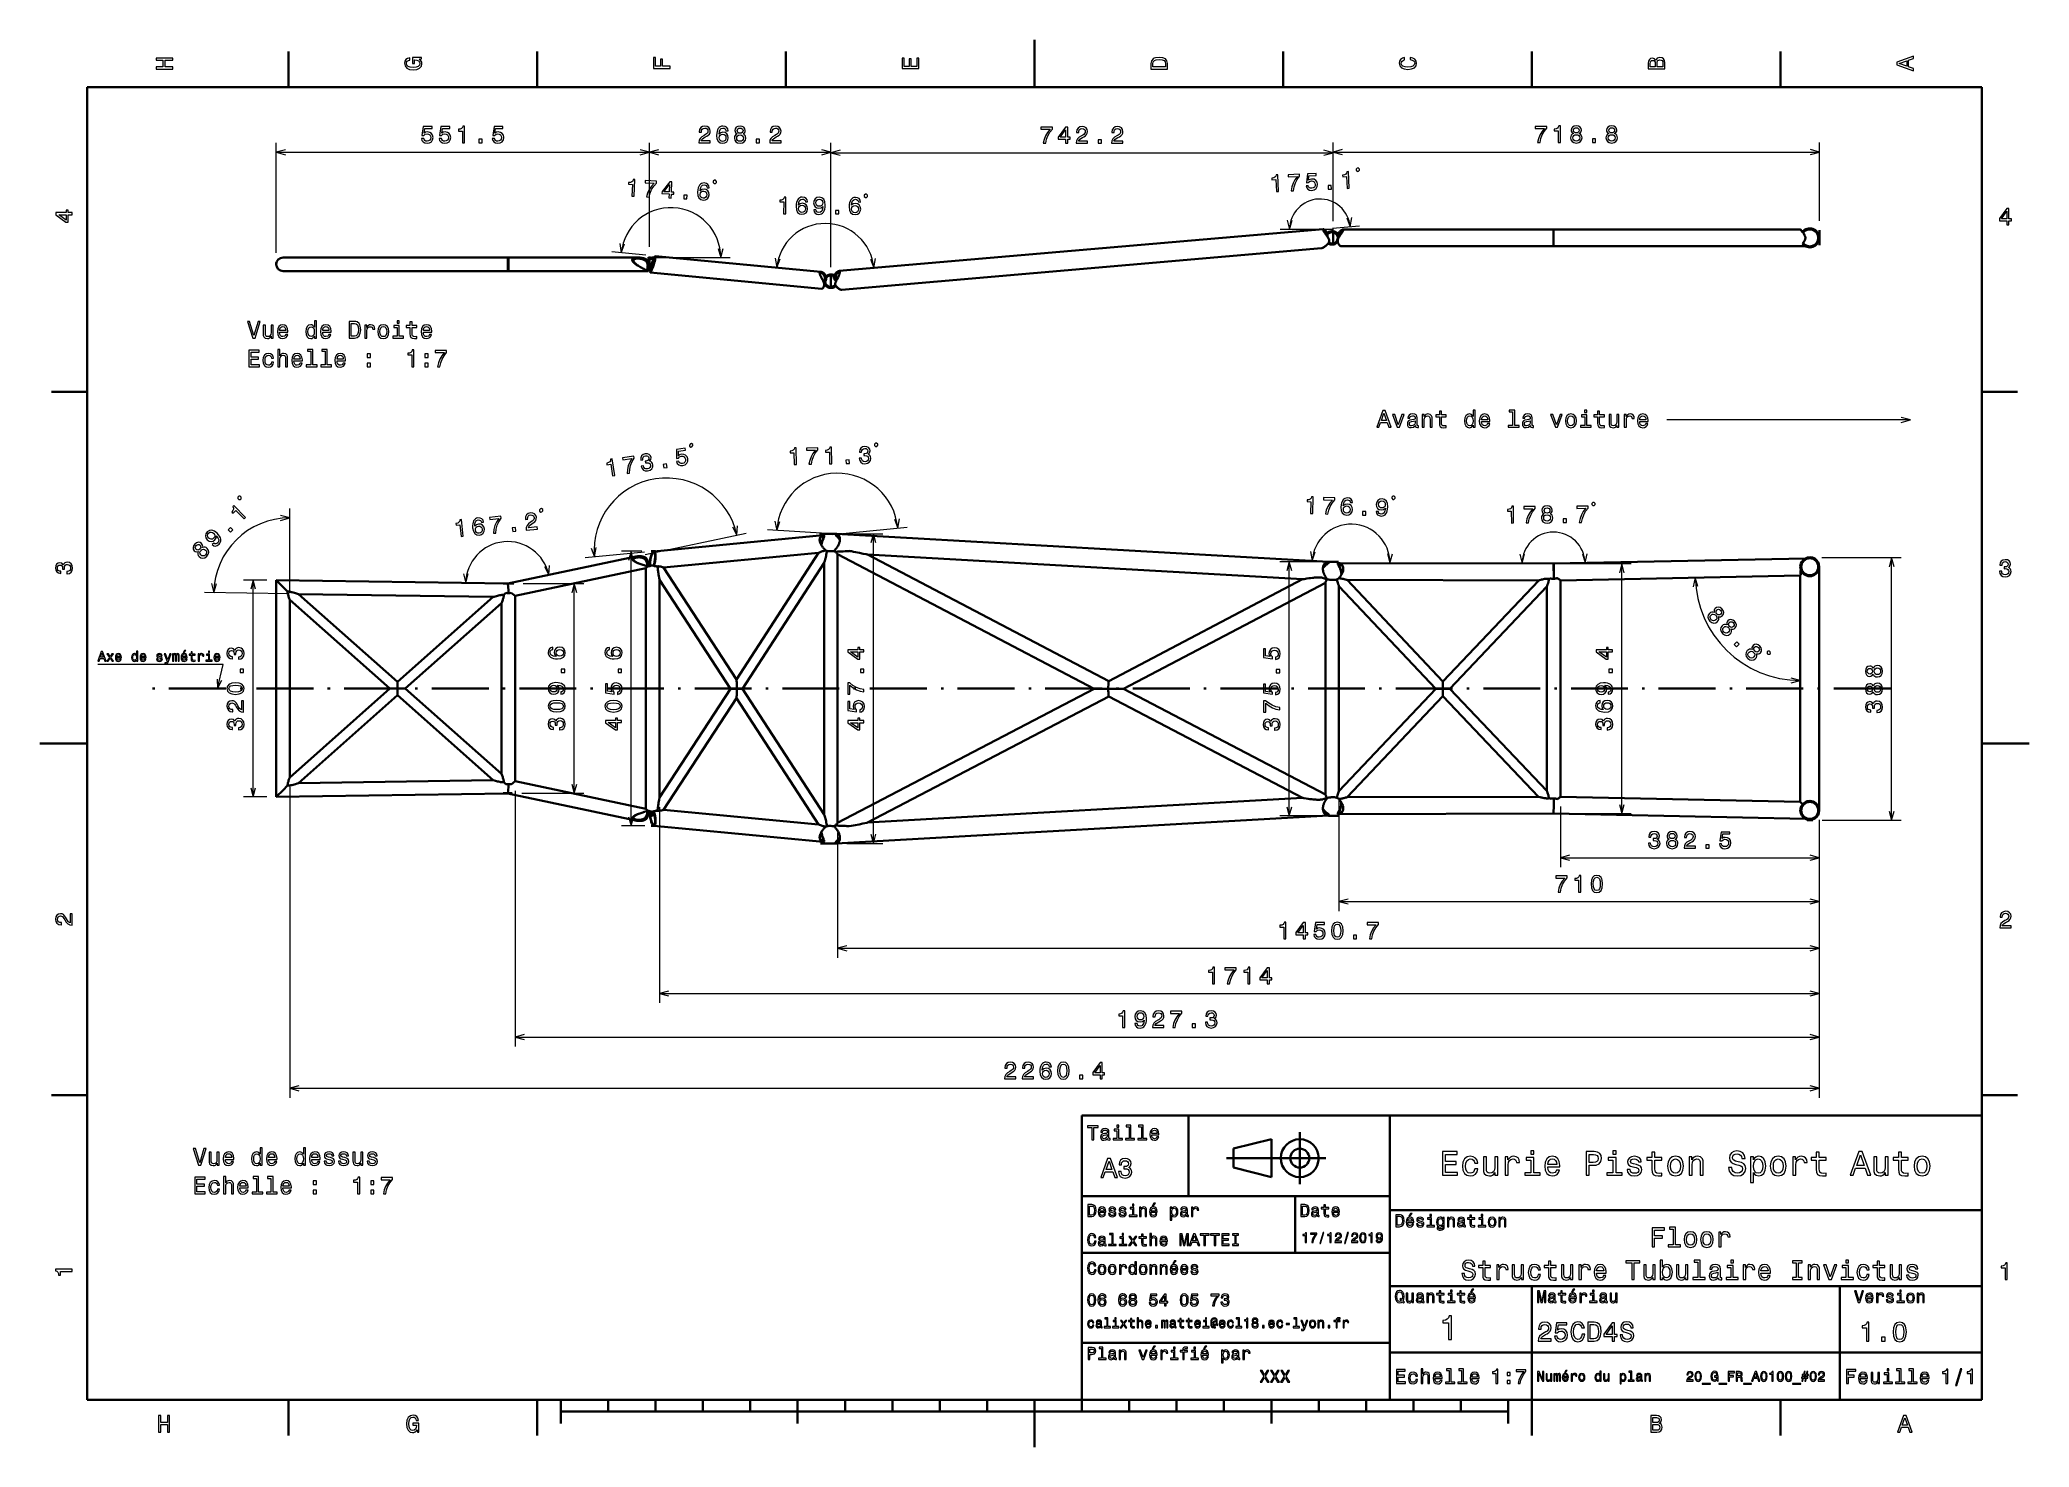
# Model space of a CAD drawing. Extents: x 0 to 420, y 0 to 297.
import ezdxf

# ---------------------------------------------------------------- set-up
doc = ezdxf.new("R2010")
doc.units = 0
doc.linetypes.add('DASHDOT', pattern=[18.5, 12, -3, 0.5, -3])

msp = doc.modelspace()

# ---------------------------------------------------------------- linework, layer by layer
at = {"color": 7, "lineweight": 35, "ltscale": 0.1875}
for p, q in [((52.5, 287), (52.5, 294.5)), ((105, 287), (105, 294.5)), ((157.5, 287), (157.5, 294.5)), ((262.5, 287), (262.5, 294.5)), ((315, 287), (315, 294.5)), ((367.5, 287), (367.5, 294.5)), ((10, 222.7), (2.5, 222.7)), ((410, 222.7), (417.5, 222.7)), ((10, 74.3), (2.5, 74.3)), ((410, 74.3), (417.5, 74.3)), ((52.5, 10), (52.5, 2.5)), ((105, 10), (105, 2.5)), ((315, 10), (315, 2.5)), ((367.5, 10), (367.5, 2.5))]:
    msp.add_line(p, q, dxfattribs=at)
at = {"color": 7, "lineweight": 35, "ltscale": 0.25}
for p, q in [((210, 287), (210, 297)), ((10, 148.5), (0, 148.5)), ((410, 148.5), (420, 148.5)), ((315, 10), (315, 20)), ((210, 10), (210, 0))]:
    msp.add_line(p, q, dxfattribs=at)
at = {"color": 7, "lineweight": 35}
for p, q in [((410, 287), (10, 287)), ((10, 287), (10, 10)), ((410, 10), (410, 287)), ((270.93, 257.04), (168.74, 248.22)), ((319.61, 256.99), (275.11, 256.99)), ((371.68, 256.99), (319.61, 256.99)), ((270.59, 253), (169.28, 244.25)), ((270.59, 253), (169.28, 244.25)), ((319.61, 253.42), (274.72, 253.42)), ((319.61, 253.42), (274.72, 253.42)), ((372.78, 253.42), (319.61, 253.42)), ((372.78, 253.42), (319.61, 253.42)), ((51.35, 251.06), (98.93, 251.06)), ((51.35, 248.2), (98.93, 248.2)), ((51.35, 248.2), (98.93, 248.2)), ((126.27, 251.06), (98.93, 251.06)), ((128.34, 248.2), (98.93, 248.2)), ((128.34, 248.2), (98.93, 248.2)), ((165.08, 244.45), (128.86, 247.89)), ((128.86, 247.89), (165.08, 244.45)), ((129.94, 251.37), (164.88, 248.05)), ((165.35, 192.44), (129.63, 189.05)), ((272.05, 186.85), (168.14, 192.74)), ((125.83, 187.94), (98.79, 182.23)), ((127.97, 185.47), (100.36, 179.64)), ((127.97, 134.71), (127.97, 185.47)), ((164.41, 188.76), (131.7, 185.66)), ((147.07, 162.01), (131.7, 185.66)), ((147.06, 162.02), (164.41, 188.76)), ((148.34, 160.06), (165.6, 186.66)), ((165.58, 186.63), (165.58, 133.54)), ((168.43, 188.45), (222.62, 160.06)), ((168.44, 188.44), (168.44, 131.73)), ((266.61, 183.15), (174.75, 188.36)), ((174.75, 188.36), (225.7, 161.67)), ((319.61, 186.47), (274.21, 186.58)), ((372.75, 187.57), (319.57, 186.47)), ((375.68, 134.37), (375.68, 185.8)), ((49.92, 182.97), (98.79, 182.23)), ((49.92, 182.97), (49.92, 137.21)), ((130.83, 137.06), (130.83, 183.11)), ((145.79, 160.06), (130.83, 183.07)), ((266.61, 183.15), (225.69, 161.67)), ((271.4, 182.44), (228.78, 160.06)), ((271.4, 137.72), (271.4, 182.45)), ((294.74, 160.03), (274.26, 181.73)), ((274.26, 138.44), (274.26, 181.73)), ((316.45, 182.91), (275.99, 183.01)), ((296.22, 161.59), (275.99, 183.01)), ((296.22, 161.59), (316.45, 182.91)), ((297.7, 160.03), (318.18, 181.63)), ((318.18, 138.54), (318.18, 181.63)), ((371.68, 183.98), (321.04, 182.93)), ((321.04, 137.24), (321.04, 182.93)), ((371.68, 136.2), (371.68, 183.98)), ((52.77, 178.82), (52.77, 141.36)), ((73.9, 160.11), (52.77, 178.82)), ((54.63, 180.04), (95.75, 179.42)), ((75.52, 161.54), (54.63, 180.04)), ((75.52, 161.54), (95.75, 179.42)), ((77.13, 160.11), (97.5, 178.11)), ((97.5, 142.07), (97.5, 178.11)), ((100.36, 140.54), (100.36, 179.64)), ((73.9, 160.11), (52.77, 141.36)), ((97.5, 142.07), (77.13, 160.11)), ((145.79, 160.06), (130.83, 137.1)), ((165.6, 133.51), (148.34, 160.06)), ((222.62, 160.06), (168.43, 131.73)), ((228.78, 160.06), (271.4, 137.73)), ((274.26, 138.44), (294.74, 160.03)), ((318.18, 138.54), (297.7, 160.03)), ((75.52, 158.68), (54.62, 140.14)), ((95.75, 140.76), (75.52, 158.68)), ((147.07, 158.1), (131.7, 134.52)), ((164.4, 131.41), (147.06, 158.09)), ((225.7, 158.45), (174.76, 131.82)), ((225.69, 158.45), (266.6, 137.02)), ((276.01, 137.17), (296.22, 158.48)), ((316.43, 137.27), (296.22, 158.48)), ((54.62, 140.14), (95.75, 140.76)), ((100.36, 140.54), (127.97, 134.71)), ((49.92, 137.21), (98.79, 137.95)), ((98.79, 137.95), (125.83, 132.24)), ((164.41, 131.41), (131.7, 134.52)), ((266.6, 137.02), (174.76, 131.82)), ((316.43, 137.27), (276.01, 137.17)), ((371.68, 136.2), (321.04, 137.24)), ((165.35, 127.74), (129.63, 131.13)), ((272.05, 133.33), (168.14, 127.43)), ((319.59, 133.7), (274.21, 133.59)), ((372.75, 132.61), (319.59, 133.7)), ((220, 10), (220, 70)), ((220, 70), (410, 70)), ((285, 10), (285, 70)), ((410, 70), (410, 10)), ((250.5, 61), (271.5, 61)), ((220, 53), (285, 53)), ((285, 50), (410, 50)), ((220, 41), (285, 41)), ((285, 34), (410, 34)), ((380, 10), (380, 34)), ((220, 22), (285, 22)), ((285, 20), (410, 20)), ((10, 10), (410, 10)), ((220, 10), (410, 10)), ((110, 7.5), (310, 7.5))]:
    msp.add_line(p, q, dxfattribs=at)
at = {"color": 7, "lineweight": 13}
for p, q in [((49.91, 252.02), (49.91, 275.26)), ((49.91, 273.26), (128.69, 273.26)), ((128.69, 253.3), (128.69, 275.26)), ((128.69, 253.3), (128.69, 275.26)), ((128.69, 273.26), (167.01, 273.26)), ((167.01, 249.03), (167.01, 275.26)), ((167.01, 249.03), (167.01, 275.16)), ((167.01, 273.16), (273.04, 273.16)), ((273.04, 273.32), (375.73, 273.32)), ((394.94, 216.79), (343.51, 216.79)), ((124.84, 131.12), (124.84, 189.06)), ((127.79, 188.35), (149.13, 192.86)), ((176, 127.41), (176, 192.76)), ((263.79, 133.21), (263.79, 186.85)), ((112.85, 138.01), (112.85, 182.23)), ((52.77, 139.36), (52.77, 73.74)), ((100.36, 138.54), (100.36, 84.56)), ((130.83, 135.06), (130.83, 93.75)), ((274.26, 136.44), (274.26, 113.15)), ((375.68, 132.37), (375.68, 103.28)), ((375.68, 132.37), (375.68, 93.75)), ((375.68, 132.37), (375.68, 84.56)), ((375.68, 132.37), (375.68, 73.74)), ((168.44, 129.73), (168.44, 103.28)), ((321.04, 124.4), (375.68, 124.4)), ((274.26, 115.15), (375.68, 115.15)), ((168.44, 105.28), (375.68, 105.28)), ((130.83, 95.75), (375.68, 95.75)), ((100.36, 86.56), (375.68, 86.56)), ((52.77, 75.74), (375.68, 75.74))]:
    msp.add_line(p, q, dxfattribs=at)
at = {"color": 7, "lineweight": 13, "ltscale": 0.414577}
msp.add_line((273.04, 258.73), (273.04, 275.32), dxfattribs=at)
at = {"color": 7, "lineweight": 13, "ltscale": 0.410723}
msp.add_line((273.04, 258.73), (273.04, 275.16), dxfattribs=at)
at = {"color": 7, "lineweight": 13, "ltscale": 0.412794}
msp.add_line((375.73, 258.81), (375.73, 275.32), dxfattribs=at)
at = {"color": 8, "lineweight": 13, "ltscale": 0.281371}
msp.add_line((273.11, 256.99), (261.86, 256.99), dxfattribs=at)
at = {"color": 7, "lineweight": 35, "ltscale": 4.60047e-05}
msp.add_line((270.93, 257.04), (270.93, 257.04), dxfattribs=at)
at = {"color": 8, "lineweight": 13, "ltscale": 0.143306}
msp.add_line((272.92, 257.22), (278.63, 257.71), dxfattribs=at)
at = {"color": 7, "lineweight": 35, "ltscale": 0.078387}
for p, q in [((273.04, 256.73), (273.04, 253.6)), ((375.73, 256.81), (375.73, 253.67))]:
    msp.add_line(p, q, dxfattribs=at)
at = {"color": 7, "lineweight": 35, "ltscale": 0.000493681}
msp.add_line((274.22, 256.27), (274.2, 256.27), dxfattribs=at)
at = {"color": 7, "lineweight": 35, "ltscale": 0.000498199}
msp.add_line((274.2, 256.27), (274.22, 256.27), dxfattribs=at)
at = {"color": 7, "lineweight": 35, "ltscale": 0.00103}
for p, q in [((372.12, 256.45), (372.15, 256.48)), ((371.68, 134.37), (371.68, 134.42))]:
    msp.add_line(p, q, dxfattribs=at)
at = {"color": 8, "lineweight": 13, "ltscale": 0.180069}
msp.add_line((127.95, 251.56), (120.78, 252.24), dxfattribs=at)
at = {"color": 7, "lineweight": 35, "ltscale": 3.28861e-05}
msp.add_line((270.58, 253), (270.58, 253), dxfattribs=at)
at = {"color": 7, "lineweight": 35, "ltscale": 6.50079e-05}
msp.add_line((273.95, 254.32), (273.95, 254.32), dxfattribs=at)
at = {"color": 7, "lineweight": 35, "ltscale": 0.000580846}
msp.add_line((274.01, 254.4), (274.02, 254.42), dxfattribs=at)
at = {"color": 7, "lineweight": 35, "ltscale": 0.000528495}
msp.add_line((274.01, 254.4), (274.03, 254.38), dxfattribs=at)
at = {"color": 7, "lineweight": 35, "ltscale": 0.000162635}
msp.add_line((274.72, 253.42), (274.72, 253.42), dxfattribs=at)
at = {"color": 7, "lineweight": 35, "ltscale": 0.015268}
msp.add_line((49.91, 250.02), (49.91, 249.41), dxfattribs=at)
at = {"color": 7, "lineweight": 35, "ltscale": 0.000235368}
msp.add_line((51.35, 248.2), (51.35, 248.2), dxfattribs=at)
at = {"color": 8, "lineweight": 13, "ltscale": 0.437396}
msp.add_line((128.27, 251.06), (145.77, 251.06), dxfattribs=at)
at = {"color": 7, "lineweight": 35, "ltscale": 0.078109}
msp.add_line((128.69, 251.3), (128.69, 248.18), dxfattribs=at)
at = {"color": 7, "lineweight": 35, "ltscale": 0.00365}
msp.add_line((129.22, 251), (129.12, 250.88), dxfattribs=at)
at = {"color": 7, "lineweight": 35, "ltscale": 0.001691}
msp.add_line((129.12, 250.88), (129.13, 250.81), dxfattribs=at)
at = {"color": 7, "lineweight": 35, "ltscale": 0.001255}
msp.add_line((129.22, 251), (129.21, 251.05), dxfattribs=at)
at = {"color": 7, "lineweight": 35, "ltscale": 9.18392e-05}
msp.add_line((168.74, 248.22), (168.74, 248.22), dxfattribs=at)
at = {"color": 7, "lineweight": 35, "ltscale": 7.46366e-05}
msp.add_line((168.8, 248.01), (168.79, 248.01), dxfattribs=at)
at = {"color": 7, "lineweight": 35, "ltscale": 5.148e-05}
msp.add_line((165.08, 244.45), (165.07, 244.45), dxfattribs=at)
at = {"color": 7, "lineweight": 35, "ltscale": 0.001137}
msp.add_line((165.62, 245.11), (165.58, 245.12), dxfattribs=at)
at = {"color": 7, "lineweight": 35, "ltscale": 0.001181}
msp.add_line((165.58, 245.12), (165.63, 245.11), dxfattribs=at)
at = {"color": 7, "lineweight": 35, "ltscale": 0.003509}
msp.add_line((166.05, 247.23), (165.91, 247.24), dxfattribs=at)
at = {"color": 7, "lineweight": 35, "ltscale": 0.000582227}
msp.add_line((166.03, 247.12), (166.05, 247.12), dxfattribs=at)
at = {"color": 7, "lineweight": 35, "ltscale": 0.049819}
msp.add_line((167.01, 247.03), (167.01, 245.04), dxfattribs=at)
at = {"color": 7, "lineweight": 35, "ltscale": 4.5935e-05}
msp.add_line((169.28, 244.25), (169.28, 244.25), dxfattribs=at)
msp.add_line((169.28, 244.25), (169.28, 244.25), dxfattribs=at)
at = {"color": 7, "lineweight": 35, "ltscale": 7.4323e-05}
msp.add_line((169.28, 244.25), (169.29, 244.25), dxfattribs=at)
at = {"color": 7, "lineweight": 35, "ltscale": 0.00012714}
msp.add_line((169.29, 244.25), (169.29, 244.25), dxfattribs=at)
at = {"color": 7, "lineweight": 13, "ltscale": 0.432038}
msp.add_line((52.77, 180.82), (52.77, 198.1), dxfattribs=at)
at = {"color": 8, "lineweight": 13, "ltscale": 0.313919}
msp.add_line((166.14, 192.85), (153.61, 193.57), dxfattribs=at)
at = {"color": 8, "lineweight": 13, "ltscale": 0.396534}
msp.add_line((167.34, 192.63), (183.13, 194.13), dxfattribs=at)
at = {"color": 7, "lineweight": 13, "ltscale": 0.105897}
msp.add_line((127.07, 189.06), (122.84, 189.06), dxfattribs=at)
at = {"color": 7, "lineweight": 35, "ltscale": 0.023392}
msp.add_line((129.07, 189.06), (130.01, 189.06), dxfattribs=at)
at = {"color": 7, "lineweight": 35, "ltscale": 0.089656}
msp.add_line((164.64, 192.76), (168.23, 192.76), dxfattribs=at)
at = {"color": 7, "lineweight": 35, "ltscale": 0.001688}
msp.add_line((165.92, 189.25), (165.98, 189.21), dxfattribs=at)
at = {"color": 7, "lineweight": 13, "ltscale": 0.194321}
msp.add_line((170.23, 192.76), (178, 192.76), dxfattribs=at)
at = {"color": 7, "lineweight": 13, "ltscale": 0.314342}
msp.add_line((127.64, 188.86), (115.12, 187.67), dxfattribs=at)
at = {"color": 7, "lineweight": 35, "ltscale": 0.002252}
for p, q in [((126.19, 186.6), (126.27, 186.57)), ((126.19, 133.57), (126.27, 133.61))]:
    msp.add_line(p, q, dxfattribs=at)
at = {"color": 7, "lineweight": 35, "ltscale": 0.012264}
for p, q in [((127.97, 185.47), (128.28, 185.85)), ((128.28, 134.33), (127.97, 134.71))]:
    msp.add_line(p, q, dxfattribs=at)
at = {"color": 7, "lineweight": 35, "ltscale": 0.00027795}
msp.add_line((128.58, 185.91), (128.57, 185.91), dxfattribs=at)
at = {"color": 7, "lineweight": 35, "ltscale": 0.001248}
msp.add_line((128.84, 186.03), (128.84, 185.98), dxfattribs=at)
at = {"color": 7, "lineweight": 35, "ltscale": 0.004948}
for p, q in [((129.21, 186.08), (129.4, 186.03)), ((129.21, 134.1), (129.4, 134.14))]:
    msp.add_line(p, q, dxfattribs=at)
at = {"color": 7, "lineweight": 35, "ltscale": 5.72573e-05}
msp.add_line((130.44, 185.89), (130.44, 185.88), dxfattribs=at)
at = {"color": 7, "lineweight": 35, "ltscale": 0.000522679}
msp.add_line((168.08, 188.95), (168.06, 188.94), dxfattribs=at)
at = {"color": 7, "lineweight": 13, "ltscale": 0.206311}
msp.add_line((270.04, 186.85), (261.79, 186.85), dxfattribs=at)
at = {"color": 7, "lineweight": 35, "ltscale": 0.05426}
for p, q in [((272.04, 186.85), (274.21, 186.85)), ((272.04, 133.21), (274.21, 133.21))]:
    msp.add_line(p, q, dxfattribs=at)
at = {"color": 7, "lineweight": 35, "ltscale": 0.080444}
msp.add_line((319.57, 186.47), (319.64, 183.26), dxfattribs=at)
at = {"color": 7, "lineweight": 35, "ltscale": 0.080496}
msp.add_line((319.61, 186.47), (319.61, 183.25), dxfattribs=at)
at = {"color": 8, "lineweight": 13, "ltscale": 0.36061}
msp.add_line((321.57, 186.47), (336, 186.47), dxfattribs=at)
at = {"color": 8, "lineweight": 13}
for p, q in [((334, 133.7), (334, 186.47)), ((45.04, 137.21), (45.04, 182.97))]:
    msp.add_line(p, q, dxfattribs=at)
at = {"color": 7, "lineweight": 35, "ltscale": 0.02457}
msp.add_line((373.2, 187.73), (374.19, 187.73), dxfattribs=at)
at = {"color": 5, "lineweight": 13, "ltscale": 0.418888}
msp.add_line((376.19, 187.73), (392.94, 187.73), dxfattribs=at)
at = {"color": 5, "lineweight": 13}
msp.add_line((390.94, 132.3), (390.94, 187.73), dxfattribs=at)
at = {"color": 8, "lineweight": 13, "ltscale": 0.121996}
for p, q in [((47.92, 182.97), (43.04, 182.97)), ((47.92, 137.21), (43.04, 137.21))]:
    msp.add_line(p, q, dxfattribs=at)
at = {"color": 7, "lineweight": 35, "ltscale": 0.050893}
for p, q in [((49.92, 182.97), (51.35, 181.52)), ((51.35, 181.52), (49.92, 182.97)), ((51.35, 138.66), (49.92, 137.21)), ((51.35, 138.66), (49.92, 137.21))]:
    msp.add_line(p, q, dxfattribs=at)
at = {"color": 7, "lineweight": 35, "ltscale": 0.033821}
for p, q in [((51.35, 181.52), (52.29, 180.55)), ((52.29, 180.55), (51.35, 181.52))]:
    msp.add_line(p, q, dxfattribs=at)
at = {"color": 7, "lineweight": 35, "ltscale": 0.05621}
msp.add_line((97.82, 182.23), (100.07, 182.23), dxfattribs=at)
at = {"color": 7, "lineweight": 35, "ltscale": 0.035938}
for p, q in [((98.93, 180.8), (98.79, 182.23)), ((98.79, 182.23), (98.93, 180.8)), ((98.93, 139.38), (98.79, 137.95))]:
    msp.add_line(p, q, dxfattribs=at)
at = {"color": 7, "lineweight": 35, "ltscale": 0.013858}
for p, q in [((98.98, 180.25), (98.93, 180.8)), ((98.93, 180.8), (98.98, 180.25)), ((98.98, 139.93), (98.93, 139.38))]:
    msp.add_line(p, q, dxfattribs=at)
at = {"color": 7, "lineweight": 13, "ltscale": 0.319476}
msp.add_line((102.07, 182.23), (114.85, 182.23), dxfattribs=at)
at = {"color": 7, "lineweight": 35, "ltscale": 0.000737999}
msp.add_line((274.22, 183.37), (274.2, 183.35), dxfattribs=at)
at = {"color": 7, "lineweight": 35, "ltscale": 2.77714e-05}
msp.add_line((275.05, 184.61), (275.05, 184.61), dxfattribs=at)
at = {"color": 7, "lineweight": 35, "ltscale": 0.000661876}
msp.add_line((318.62, 183.21), (318.62, 183.23), dxfattribs=at)
at = {"color": 7, "lineweight": 35, "ltscale": 6.56228e-05}
msp.add_line((319.61, 183.62), (319.61, 183.62), dxfattribs=at)
at = {"color": 7, "lineweight": 35, "ltscale": 0.000552398}
msp.add_line((319.61, 183.62), (319.63, 183.62), dxfattribs=at)
at = {"color": 7, "lineweight": 35, "ltscale": 0.000674477}
msp.add_line((319.61, 183.38), (319.64, 183.38), dxfattribs=at)
at = {"color": 7, "lineweight": 35, "ltscale": 8.01232e-05}
msp.add_line((319.61, 183.38), (319.61, 183.38), dxfattribs=at)
at = {"color": 7, "lineweight": 13, "ltscale": 0.447318}
msp.add_line((52.63, 180.07), (34.74, 180.34), dxfattribs=at)
at = {"color": 7, "lineweight": 35, "ltscale": 0.015138}
msp.add_line((98.41, 180.29), (97.98, 179.86), dxfattribs=at)
at = {"color": 7, "lineweight": 35, "ltscale": 0.025994}
for p, q in [((100.36, 179.64), (99.55, 180.29)), ((99.55, 139.88), (100.36, 140.54))]:
    msp.add_line(p, q, dxfattribs=at)
at = {"color": 7, "linetype": 'DASHDOT', "lineweight": 35}
msp.add_line((390.77, 160.09), (23.1, 160.09), dxfattribs=at)
at = {"color": 7, "lineweight": 35, "ltscale": 0.040377}
msp.add_line((75.52, 160.11), (73.9, 160.11), dxfattribs=at)
at = {"color": 7, "lineweight": 35, "ltscale": 0.035761}
msp.add_line((75.52, 160.11), (75.52, 161.54), dxfattribs=at)
at = {"color": 7, "lineweight": 35, "ltscale": 0.040429}
msp.add_line((75.52, 160.11), (77.13, 160.11), dxfattribs=at)
at = {"color": 7, "lineweight": 35, "ltscale": 0.035797}
msp.add_line((75.52, 160.11), (75.52, 158.68), dxfattribs=at)
at = {"color": 7, "lineweight": 35, "ltscale": 0.03196}
msp.add_line((147.06, 160.06), (145.79, 160.06), dxfattribs=at)
at = {"color": 7, "lineweight": 35, "ltscale": 0.002531}
msp.add_line((147.17, 160.06), (147.06, 160.06), dxfattribs=at)
at = {"color": 7, "lineweight": 35, "ltscale": 0.003889}
msp.add_line((147.17, 160.06), (147.16, 160.21), dxfattribs=at)
at = {"color": 7, "lineweight": 35, "ltscale": 0.029406}
msp.add_line((147.17, 160.06), (148.34, 160.06), dxfattribs=at)
at = {"color": 7, "lineweight": 35, "ltscale": 0.073952}
msp.add_line((225.58, 160.06), (222.62, 160.06), dxfattribs=at)
at = {"color": 7, "lineweight": 35, "ltscale": 0.001609}
msp.add_line((225.58, 160.06), (225.58, 160.12), dxfattribs=at)
at = {"color": 7, "lineweight": 35, "ltscale": 0.001606}
msp.add_line((225.58, 160.06), (225.58, 160), dxfattribs=at)
at = {"color": 7, "lineweight": 35, "ltscale": 0.003072}
msp.add_line((225.58, 160.06), (225.7, 160.06), dxfattribs=at)
at = {"color": 7, "lineweight": 35, "ltscale": 0.076897}
msp.add_line((228.78, 160.06), (225.7, 160.06), dxfattribs=at)
at = {"color": 7, "lineweight": 35, "ltscale": 0.036881}
msp.add_line((296.22, 160.03), (294.74, 160.03), dxfattribs=at)
at = {"color": 7, "lineweight": 35, "ltscale": 0.038967}
msp.add_line((296.22, 161.59), (296.22, 160.03), dxfattribs=at)
at = {"color": 7, "lineweight": 35, "ltscale": 0.038872}
msp.add_line((296.22, 160.03), (296.22, 158.48), dxfattribs=at)
at = {"color": 7, "lineweight": 35, "ltscale": 0.036962}
msp.add_line((297.7, 160.03), (296.22, 160.03), dxfattribs=at)
at = {"color": 7, "lineweight": 35, "ltscale": 0.033816}
msp.add_line((52.29, 139.62), (51.35, 138.66), dxfattribs=at)
msp.add_line((52.29, 139.62), (51.35, 138.66), dxfattribs=at)
at = {"color": 7, "lineweight": 35, "ltscale": 0.015134}
msp.add_line((97.98, 140.31), (98.41, 139.89), dxfattribs=at)
at = {"color": 7, "lineweight": 35, "ltscale": 0.013787}
msp.add_line((98.93, 139.38), (98.92, 139.93), dxfattribs=at)
at = {"color": 7, "lineweight": 35, "ltscale": 0.04818}
msp.add_line((97.82, 138.01), (99.75, 138.01), dxfattribs=at)
at = {"color": 7, "lineweight": 13, "ltscale": 0.327505}
msp.add_line((101.75, 138.01), (114.85, 138.01), dxfattribs=at)
at = {"color": 7, "lineweight": 35, "ltscale": 0.001154}
msp.add_line((271.73, 137.05), (271.77, 137.03), dxfattribs=at)
at = {"color": 7, "lineweight": 35, "ltscale": 0.000624778}
msp.add_line((274.22, 136.81), (274.2, 136.82), dxfattribs=at)
at = {"color": 7, "lineweight": 35, "ltscale": 0.044646}
msp.add_line((319.59, 133.7), (319.61, 135.49), dxfattribs=at)
msp.add_line((319.59, 133.7), (319.61, 135.49), dxfattribs=at)
at = {"color": 7, "lineweight": 35, "ltscale": 0.035826}
msp.add_line((319.61, 135.49), (319.62, 136.92), dxfattribs=at)
msp.add_line((319.61, 135.49), (319.62, 136.92), dxfattribs=at)
at = {"color": 7, "lineweight": 35, "ltscale": 0.000493145}
msp.add_line((320.35, 136.77), (320.33, 136.78), dxfattribs=at)
at = {"color": 7, "lineweight": 35, "ltscale": 0.002352}
msp.add_line((320.96, 137.18), (320.88, 137.12), dxfattribs=at)
at = {"color": 7, "lineweight": 13, "ltscale": 0.321139}
msp.add_line((321.04, 135.24), (321.04, 122.4), dxfattribs=at)
at = {"color": 7, "lineweight": 13, "ltscale": 0.122916}
msp.add_line((127.76, 131.12), (122.84, 131.12), dxfattribs=at)
at = {"color": 7, "lineweight": 35, "ltscale": 0.029117}
msp.add_line((129.25, 133.12), (128.52, 134.03), dxfattribs=at)
at = {"color": 7, "lineweight": 35, "ltscale": 0.016377}
msp.add_line((129.1, 131.14), (129.76, 131.12), dxfattribs=at)
at = {"color": 7, "lineweight": 35, "ltscale": 0.000665944}
msp.add_line((129.12, 134.12), (129.13, 134.1), dxfattribs=at)
at = {"color": 7, "lineweight": 35, "ltscale": 0.000522056}
msp.add_line((129.14, 134.12), (129.13, 134.1), dxfattribs=at)
at = {"color": 7, "lineweight": 35, "ltscale": 0.000540208}
msp.add_line((129.13, 134.12), (129.13, 134.1), dxfattribs=at)
at = {"color": 7, "lineweight": 35, "ltscale": 0.010198}
msp.add_line((129.37, 134.14), (129.33, 133.73), dxfattribs=at)
at = {"color": 7, "lineweight": 35, "ltscale": 5.39817e-05}
msp.add_line((130.44, 134.29), (130.44, 134.29), dxfattribs=at)
at = {"color": 7, "lineweight": 35, "ltscale": 0.000586796}
msp.add_line((168.06, 131.24), (168.08, 131.23), dxfattribs=at)
at = {"color": 7, "lineweight": 13, "ltscale": 0.206312}
msp.add_line((270.04, 133.21), (261.79, 133.21), dxfattribs=at)
at = {"color": 8, "lineweight": 13, "ltscale": 0.360096}
msp.add_line((321.59, 133.7), (336, 133.7), dxfattribs=at)
at = {"color": 7, "lineweight": 35, "ltscale": 0.03016}
msp.add_line((373.1, 132.3), (374.3, 132.3), dxfattribs=at)
at = {"color": 7, "lineweight": 13, "ltscale": 0.249365}
msp.add_line((375.68, 132.37), (375.68, 122.4), dxfattribs=at)
at = {"color": 7, "lineweight": 13, "ltscale": 0.480606}
msp.add_line((375.68, 132.37), (375.68, 113.15), dxfattribs=at)
at = {"color": 5, "lineweight": 13, "ltscale": 0.415956}
msp.add_line((376.3, 132.3), (392.94, 132.3), dxfattribs=at)
at = {"color": 7, "lineweight": 35, "ltscale": 0.089655}
msp.add_line((164.8, 127.41), (168.39, 127.41), dxfattribs=at)
at = {"color": 7, "lineweight": 13, "ltscale": 0.190316}
msp.add_line((170.39, 127.41), (178, 127.41), dxfattribs=at)
at = {"color": 7, "lineweight": 35, "ltscale": 0.425}
msp.add_line((242.5, 53), (242.5, 70), dxfattribs=at)
at = {"color": 7, "lineweight": 35, "ltscale": 0.206155}
for p, q in [((252, 63), (260, 65)), ((260, 57), (252, 59))]:
    msp.add_line(p, q, dxfattribs=at)
at = {"color": 7, "lineweight": 35, "ltscale": 0.1}
msp.add_line((252, 59), (252, 63), dxfattribs=at)
at = {"color": 7, "lineweight": 35, "ltscale": 0.2}
msp.add_line((260, 65), (260, 57), dxfattribs=at)
at = {"color": 7, "lineweight": 35, "ltscale": 0.275}
msp.add_line((266, 55.5), (266, 66.5), dxfattribs=at)
at = {"color": 7, "lineweight": 35, "ltscale": 0.3}
msp.add_line((265, 41), (265, 53), dxfattribs=at)
at = {"color": 7, "lineweight": 35, "ltscale": 0.35}
msp.add_line((315, 20), (315, 34), dxfattribs=at)
at = {"color": 7, "lineweight": 35, "ltscale": 0.125}
for p, q in [((110, 10), (110, 5)), ((160, 10), (160, 5)), ((260, 10), (260, 5)), ((310, 10), (310, 5))]:
    msp.add_line(p, q, dxfattribs=at)
at = {"color": 7, "lineweight": 35, "ltscale": 0.0625}
for p, q in [((120, 10), (120, 7.5)), ((130, 10), (130, 7.5)), ((140, 10), (140, 7.5)), ((150, 10), (150, 7.5)), ((170, 10), (170, 7.5)), ((180, 10), (180, 7.5)), ((190, 10), (190, 7.5)), ((200, 10), (200, 7.5)), ((220, 10), (220, 7.5)), ((230, 10), (230, 7.5)), ((240, 10), (240, 7.5)), ((250, 10), (250, 7.5)), ((270, 10), (270, 7.5)), ((280, 10), (280, 7.5)), ((290, 10), (290, 7.5)), ((300, 10), (300, 7.5))]:
    msp.add_line(p, q, dxfattribs=at)
at = {"color": 7, "lineweight": 13}
for points in [[(28.08, 290.83), (28.08, 291.3), (26.44, 291.3), (26.44, 292.7), (28.08, 292.7), (28.08, 293.16), (24.58, 293.16), (24.58, 292.7), (26.01, 292.7), (26.01, 291.3), (24.58, 291.3), (24.58, 290.83)], [(80.11, 292.92), (80.58, 293.01), (80.58, 293.26), (78.69, 293.26), (78.69, 291.98), (79.12, 291.98), (79.12, 292.77), (79.15, 292.77), (79.61, 292.71), (79.96, 292.55), (80.17, 292.3), (80.25, 291.99), (80.15, 291.65), (79.88, 291.38), (79.43, 291.21), (78.82, 291.15), (78.21, 291.21), (77.76, 291.38), (77.49, 291.65), (77.39, 292.02), (77.44, 292.27), (77.58, 292.48), (77.82, 292.63), (78.14, 292.72), (78.14, 293.22), (77.65, 293.08), (77.29, 292.84), (77.07, 292.49), (76.99, 292.05), (77.11, 291.48), (77.48, 291.04), (78.06, 290.76), (78.83, 290.67), (79.61, 290.76), (80.19, 291.04), (80.56, 291.45), (80.68, 291.96), (80.64, 292.25), (80.54, 292.51), (80.36, 292.73)], [(133.08, 290.97), (133.08, 291.44), (131.47, 291.44), (131.47, 292.91), (131.06, 292.91), (131.06, 291.44), (130.01, 291.44), (130.01, 293.25), (129.58, 293.25), (129.58, 290.97)], [(185.58, 290.94), (185.58, 293.16), (185.16, 293.16), (185.16, 291.4), (183.97, 291.4), (183.97, 292.97), (183.56, 292.97), (183.56, 291.4), (182.51, 291.4), (182.51, 293.12), (182.08, 293.12), (182.08, 290.94)], [(234.58, 291.99), (234.58, 290.83), (238.08, 290.83), (238.08, 291.99), (237.97, 292.54), (237.63, 292.95), (237.08, 293.21), (236.33, 293.3), (235.57, 293.22), (235.26, 293.11), (235.02, 292.97), (234.69, 292.56), (234.61, 292.3)], [(235, 291.96), (235.08, 292.34), (235.31, 292.61), (235.72, 292.76), (236.33, 292.81), (236.92, 292.76), (237.34, 292.6), (237.58, 292.33), (237.66, 291.96), (237.66, 291.3), (235, 291.3)], [(289.28, 292.82), (289.71, 292.72), (290.01, 292.55), (290.19, 292.32), (290.26, 292.05), (290.16, 291.72), (289.89, 291.46), (289.45, 291.29), (288.83, 291.23), (288.22, 291.29), (287.77, 291.46), (287.5, 291.71), (287.41, 292.05), (287.46, 292.29), (287.6, 292.49), (287.82, 292.66), (288.14, 292.77), (288.14, 293.25), (287.66, 293.09), (287.3, 292.83), (287.07, 292.47), (286.99, 292.05), (287.11, 291.51), (287.47, 291.1), (288.05, 290.84), (288.83, 290.75), (289.62, 290.84), (290.2, 291.1), (290.56, 291.51), (290.68, 292.05), (290.58, 292.51), (290.32, 292.89), (289.88, 293.16), (289.28, 293.3)], [(341.19, 292.63), (340.9, 292.98), (340.7, 293.07), (340.46, 293.1), (340.08, 293.04), (339.81, 292.84), (339.64, 292.52), (339.58, 292.08), (339.58, 290.84), (343.08, 290.84), (343.08, 292.15), (343.01, 292.62), (342.81, 292.97), (342.48, 293.19), (342.03, 293.26), (341.74, 293.22), (341.49, 293.09), (341.31, 292.9)], [(341.04, 291.98), (341.04, 291.3), (340, 291.3), (340, 292.03), (340.03, 292.3), (340.12, 292.49), (340.28, 292.61), (340.51, 292.65), (340.74, 292.6), (340.9, 292.48), (341.01, 292.27)], [(342.66, 292.1), (342.66, 291.3), (341.46, 291.3), (341.46, 292.05), (341.49, 292.37), (341.6, 292.6), (341.78, 292.73), (342.04, 292.78), (342.32, 292.73), (342.51, 292.61), (342.63, 292.39)], [(395.58, 290.47), (395.58, 290.93), (394.55, 291.3), (394.55, 292.7), (395.58, 293.06), (395.58, 293.54), (392.08, 292.26), (392.08, 291.74)], [(394.13, 291.46), (392.58, 292), (394.13, 292.54)], [(80.58, 276.18), (80.69, 275.76), (80.93, 275.44), (81.3, 275.24), (81.76, 275.16), (82.27, 275.25), (82.67, 275.5), (82.92, 275.89), (83.02, 276.4), (82.93, 276.87), (82.69, 277.23), (82.31, 277.47), (81.82, 277.56), (81.44, 277.5), (81.15, 277.33), (81.29, 278.27), (82.83, 278.27), (82.83, 278.69), (80.95, 278.69), (80.68, 276.83), (81.08, 276.83), (81.37, 277.07), (81.75, 277.15), (82.07, 277.1), (82.32, 276.94), (82.47, 276.69), (82.53, 276.37), (82.47, 276.05), (82.31, 275.81), (82.06, 275.65), (81.75, 275.6), (81.48, 275.63), (81.27, 275.75), (81.12, 275.93), (81.05, 276.18)], [(84.31, 276.18), (84.42, 275.76), (84.67, 275.44), (85.03, 275.24), (85.5, 275.16), (86.01, 275.25), (86.41, 275.5), (86.66, 275.89), (86.75, 276.4), (86.67, 276.87), (86.43, 277.23), (86.05, 277.47), (85.56, 277.56), (85.18, 277.5), (84.89, 277.33), (85.03, 278.27), (86.56, 278.27), (86.56, 278.69), (84.69, 278.69), (84.41, 276.83), (84.82, 276.83), (85.11, 277.07), (85.48, 277.15), (85.81, 277.1), (86.05, 276.94), (86.21, 276.69), (86.26, 276.37), (86.21, 276.05), (86.05, 275.81), (85.8, 275.65), (85.48, 275.6), (85.22, 275.63), (85.01, 275.75), (84.86, 275.93), (84.78, 276.18)], [(89.21, 275.26), (89.67, 275.26), (89.67, 278.79), (89.32, 278.79), (89.23, 278.48), (89.05, 278.27), (88.77, 278.15), (88.39, 278.11), (88.39, 277.75), (89.21, 277.75)], [(95.52, 276.18), (95.63, 275.76), (95.88, 275.44), (96.24, 275.24), (96.71, 275.16), (97.22, 275.25), (97.61, 275.5), (97.87, 275.89), (97.96, 276.4), (97.88, 276.87), (97.63, 277.23), (97.26, 277.47), (96.77, 277.56), (96.39, 277.5), (96.1, 277.33), (96.24, 278.27), (97.77, 278.27), (97.77, 278.69), (95.9, 278.69), (95.62, 276.83), (96.02, 276.83), (96.32, 277.07), (96.69, 277.15), (97.01, 277.1), (97.26, 276.94), (97.42, 276.69), (97.47, 276.37), (97.42, 276.05), (97.26, 275.81), (97.01, 275.65), (96.69, 275.6), (96.42, 275.63), (96.22, 275.75), (96.07, 275.93), (95.99, 276.18)], [(139.14, 275.26), (141.55, 275.26), (141.55, 275.7), (139.65, 275.7), (139.75, 275.93), (139.94, 276.13), (140.5, 276.49), (140.79, 276.64), (141.13, 276.86), (141.36, 277.11), (141.5, 277.41), (141.55, 277.74), (141.46, 278.17), (141.23, 278.5), (140.86, 278.71), (140.4, 278.79), (139.91, 278.7), (139.54, 278.47), (139.31, 278.09), (139.23, 277.59), (139.23, 277.52), (139.68, 277.52), (139.68, 277.56), (139.73, 277.9), (139.87, 278.15), (140.08, 278.31), (140.37, 278.37), (140.66, 278.32), (140.88, 278.19), (141.02, 278), (141.07, 277.75), (141.04, 277.52), (140.94, 277.32), (140.78, 277.15), (140.56, 277), (140.26, 276.84), (139.76, 276.52), (139.42, 276.19), (139.21, 275.79), (139.14, 275.28)], [(145.32, 277.82), (145.23, 278.23), (145, 278.53), (144.66, 278.72), (144.22, 278.79), (143.92, 278.75), (143.66, 278.66), (143.44, 278.5), (143.24, 278.28), (143.09, 278), (142.98, 277.66), (142.91, 277.27), (142.89, 276.82), (142.97, 276.1), (143.22, 275.58), (143.62, 275.27), (144.16, 275.16), (144.65, 275.25), (145.02, 275.49), (145.27, 275.86), (145.35, 276.34), (145.27, 276.82), (145.03, 277.18), (144.68, 277.42), (144.23, 277.5), (143.75, 277.4), (143.4, 277.11), (143.47, 277.66), (143.63, 278.06), (143.88, 278.3), (144.22, 278.38), (144.47, 278.34), (144.67, 278.23), (144.79, 278.06), (144.86, 277.82)], [(147.22, 277.15), (146.96, 277.01), (146.79, 276.81), (146.68, 276.56), (146.64, 276.27), (146.72, 275.82), (146.95, 275.47), (147.33, 275.25), (147.85, 275.16), (148.36, 275.25), (148.73, 275.47), (148.97, 275.82), (149.05, 276.27), (149.01, 276.56), (148.91, 276.81), (148.72, 277.01), (148.47, 277.15), (148.67, 277.27), (148.82, 277.44), (148.9, 277.64), (148.93, 277.89), (148.85, 278.24), (148.64, 278.53), (148.3, 278.72), (147.85, 278.79), (147.39, 278.72), (147.05, 278.53), (146.83, 278.24), (146.76, 277.89), (146.78, 277.64), (146.87, 277.44)], [(147.24, 277.85), (147.28, 278.07), (147.4, 278.24), (147.59, 278.34), (147.85, 278.38), (148.1, 278.34), (148.29, 278.24), (148.41, 278.07), (148.46, 277.85), (148.41, 277.62), (148.29, 277.44), (148.1, 277.33), (147.85, 277.29), (147.59, 277.33), (147.4, 277.44), (147.28, 277.62)], [(154.09, 275.26), (156.49, 275.26), (156.49, 275.7), (154.59, 275.7), (154.7, 275.93), (154.88, 276.13), (155.44, 276.49), (155.74, 276.64), (156.07, 276.86), (156.31, 277.11), (156.44, 277.41), (156.49, 277.74), (156.41, 278.17), (156.17, 278.5), (155.81, 278.71), (155.34, 278.79), (154.86, 278.7), (154.49, 278.47), (154.25, 278.09), (154.17, 277.59), (154.17, 277.52), (154.63, 277.52), (154.63, 277.56), (154.67, 277.9), (154.81, 278.15), (155.03, 278.31), (155.31, 278.37), (155.61, 278.32), (155.82, 278.19), (155.96, 278), (156.02, 277.75), (155.98, 277.52), (155.88, 277.32), (155.72, 277.15), (155.5, 277), (155.2, 276.84), (154.71, 276.52), (154.36, 276.19), (154.15, 275.79), (154.09, 275.28)], [(211.85, 275.16), (212.36, 275.16), (212.53, 276), (212.82, 276.77), (213.23, 277.49), (213.77, 278.17), (213.77, 278.59), (211.37, 278.59), (211.37, 278.13), (213.29, 278.13), (212.73, 277.45), (212.31, 276.74), (212.02, 275.98)], [(216.57, 275.16), (217.02, 275.16), (217.02, 276.03), (217.52, 276.03), (217.52, 276.43), (217.02, 276.43), (217.02, 278.59), (216.56, 278.59), (215.03, 276.47), (215.03, 276.03), (216.57, 276.03)], [(215.45, 276.43), (216.57, 278), (216.57, 276.43)], [(218.79, 275.16), (221.2, 275.16), (221.2, 275.6), (219.3, 275.6), (219.4, 275.83), (219.58, 276.03), (220.14, 276.39), (220.44, 276.54), (220.78, 276.76), (221.01, 277.01), (221.15, 277.31), (221.2, 277.64), (221.11, 278.07), (220.88, 278.4), (220.51, 278.61), (220.04, 278.69), (219.56, 278.6), (219.19, 278.37), (218.95, 277.99), (218.87, 277.49), (218.87, 277.42), (219.33, 277.42), (219.33, 277.46), (219.38, 277.8), (219.51, 278.05), (219.73, 278.21), (220.02, 278.27), (220.31, 278.22), (220.53, 278.09), (220.67, 277.9), (220.72, 277.65), (220.68, 277.42), (220.59, 277.22), (220.43, 277.05), (220.21, 276.9), (219.91, 276.74), (219.41, 276.42), (219.07, 276.09), (218.86, 275.69), (218.79, 275.18)], [(226.27, 275.16), (228.67, 275.16), (228.67, 275.6), (226.77, 275.6), (226.88, 275.83), (227.06, 276.03), (227.62, 276.39), (227.91, 276.54), (228.25, 276.76), (228.48, 277.01), (228.62, 277.31), (228.67, 277.64), (228.59, 278.07), (228.35, 278.4), (227.98, 278.61), (227.52, 278.69), (227.03, 278.6), (226.66, 278.37), (226.43, 277.99), (226.35, 277.49), (226.35, 277.42), (226.8, 277.42), (226.8, 277.46), (226.85, 277.8), (226.99, 278.05), (227.2, 278.21), (227.49, 278.27), (227.78, 278.22), (228, 278.09), (228.14, 277.9), (228.19, 277.65), (228.16, 277.42), (228.06, 277.22), (227.9, 277.05), (227.68, 276.9), (227.38, 276.74), (226.89, 276.42), (226.54, 276.09), (226.33, 275.69), (226.27, 275.18)], [(316.21, 275.32), (316.72, 275.32), (316.89, 276.15), (317.18, 276.93), (317.59, 277.65), (318.13, 278.32), (318.13, 278.74), (315.73, 278.74), (315.73, 278.28), (317.65, 278.28), (317.09, 277.6), (316.68, 276.89), (316.38, 276.13)], [(320.56, 275.32), (321.02, 275.32), (321.02, 278.84), (320.67, 278.84), (320.58, 278.53), (320.4, 278.33), (320.12, 278.21), (319.74, 278.17), (319.74, 277.81), (320.56, 277.81)], [(323.76, 277.2), (323.5, 277.06), (323.33, 276.87), (323.21, 276.62), (323.18, 276.32), (323.26, 275.87), (323.49, 275.52), (323.87, 275.3), (324.38, 275.22), (324.89, 275.3), (325.27, 275.52), (325.5, 275.87), (325.59, 276.32), (325.55, 276.62), (325.44, 276.87), (325.26, 277.06), (325.01, 277.2), (325.21, 277.32), (325.35, 277.49), (325.44, 277.69), (325.47, 277.94), (325.39, 278.3), (325.18, 278.59), (324.83, 278.77), (324.38, 278.84), (323.93, 278.77), (323.59, 278.59), (323.37, 278.3), (323.3, 277.94), (323.32, 277.69), (323.41, 277.49)], [(323.77, 277.9), (323.81, 278.12), (323.94, 278.29), (324.13, 278.4), (324.38, 278.44), (324.64, 278.4), (324.83, 278.29), (324.95, 278.12), (325, 277.9), (324.95, 277.67), (324.83, 277.5), (324.64, 277.38), (324.38, 277.34), (324.13, 277.39), (323.94, 277.5), (323.81, 277.67)], [(331.23, 277.2), (330.97, 277.06), (330.8, 276.87), (330.69, 276.62), (330.65, 276.32), (330.73, 275.87), (330.96, 275.52), (331.34, 275.3), (331.86, 275.22), (332.37, 275.3), (332.74, 275.52), (332.98, 275.87), (333.06, 276.32), (333.02, 276.62), (332.92, 276.87), (332.73, 277.06), (332.48, 277.2), (332.68, 277.32), (332.83, 277.49), (332.91, 277.69), (332.94, 277.94), (332.86, 278.3), (332.65, 278.59), (332.31, 278.77), (331.86, 278.84), (331.4, 278.77), (331.06, 278.59), (330.84, 278.3), (330.77, 277.94), (330.79, 277.69), (330.88, 277.49)], [(331.25, 277.9), (331.29, 278.12), (331.41, 278.29), (331.6, 278.4), (331.86, 278.44), (332.11, 278.4), (332.3, 278.29), (332.42, 278.12), (332.47, 277.9), (332.42, 277.67), (332.3, 277.5), (332.11, 277.38), (331.86, 277.34), (331.6, 277.39), (331.41, 277.5), (331.29, 277.67)], [(92.69, 275.26), (93.38, 275.26), (93.38, 276.01), (92.69, 276.01)], [(144.86, 276.33), (144.81, 276.01), (144.67, 275.77), (144.44, 275.61), (144.16, 275.56), (143.86, 275.61), (143.63, 275.77), (143.49, 276.01), (143.44, 276.33), (143.49, 276.64), (143.63, 276.88), (143.86, 277.03), (144.18, 277.08), (144.45, 277.03), (144.67, 276.88), (144.81, 276.64)], [(147.13, 276.28), (147.17, 276.54), (147.32, 276.75), (147.54, 276.88), (147.85, 276.92), (148.14, 276.88), (148.37, 276.75), (148.52, 276.54), (148.57, 276.28), (148.52, 275.99), (148.37, 275.77), (148.14, 275.63), (147.85, 275.59), (147.54, 275.63), (147.32, 275.77), (147.17, 275.99)], [(151.24, 275.26), (151.93, 275.26), (151.93, 276.01), (151.24, 276.01)], [(223.41, 275.16), (224.11, 275.16), (224.11, 275.91), (223.41, 275.91)], [(323.66, 276.33), (323.71, 276.6), (323.86, 276.8), (324.08, 276.93), (324.38, 276.98), (324.68, 276.93), (324.91, 276.8), (325.06, 276.6), (325.11, 276.33), (325.06, 276.04), (324.91, 275.83), (324.68, 275.69), (324.38, 275.64), (324.08, 275.69), (323.86, 275.83), (323.71, 276.04)], [(327.77, 275.32), (328.47, 275.32), (328.47, 276.07), (327.77, 276.07)], [(331.14, 276.33), (331.18, 276.6), (331.33, 276.8), (331.55, 276.93), (331.86, 276.98), (332.15, 276.93), (332.38, 276.8), (332.53, 276.6), (332.58, 276.33), (332.53, 276.04), (332.38, 275.83), (332.15, 275.69), (331.86, 275.64), (331.55, 275.69), (331.33, 275.83), (331.18, 276.04)], [(6.83, 260.08), (6.83, 260.53), (5.97, 260.53), (5.97, 261.03), (5.56, 261.03), (5.56, 260.53), (3.41, 260.53), (3.41, 260.07), (5.52, 258.54), (5.97, 258.54), (5.97, 260.08)], [(415.28, 257.97), (415.73, 257.97), (415.73, 258.83), (416.23, 258.83), (416.23, 259.24), (415.73, 259.24), (415.73, 261.39), (415.27, 261.39), (413.74, 259.28), (413.74, 258.83), (415.28, 258.83)], [(414.16, 259.24), (415.28, 260.81), (415.28, 259.24)], [(5.56, 258.96), (3.99, 260.08), (5.56, 260.08)], [(46.08, 237.56), (45.2, 234.58), (44.3, 237.56), (43.82, 237.56), (44.95, 234.06), (45.45, 234.06), (46.56, 237.56)], [(49.28, 236.77), (48.84, 236.77), (48.84, 235.2), (48.79, 234.84), (48.64, 234.58), (48.41, 234.42), (48.12, 234.37), (47.88, 234.41), (47.73, 234.53), (47.64, 234.73), (47.62, 235.03), (47.62, 236.77), (47.18, 236.77), (47.18, 234.99), (47.19, 234.63), (47.29, 234.33), (47.58, 234.06), (48.05, 233.96), (48.3, 234), (48.52, 234.09), (48.71, 234.25), (48.86, 234.47), (48.86, 234.06), (49.28, 234.06)], [(50.62, 235.28), (52.39, 235.28), (52.4, 235.49), (52.32, 236.07), (52.1, 236.5), (51.74, 236.77), (51.27, 236.86), (50.82, 236.76), (50.46, 236.48), (50.24, 236.02), (50.15, 235.42), (50.23, 234.8), (50.46, 234.34), (50.81, 234.06), (51.26, 233.96), (51.65, 234.03), (51.98, 234.2), (52.21, 234.47), (52.35, 234.84), (51.91, 234.84), (51.82, 234.63), (51.69, 234.48), (51.31, 234.36), (51.03, 234.42), (50.81, 234.59), (50.67, 234.88), (50.62, 235.27)], [(50.62, 235.66), (50.67, 236.01), (50.81, 236.26), (51.02, 236.42), (51.29, 236.47), (51.56, 236.42), (51.76, 236.26), (51.89, 236.01), (51.94, 235.66)], [(57.97, 234.48), (57.97, 234.06), (58.41, 234.06), (58.41, 237.68), (57.97, 237.68), (57.97, 236.35), (57.63, 236.74), (57.43, 236.83), (57.19, 236.86), (56.76, 236.76), (56.43, 236.48), (56.21, 236.03), (56.14, 235.42), (56.21, 234.81), (56.43, 234.35), (56.76, 234.06), (57.19, 233.96), (57.43, 234), (57.64, 234.09)], [(57.27, 236.46), (57.56, 236.39), (57.78, 236.2), (57.91, 235.87), (57.96, 235.42), (57.91, 234.96), (57.78, 234.63), (57.56, 234.43), (57.27, 234.36), (56.99, 234.43), (56.78, 234.63), (56.64, 234.96), (56.59, 235.42), (56.64, 235.86), (56.78, 236.19), (56.99, 236.39)], [(59.73, 235.28), (61.5, 235.28), (61.51, 235.49), (61.43, 236.07), (61.2, 236.5), (60.85, 236.77), (60.38, 236.86), (59.92, 236.76), (59.57, 236.48), (59.34, 236.02), (59.26, 235.42), (59.34, 234.8), (59.57, 234.34), (59.91, 234.06), (60.37, 233.96), (60.76, 234.03), (61.08, 234.2), (61.32, 234.47), (61.46, 234.84), (61.02, 234.84), (60.93, 234.63), (60.8, 234.48), (60.42, 234.36), (60.14, 234.42), (59.92, 234.59), (59.78, 234.88), (59.73, 235.27)], [(59.73, 235.66), (59.78, 236.01), (59.92, 236.26), (60.13, 236.42), (60.4, 236.47), (60.66, 236.42), (60.87, 236.26), (61, 236.01), (61.04, 235.66)], [(66.45, 237.56), (65.28, 237.56), (65.28, 234.06), (66.45, 234.06), (67, 234.17), (67.41, 234.51), (67.66, 235.06), (67.75, 235.81), (67.67, 236.58), (67.57, 236.88), (67.43, 237.12), (67.02, 237.45), (66.75, 237.53)], [(66.41, 237.14), (66.8, 237.06), (67.06, 236.83), (67.22, 236.42), (67.27, 235.81), (67.21, 235.22), (67.05, 234.81), (66.79, 234.56), (66.41, 234.48), (65.75, 234.48), (65.75, 237.14)], [(68.61, 234.06), (69.06, 234.06), (69.06, 235.61), (69.1, 235.98), (69.24, 236.25), (69.46, 236.41), (69.76, 236.46), (69.98, 236.43), (70.15, 236.33), (70.25, 236.16), (70.28, 235.92), (70.73, 235.92), (70.67, 236.33), (70.5, 236.63), (70.23, 236.8), (69.85, 236.86), (69.59, 236.82), (69.37, 236.72), (69.17, 236.55), (69.02, 236.32), (69.02, 236.77), (68.61, 236.77)], [(71.35, 235.41), (71.43, 234.8), (71.66, 234.34), (72.03, 234.06), (72.53, 233.96), (73.02, 234.06), (73.38, 234.34), (73.62, 234.79), (73.7, 235.41), (73.62, 236.03), (73.38, 236.48), (73.02, 236.76), (72.53, 236.86), (72.03, 236.76), (71.66, 236.48), (71.43, 236.03)], [(71.81, 235.42), (71.85, 235.87), (71.99, 236.2), (72.22, 236.4), (72.53, 236.47), (72.83, 236.4), (73.06, 236.2), (73.2, 235.87), (73.25, 235.42), (73.2, 234.96), (73.06, 234.62), (72.83, 234.42), (72.53, 234.36), (72.22, 234.42), (71.99, 234.62), (71.85, 234.96)], [(75.88, 234.43), (75.88, 236.68), (74.74, 236.68), (74.74, 236.3), (75.43, 236.3), (75.43, 234.43), (74.52, 234.43), (74.52, 234.06), (76.79, 234.06), (76.79, 234.43)], [(75.89, 237.68), (75.42, 237.68), (75.42, 237.18), (75.89, 237.18)], [(78.15, 236.3), (78.15, 234.94), (78.18, 234.5), (78.32, 234.2), (78.6, 234.02), (79.08, 233.96), (79.61, 233.99), (79.61, 234.37), (79.22, 234.34), (78.88, 234.38), (78.69, 234.51), (78.61, 234.72), (78.59, 235.02), (78.59, 236.3), (79.61, 236.3), (79.61, 236.68), (78.59, 236.68), (78.59, 237.47), (78.15, 237.47), (78.15, 236.68), (77.38, 236.68), (77.38, 236.3)], [(80.98, 235.28), (82.75, 235.28), (82.76, 235.49), (82.68, 236.07), (82.46, 236.5), (82.1, 236.77), (81.63, 236.86), (81.18, 236.76), (80.82, 236.48), (80.6, 236.02), (80.52, 235.42), (80.59, 234.8), (80.82, 234.34), (81.17, 234.06), (81.62, 233.96), (82.01, 234.03), (82.34, 234.2), (82.57, 234.47), (82.71, 234.84), (82.27, 234.84), (82.18, 234.63), (82.05, 234.48), (81.68, 234.36), (81.39, 234.42), (81.17, 234.59), (81.03, 234.88), (80.98, 235.27)], [(80.98, 235.66), (81.03, 236.01), (81.17, 236.26), (81.38, 236.42), (81.65, 236.47), (81.92, 236.42), (82.12, 236.26), (82.25, 236.01), (82.3, 235.66)], [(44.14, 228.01), (46.36, 228.01), (46.36, 228.44), (44.61, 228.44), (44.61, 229.62), (46.17, 229.62), (46.17, 230.04), (44.61, 230.04), (44.61, 231.09), (46.32, 231.09), (46.32, 231.51), (44.14, 231.51)], [(50.23, 228.01), (50.67, 228.01), (50.67, 229.58), (50.72, 229.93), (50.87, 230.2), (51.09, 230.36), (51.4, 230.42), (51.64, 230.37), (51.79, 230.23), (51.86, 230), (51.89, 229.7), (51.89, 228.01), (52.33, 228.01), (52.33, 229.79), (52.31, 230.15), (52.22, 230.45), (51.93, 230.72), (51.46, 230.82), (51.21, 230.78), (50.99, 230.68), (50.81, 230.53), (50.67, 230.33), (50.67, 231.63), (50.23, 231.63)], [(57.19, 231.26), (57.19, 228.39), (56.27, 228.39), (56.27, 228.01), (58.54, 228.01), (58.54, 228.39), (57.63, 228.39), (57.63, 231.63), (56.49, 231.63), (56.49, 231.26)], [(60.22, 231.26), (60.22, 228.39), (59.31, 228.39), (59.31, 228.01), (61.57, 228.01), (61.57, 228.39), (60.66, 228.39), (60.66, 231.63), (59.53, 231.63), (59.53, 231.26)], [(78.51, 228.01), (78.97, 228.01), (78.97, 231.54), (78.62, 231.54), (78.53, 231.23), (78.35, 231.02), (78.07, 230.9), (77.69, 230.86), (77.69, 230.5), (78.51, 230.5)], [(83.97, 228.01), (84.48, 228.01), (84.65, 228.84), (84.94, 229.62), (85.35, 230.34), (85.89, 231.02), (85.89, 231.44), (83.49, 231.44), (83.49, 230.98), (85.41, 230.98), (84.85, 230.3), (84.43, 229.59), (84.14, 228.83)], [(48.92, 229.82), (49.36, 229.82), (49.27, 230.23), (49.05, 230.54), (48.71, 230.74), (48.27, 230.82), (47.79, 230.72), (47.42, 230.43), (47.19, 229.97), (47.11, 229.36), (47.18, 228.75), (47.41, 228.29), (47.77, 228.01), (48.26, 227.92), (48.69, 227.99), (49.03, 228.2), (49.26, 228.54), (49.36, 228.98), (48.94, 228.98), (48.86, 228.7), (48.72, 228.49), (48.52, 228.36), (48.27, 228.31), (47.97, 228.38), (47.74, 228.58), (47.61, 228.91), (47.56, 229.37), (47.61, 229.83), (47.75, 230.16), (47.98, 230.36), (48.27, 230.43), (48.54, 230.38), (48.73, 230.27), (48.86, 230.07)], [(53.65, 229.24), (55.43, 229.24), (55.44, 229.44), (55.35, 230.02), (55.13, 230.46), (54.78, 230.72), (54.31, 230.82), (53.85, 230.72), (53.5, 230.43), (53.27, 229.97), (53.19, 229.37), (53.27, 228.75), (53.49, 228.29), (53.84, 228.01), (54.3, 227.92), (54.69, 227.98), (55.01, 228.15), (55.25, 228.43), (55.38, 228.79), (54.95, 228.79), (54.86, 228.59), (54.72, 228.44), (54.35, 228.31), (54.06, 228.37), (53.85, 228.55), (53.71, 228.83), (53.65, 229.22)], [(53.65, 229.61), (53.71, 229.96), (53.85, 230.22), (54.05, 230.37), (54.33, 230.43), (54.59, 230.37), (54.8, 230.22), (54.93, 229.96), (54.97, 229.61)], [(62.76, 229.24), (64.54, 229.24), (64.54, 229.44), (64.46, 230.02), (64.24, 230.46), (63.89, 230.72), (63.42, 230.82), (62.96, 230.72), (62.61, 230.43), (62.38, 229.97), (62.3, 229.37), (62.37, 228.75), (62.6, 228.29), (62.95, 228.01), (63.4, 227.92), (63.8, 227.98), (64.12, 228.15), (64.36, 228.43), (64.49, 228.79), (64.05, 228.79), (63.96, 228.59), (63.83, 228.44), (63.46, 228.31), (63.17, 228.37), (62.95, 228.55), (62.81, 228.83), (62.76, 229.22)], [(62.76, 229.61), (62.82, 229.96), (62.95, 230.22), (63.16, 230.37), (63.43, 230.43), (63.7, 230.37), (63.91, 230.22), (64.03, 229.96), (64.08, 229.61)], [(69.14, 229.97), (69.84, 229.97), (69.84, 230.72), (69.14, 230.72)], [(69.14, 228.01), (69.84, 228.01), (69.84, 228.76), (69.14, 228.76)], [(81.29, 229.97), (81.98, 229.97), (81.98, 230.72), (81.29, 230.72)], [(81.29, 228.01), (81.98, 228.01), (81.98, 228.76), (81.29, 228.76)], [(282.24, 215.23), (282.7, 215.23), (283.07, 216.26), (284.47, 216.26), (284.84, 215.23), (285.31, 215.23), (284.03, 218.74), (283.52, 218.74)], [(295.47, 217.47), (295.47, 216.11), (295.5, 215.68), (295.64, 215.37), (295.92, 215.2), (296.4, 215.14), (296.93, 215.16), (296.93, 215.54), (296.54, 215.51), (296.2, 215.55), (296.01, 215.68), (295.93, 215.89), (295.91, 216.19), (295.91, 217.47), (296.93, 217.47), (296.93, 217.85), (295.91, 217.85), (295.91, 218.64), (295.47, 218.64), (295.47, 217.85), (294.7, 217.85), (294.7, 217.47)], [(302.61, 215.65), (302.61, 215.23), (303.05, 215.23), (303.05, 218.85), (302.62, 218.85), (302.62, 217.53), (302.28, 217.91), (302.07, 218), (301.83, 218.04), (301.4, 217.93), (301.07, 217.65), (300.86, 217.2), (300.78, 216.59), (300.86, 215.98), (301.07, 215.52), (301.4, 215.23), (301.83, 215.14), (302.07, 215.17), (302.28, 215.26)], [(310.94, 218.48), (310.94, 215.6), (310.02, 215.6), (310.02, 215.23), (312.29, 215.23), (312.29, 215.6), (311.38, 215.6), (311.38, 218.85), (310.24, 218.85), (310.24, 218.48)], [(326.61, 218.85), (326.14, 218.85), (326.14, 218.35), (326.61, 218.35)], [(328.87, 217.47), (328.87, 216.11), (328.9, 215.68), (329.04, 215.37), (329.32, 215.2), (329.8, 215.14), (330.32, 215.16), (330.32, 215.54), (329.94, 215.51), (329.59, 215.55), (329.4, 215.68), (329.32, 215.89), (329.31, 216.19), (329.31, 217.47), (330.32, 217.47), (330.32, 217.85), (329.31, 217.85), (329.31, 218.64), (328.87, 218.64), (328.87, 217.85), (328.1, 217.85), (328.1, 217.47)], [(283.23, 216.69), (283.77, 218.23), (284.31, 216.69)], [(286.58, 215.23), (287.05, 215.23), (288.04, 217.94), (287.58, 217.94), (286.81, 215.76), (286.04, 217.94), (285.57, 217.94)], [(290.41, 215.58), (290.41, 215.57), (290.44, 215.4), (290.51, 215.28), (290.83, 215.18), (291.08, 215.22), (291.08, 215.56), (290.97, 215.55), (290.83, 215.61), (290.8, 215.82), (290.8, 217.22), (290.74, 217.58), (290.57, 217.83), (290.26, 217.98), (289.83, 218.04), (289.4, 217.97), (289.09, 217.8), (288.89, 217.54), (288.83, 217.18), (288.83, 217.15), (289.23, 217.15), (289.26, 217.36), (289.37, 217.52), (289.55, 217.61), (289.81, 217.64), (290.06, 217.62), (290.23, 217.54), (290.34, 217.41), (290.38, 217.23), (290.36, 217.02), (290.27, 216.91), (290.07, 216.86), (289.69, 216.82), (289.26, 216.73), (288.95, 216.57), (288.77, 216.32), (288.72, 215.94), (288.77, 215.61), (288.92, 215.36), (289.18, 215.21), (289.52, 215.15), (289.99, 215.26)], [(290.36, 216.18), (290.3, 215.92), (290.14, 215.72), (289.9, 215.58), (289.6, 215.54), (289.41, 215.56), (289.27, 215.64), (289.19, 215.79), (289.16, 215.98), (289.18, 216.16), (289.26, 216.29), (289.58, 216.43), (289.99, 216.49), (290.36, 216.61)], [(291.84, 215.23), (292.28, 215.23), (292.28, 216.79), (292.33, 217.15), (292.47, 217.42), (292.7, 217.58), (293, 217.64), (293.25, 217.59), (293.4, 217.45), (293.47, 217.22), (293.5, 216.92), (293.5, 215.23), (293.94, 215.23), (293.94, 217.01), (293.92, 217.37), (293.83, 217.67), (293.53, 217.94), (293.07, 218.04), (292.81, 218), (292.59, 217.9), (292.41, 217.74), (292.26, 217.53), (292.26, 217.94), (291.84, 217.94)], [(301.91, 217.64), (302.2, 217.57), (302.42, 217.37), (302.55, 217.04), (302.61, 216.59), (302.55, 216.13), (302.42, 215.8), (302.2, 215.6), (301.91, 215.53), (301.63, 215.6), (301.42, 215.8), (301.28, 216.13), (301.23, 216.59), (301.28, 217.04), (301.42, 217.36), (301.63, 217.57)], [(304.37, 216.46), (306.15, 216.46), (306.15, 216.66), (306.07, 217.24), (305.85, 217.68), (305.5, 217.94), (305.03, 218.04), (304.57, 217.93), (304.21, 217.65), (303.99, 217.19), (303.91, 216.59), (303.98, 215.97), (304.21, 215.51), (304.56, 215.23), (305.01, 215.14), (305.4, 215.2), (305.73, 215.37), (305.96, 215.64), (306.1, 216.01), (305.66, 216.01), (305.57, 215.81), (305.44, 215.66), (305.07, 215.53), (304.78, 215.59), (304.56, 215.77), (304.42, 216.05), (304.37, 216.44)], [(304.37, 216.83), (304.43, 217.18), (304.56, 217.44), (304.77, 217.59), (305.04, 217.65), (305.31, 217.59), (305.52, 217.44), (305.64, 217.18), (305.69, 216.83)], [(314.7, 215.58), (314.7, 215.57), (314.72, 215.4), (314.8, 215.28), (315.12, 215.18), (315.36, 215.22), (315.36, 215.56), (315.26, 215.55), (315.12, 215.61), (315.09, 215.82), (315.09, 217.22), (315.03, 217.58), (314.86, 217.83), (314.55, 217.98), (314.11, 218.04), (313.69, 217.97), (313.38, 217.8), (313.18, 217.54), (313.12, 217.18), (313.12, 217.15), (313.51, 217.15), (313.55, 217.36), (313.66, 217.52), (313.84, 217.61), (314.1, 217.64), (314.35, 217.62), (314.52, 217.54), (314.63, 217.41), (314.66, 217.23), (314.64, 217.02), (314.56, 216.91), (314.36, 216.86), (313.98, 216.82), (313.55, 216.73), (313.24, 216.57), (313.06, 216.32), (313, 215.94), (313.05, 215.61), (313.21, 215.36), (313.46, 215.21), (313.81, 215.15), (314.28, 215.26)], [(314.65, 216.18), (314.59, 215.92), (314.43, 215.72), (314.18, 215.58), (313.89, 215.54), (313.7, 215.56), (313.56, 215.64), (313.47, 215.79), (313.45, 215.98), (313.47, 216.16), (313.55, 216.29), (313.87, 216.43), (314.28, 216.49), (314.65, 216.61)], [(319.97, 215.23), (320.44, 215.23), (321.43, 217.94), (320.97, 217.94), (320.21, 215.76), (319.43, 217.94), (318.97, 217.94)], [(322.07, 216.58), (322.15, 215.97), (322.38, 215.51), (322.75, 215.23), (323.24, 215.14), (323.73, 215.23), (324.1, 215.51), (324.33, 215.96), (324.42, 216.58), (324.33, 217.2), (324.1, 217.66), (323.73, 217.93), (323.24, 218.04), (322.75, 217.93), (322.38, 217.65), (322.15, 217.2)], [(322.52, 216.59), (322.57, 217.04), (322.71, 217.37), (322.93, 217.57), (323.24, 217.64), (323.54, 217.57), (323.77, 217.37), (323.91, 217.04), (323.96, 216.59), (323.91, 216.13), (323.77, 215.8), (323.54, 215.59), (323.24, 215.53), (322.93, 215.59), (322.71, 215.8), (322.57, 216.13)], [(326.59, 215.6), (326.59, 217.85), (325.45, 217.85), (325.45, 217.47), (326.15, 217.47), (326.15, 215.6), (325.24, 215.6), (325.24, 215.23), (327.51, 215.23), (327.51, 215.6)], [(333.39, 217.94), (332.95, 217.94), (332.95, 216.38), (332.9, 216.01), (332.75, 215.75), (332.53, 215.59), (332.23, 215.54), (331.99, 215.58), (331.84, 215.7), (331.76, 215.91), (331.73, 216.2), (331.73, 217.94), (331.29, 217.94), (331.29, 216.16), (331.31, 215.8), (331.4, 215.5), (331.69, 215.23), (332.16, 215.14), (332.42, 215.17), (332.63, 215.26), (332.82, 215.42), (332.97, 215.64), (332.97, 215.23), (333.39, 215.23)], [(334.51, 215.23), (334.95, 215.23), (334.95, 216.78), (335, 217.15), (335.13, 217.42), (335.36, 217.58), (335.65, 217.64), (335.88, 217.6), (336.04, 217.5), (336.14, 217.33), (336.18, 217.1), (336.63, 217.1), (336.57, 217.51), (336.4, 217.8), (336.12, 217.97), (335.74, 218.04), (335.49, 218), (335.27, 217.89), (335.07, 217.72), (334.91, 217.49), (334.91, 217.94), (334.51, 217.94)], [(337.77, 216.46), (339.54, 216.46), (339.55, 216.66), (339.47, 217.24), (339.24, 217.68), (338.89, 217.94), (338.42, 218.04), (337.96, 217.93), (337.61, 217.65), (337.38, 217.19), (337.3, 216.59), (337.38, 215.97), (337.61, 215.51), (337.95, 215.23), (338.41, 215.14), (338.8, 215.2), (339.12, 215.37), (339.36, 215.64), (339.5, 216.01), (339.06, 216.01), (338.97, 215.81), (338.84, 215.66), (338.46, 215.53), (338.18, 215.59), (337.96, 215.77), (337.82, 216.05), (337.77, 216.44)], [(337.77, 216.83), (337.82, 217.18), (337.96, 217.44), (338.17, 217.59), (338.44, 217.65), (338.7, 217.59), (338.91, 217.44), (339.04, 217.18), (339.08, 216.83)], [(134.42, 207.98), (134.59, 207.59), (134.88, 207.3), (135.27, 207.16), (135.74, 207.15), (136.23, 207.32), (136.59, 207.63), (136.78, 208.05), (136.8, 208.57), (136.64, 209.02), (136.35, 209.34), (135.94, 209.52), (135.44, 209.53), (135.07, 209.41), (134.81, 209.21), (134.81, 210.16), (136.32, 210.39), (136.26, 210.8), (134.41, 210.52), (134.42, 208.64), (134.82, 208.7), (135.07, 208.98), (135.43, 209.12), (135.75, 209.12), (136.02, 208.99), (136.21, 208.77), (136.32, 208.47), (136.31, 208.14), (136.19, 207.88), (135.97, 207.68), (135.66, 207.58), (135.39, 207.58), (135.17, 207.66), (134.99, 207.82), (134.88, 208.05)], [(137.46, 211.06), (137.69, 211.09), (137.88, 211.36), (137.85, 211.59), (137.58, 211.79), (137.35, 211.75), (137.15, 211.48), (137.19, 211.25)], [(120.93, 205), (121.38, 205.07), (120.85, 208.55), (120.51, 208.5), (120.47, 208.18), (120.32, 207.95), (120.06, 207.79), (119.69, 207.69), (119.74, 207.34), (120.55, 207.46)], [(124.02, 205.47), (124.52, 205.54), (124.56, 206.39), (124.73, 207.2), (125.03, 207.98), (125.46, 208.73), (125.4, 209.14), (123.03, 208.78), (123.1, 208.33), (124.99, 208.62), (124.55, 207.86), (124.24, 207.09), (124.06, 206.3)], [(126.98, 207.03), (126.99, 207), (127.14, 206.53), (127.43, 206.21), (127.83, 206.03), (128.33, 206.02), (128.84, 206.19), (129.2, 206.47), (129.39, 206.85), (129.41, 207.32), (129.33, 207.6), (129.18, 207.83), (128.97, 207.98), (128.71, 208.08), (129, 208.4), (129.05, 208.85), (128.91, 209.22), (128.65, 209.49), (128.28, 209.62), (127.79, 209.61), (127.35, 209.46), (127.04, 209.19), (126.87, 208.81), (126.87, 208.33), (126.87, 208.3), (127.31, 208.36), (127.31, 208.69), (127.4, 208.94), (127.59, 209.11), (127.87, 209.2), (128.14, 209.2), (128.35, 209.13), (128.49, 208.98), (128.57, 208.75), (128.56, 208.5), (128.46, 208.32), (128.27, 208.19), (127.99, 208.11), (127.79, 208.09), (127.86, 207.7), (128.1, 207.74), (128.42, 207.75), (128.67, 207.66), (128.84, 207.49), (128.93, 207.24), (128.92, 206.95), (128.81, 206.71), (128.6, 206.54), (128.3, 206.45), (127.98, 206.45), (127.73, 206.56), (127.55, 206.78), (127.44, 207.1)], [(131.75, 206.65), (132.44, 206.75), (132.33, 207.5), (131.64, 207.39)], [(43.13, 195.88), (43.46, 196.21), (40.98, 198.72), (40.74, 198.48), (40.89, 198.19), (40.91, 197.92), (40.79, 197.64), (40.55, 197.34), (40.8, 197.09), (41.38, 197.66)], [(42.32, 200), (42.49, 200.16), (42.49, 200.49), (42.32, 200.66), (41.99, 200.66), (41.83, 200.5), (41.83, 200.17), (41.99, 200)], [(105.77, 197.34), (106, 197.37), (106.21, 197.62), (106.19, 197.85), (105.94, 198.06), (105.7, 198.04), (105.5, 197.79), (105.52, 197.55)], [(310.67, 195.03), (311.13, 195.04), (311.1, 198.56), (310.75, 198.56), (310.67, 198.25), (310.49, 198.04), (310.21, 197.92), (309.83, 197.88), (309.83, 197.52), (310.65, 197.52)], [(313.79, 195.06), (314.3, 195.07), (314.46, 195.9), (314.75, 196.68), (315.16, 197.4), (315.69, 198.08), (315.69, 198.5), (313.28, 198.48), (313.29, 198.02), (315.21, 198.04), (314.66, 197.35), (314.24, 196.64), (313.96, 195.88)], [(317.59, 196.98), (317.33, 196.84), (317.16, 196.64), (317.05, 196.39), (317.02, 196.09), (317.1, 195.65), (317.34, 195.3), (317.72, 195.08), (318.23, 195), (318.74, 195.09), (319.12, 195.32), (319.35, 195.67), (319.43, 196.12), (319.38, 196.41), (319.28, 196.66), (319.09, 196.85), (318.84, 196.99), (319.04, 197.12), (319.18, 197.28), (319.26, 197.49), (319.29, 197.73), (319.21, 198.09), (318.99, 198.38), (318.65, 198.56), (318.2, 198.63), (317.75, 198.55), (317.41, 198.36), (317.19, 198.07), (317.12, 197.71), (317.15, 197.47), (317.23, 197.27)], [(317.6, 197.68), (317.64, 197.9), (317.76, 198.07), (317.95, 198.18), (318.2, 198.22), (318.46, 198.19), (318.65, 198.08), (318.77, 197.91), (318.82, 197.69), (318.78, 197.46), (318.66, 197.28), (318.47, 197.17), (318.21, 197.13), (317.96, 197.17), (317.76, 197.28), (317.64, 197.45)], [(325, 195.16), (325.51, 195.17), (325.67, 196), (325.96, 196.78), (326.36, 197.51), (326.9, 198.19), (326.89, 198.61), (324.49, 198.58), (324.5, 198.12), (326.41, 198.14), (325.86, 197.46), (325.45, 196.74), (325.17, 195.98)], [(327.89, 198.69), (328.12, 198.69), (328.35, 198.93), (328.35, 199.16), (328.12, 199.39), (327.88, 199.39), (327.65, 199.15), (327.65, 198.92)], [(36.4, 190.47), (36.73, 190.24), (37.11, 190.17), (37.48, 190.28), (37.86, 190.55), (38.04, 190.78), (38.17, 191.03), (38.22, 191.3), (38.2, 191.6), (38.12, 191.9), (37.96, 192.22), (37.73, 192.55), (37.43, 192.89), (36.87, 193.34), (36.32, 193.53), (35.82, 193.48), (35.36, 193.18), (35.07, 192.77), (34.98, 192.33), (35.07, 191.9), (35.34, 191.51), (35.74, 191.22), (36.16, 191.12), (36.58, 191.21), (36.95, 191.47), (37.22, 191.87), (37.27, 192.33), (37.61, 191.87), (37.77, 191.48), (37.76, 191.13), (37.57, 190.84), (37.36, 190.68), (37.15, 190.63), (36.93, 190.66), (36.73, 190.8)], [(40.29, 193.08), (40.78, 193.57), (40.25, 194.11), (39.76, 193.62)], [(88.94, 192.2), (89.39, 192.24), (89.05, 195.75), (88.71, 195.72), (88.65, 195.4), (88.49, 195.18), (88.23, 195.03), (87.85, 194.96), (87.88, 194.6), (88.7, 194.68)], [(93.7, 195.23), (93.57, 195.63), (93.32, 195.91), (92.96, 196.06), (92.51, 196.09), (92.22, 196.02), (91.97, 195.9), (91.76, 195.72), (91.59, 195.49), (91.47, 195.19), (91.39, 194.85), (91.36, 194.44), (91.38, 194), (91.53, 193.29), (91.83, 192.8), (92.25, 192.52), (92.81, 192.47), (93.28, 192.61), (93.63, 192.88), (93.84, 193.28), (93.88, 193.76), (93.75, 194.22), (93.48, 194.57), (93.1, 194.77), (92.65, 194.8), (92.18, 194.66), (91.86, 194.34), (91.88, 194.89), (92, 195.31), (92.22, 195.57), (92.56, 195.68), (92.81, 195.66), (93.01, 195.58), (93.15, 195.41), (93.24, 195.18)], [(93.39, 193.7), (93.37, 193.38), (93.25, 193.13), (93.04, 192.95), (92.76, 192.87), (92.46, 192.89), (92.22, 193.02), (92.05, 193.25), (91.98, 193.56), (92, 193.88), (92.11, 194.13), (92.33, 194.3), (92.64, 194.39), (92.91, 194.36), (93.14, 194.23), (93.31, 194.01)], [(95.77, 192.86), (96.27, 192.91), (96.36, 193.75), (96.58, 194.55), (96.92, 195.31), (97.39, 196.04), (97.35, 196.45), (94.96, 196.22), (95, 195.77), (96.91, 195.95), (96.43, 195.22), (96.08, 194.47), (95.86, 193.69)], [(99.84, 193.25), (100.53, 193.32), (100.46, 194.07), (99.76, 194)], [(102.68, 193.53), (105.07, 193.76), (105.03, 194.19), (103.14, 194.01), (103.22, 194.25), (103.38, 194.47), (103.9, 194.88), (104.19, 195.06), (104.5, 195.31), (104.71, 195.58), (104.81, 195.89), (104.83, 196.23), (104.71, 196.64), (104.44, 196.95), (104.06, 197.13), (103.58, 197.16), (103.11, 197.03), (102.77, 196.75), (102.57, 196.36), (102.53, 195.85), (102.54, 195.78), (103, 195.82), (102.99, 195.86), (103.01, 196.21), (103.12, 196.47), (103.32, 196.66), (103.6, 196.74), (103.89, 196.72), (104.12, 196.61), (104.28, 196.43), (104.36, 196.19), (104.34, 195.95), (104.27, 195.75), (104.12, 195.56), (103.92, 195.39), (103.63, 195.2), (103.17, 194.84), (102.86, 194.48), (102.69, 194.06), (102.68, 193.54)], [(317.5, 196.11), (317.54, 196.38), (317.69, 196.58), (317.91, 196.71), (318.22, 196.76), (318.51, 196.72), (318.74, 196.59), (318.89, 196.39), (318.94, 196.12), (318.9, 195.83), (318.75, 195.62), (318.53, 195.47), (318.23, 195.42), (317.93, 195.47), (317.7, 195.61), (317.55, 195.82)], [(321.62, 195.13), (322.32, 195.14), (322.31, 195.89), (321.61, 195.88)], [(33.44, 188.99), (33.36, 188.71), (33.37, 188.44), (33.46, 188.19), (33.65, 187.95), (34.02, 187.69), (34.43, 187.6), (34.85, 187.71), (35.28, 188.01), (35.58, 188.43), (35.7, 188.85), (35.62, 189.26), (35.37, 189.64), (35.13, 189.83), (34.88, 189.93), (34.61, 189.94), (34.33, 189.86), (34.39, 190.09), (34.38, 190.31), (34.29, 190.51), (34.14, 190.71), (33.83, 190.91), (33.48, 190.97), (33.11, 190.86), (32.74, 190.59), (32.46, 190.22), (32.35, 189.85), (32.4, 189.49), (32.59, 189.19), (32.79, 189.03), (32.99, 188.94)], [(32.96, 189.49), (32.84, 189.68), (32.8, 189.89), (32.87, 190.1), (33.02, 190.31), (33.23, 190.45), (33.44, 190.51), (33.65, 190.48), (33.83, 190.35), (33.96, 190.16), (34, 189.95), (33.94, 189.73), (33.79, 189.53), (33.58, 189.37), (33.36, 189.32), (33.15, 189.36)], [(33.99, 188.3), (33.83, 188.52), (33.79, 188.77), (33.86, 189.02), (34.05, 189.26), (34.29, 189.44), (34.54, 189.51), (34.79, 189.47), (35.01, 189.31), (35.18, 189.07), (35.23, 188.81), (35.16, 188.55), (34.98, 188.31), (34.74, 188.13), (34.48, 188.07), (34.22, 188.13)], [(35.68, 191.85), (35.5, 192.11), (35.43, 192.39), (35.48, 192.65), (35.64, 192.9), (35.89, 193.07), (36.16, 193.11), (36.44, 193.04), (36.69, 192.86), (36.88, 192.59), (36.94, 192.32), (36.88, 192.06), (36.7, 191.8), (36.46, 191.65), (36.21, 191.6), (35.94, 191.66)], [(5.73, 184.33), (5.77, 184.33), (6.25, 184.41), (6.62, 184.65), (6.85, 185.02), (6.93, 185.51), (6.85, 186.04), (6.63, 186.43), (6.27, 186.68), (5.82, 186.78), (5.52, 186.73), (5.28, 186.62), (5.09, 186.44), (4.96, 186.2), (4.68, 186.53), (4.25, 186.64), (3.86, 186.57), (3.56, 186.35), (3.37, 186), (3.31, 185.51), (3.39, 185.06), (3.61, 184.71), (3.96, 184.49), (4.43, 184.41), (4.47, 184.41), (4.47, 184.86), (4.15, 184.9), (3.91, 185.03), (3.77, 185.24), (3.72, 185.54), (3.76, 185.8), (3.87, 185.99), (4.04, 186.11), (4.27, 186.15), (4.52, 186.11), (4.68, 185.99), (4.79, 185.78), (4.82, 185.49), (4.81, 185.29), (5.21, 185.29), (5.2, 185.54), (5.24, 185.86), (5.37, 186.09), (5.56, 186.24), (5.82, 186.29), (6.11, 186.23), (6.33, 186.08), (6.47, 185.85), (6.51, 185.54), (6.46, 185.23), (6.31, 184.99), (6.07, 184.85), (5.73, 184.79)], [(413.73, 184.87), (413.73, 184.83), (413.81, 184.35), (414.05, 183.98), (414.42, 183.75), (414.91, 183.67), (415.44, 183.75), (415.83, 183.97), (416.08, 184.33), (416.18, 184.78), (416.13, 185.08), (416.02, 185.32), (415.84, 185.51), (415.6, 185.64), (415.93, 185.92), (416.04, 186.35), (415.97, 186.74), (415.75, 187.04), (415.4, 187.23), (414.91, 187.29), (414.46, 187.21), (414.11, 186.99), (413.89, 186.64), (413.81, 186.17), (413.81, 186.13), (414.26, 186.13), (414.3, 186.45), (414.43, 186.69), (414.64, 186.83), (414.94, 186.88), (415.2, 186.84), (415.39, 186.73), (415.51, 186.56), (415.55, 186.33), (415.51, 186.08), (415.39, 185.92), (415.18, 185.81), (414.89, 185.78), (414.69, 185.79), (414.69, 185.39), (414.94, 185.4), (415.26, 185.36), (415.49, 185.23), (415.64, 185.04), (415.69, 184.78), (415.63, 184.49), (415.48, 184.27), (415.25, 184.13), (414.94, 184.09), (414.63, 184.14), (414.39, 184.29), (414.25, 184.53), (414.19, 184.87)], [(353.52, 176.17), (353.24, 176.25), (352.97, 176.23), (352.72, 176.13), (352.49, 175.94), (352.23, 175.57), (352.15, 175.15), (352.27, 174.73), (352.58, 174.31), (353, 174.01), (353.42, 173.91), (353.83, 173.99), (354.21, 174.26), (354.39, 174.5), (354.49, 174.75), (354.49, 175.01), (354.41, 175.29), (354.64, 175.24), (354.86, 175.26), (355.06, 175.34), (355.26, 175.5), (355.45, 175.81), (355.5, 176.16), (355.38, 176.54), (355.11, 176.9), (354.74, 177.17), (354.36, 177.27), (354.01, 177.22), (353.7, 177.02), (353.55, 176.82), (353.47, 176.62)], [(354.02, 176.65), (354.2, 176.78), (354.41, 176.82), (354.62, 176.76), (354.83, 176.61), (354.98, 176.41), (355.04, 176.2), (355.01, 175.99), (354.89, 175.8), (354.7, 175.67), (354.49, 175.63), (354.27, 175.68), (354.06, 175.83), (353.91, 176.04), (353.85, 176.25), (353.89, 176.46)], [(352.84, 175.61), (353.06, 175.77), (353.31, 175.81), (353.56, 175.75), (353.81, 175.57), (353.99, 175.33), (354.06, 175.07), (354.02, 174.83), (353.87, 174.6), (353.63, 174.43), (353.38, 174.38), (353.12, 174.44), (352.87, 174.61), (352.69, 174.86), (352.62, 175.12), (352.67, 175.37)], [(356.19, 173.55), (355.91, 173.63), (355.64, 173.61), (355.39, 173.52), (355.16, 173.33), (354.9, 172.95), (354.82, 172.54), (354.94, 172.12), (355.24, 171.7), (355.67, 171.4), (356.09, 171.29), (356.5, 171.38), (356.88, 171.64), (357.06, 171.88), (357.15, 172.13), (357.16, 172.4), (357.08, 172.68), (357.31, 172.62), (357.53, 172.64), (357.73, 172.73), (357.92, 172.88), (358.12, 173.19), (358.17, 173.55), (358.05, 173.92), (357.78, 174.29), (357.41, 174.55), (357.03, 174.66), (356.68, 174.61), (356.37, 174.4), (356.22, 174.21), (356.14, 174.01)], [(355.51, 173), (355.73, 173.16), (355.97, 173.2), (356.23, 173.13), (356.48, 172.95), (356.66, 172.71), (356.73, 172.46), (356.69, 172.21), (356.54, 171.99), (356.3, 171.82), (356.05, 171.76), (355.78, 171.82), (355.54, 172), (355.36, 172.24), (355.29, 172.5), (355.34, 172.76)], [(356.69, 174.04), (356.87, 174.17), (357.08, 174.21), (357.29, 174.15), (357.5, 174), (357.65, 173.79), (357.71, 173.58), (357.68, 173.38), (357.56, 173.19), (357.37, 173.05), (357.16, 173.01), (356.94, 173.06), (356.73, 173.22), (356.58, 173.42), (356.52, 173.64), (356.56, 173.85)], [(30.27, 167.64), (30.44, 167.64), (30.84, 168.13), (30.56, 168.13)], [(108.29, 168.8), (107.88, 168.71), (107.58, 168.49), (107.39, 168.14), (107.32, 167.7), (107.36, 167.4), (107.45, 167.14), (107.61, 166.92), (107.83, 166.73), (108.11, 166.57), (108.45, 166.46), (108.85, 166.39), (109.29, 166.37), (110.01, 166.45), (110.53, 166.7), (110.84, 167.1), (110.95, 167.64), (110.86, 168.13), (110.62, 168.51), (110.25, 168.75), (109.77, 168.83), (109.29, 168.75), (108.93, 168.52), (108.69, 168.16), (108.61, 167.71), (108.71, 167.24), (109, 166.88), (108.45, 166.95), (108.05, 167.11), (107.81, 167.36), (107.73, 167.7), (107.77, 167.96), (107.88, 168.15), (108.05, 168.27), (108.29, 168.34)], [(109.78, 168.34), (110.1, 168.29), (110.34, 168.15), (110.5, 167.92), (110.55, 167.64), (110.5, 167.34), (110.34, 167.11), (110.1, 166.97), (109.78, 166.92), (109.47, 166.97), (109.23, 167.11), (109.08, 167.35), (109.03, 167.66), (109.08, 167.93), (109.23, 168.15), (109.47, 168.29)], [(120.28, 168.78), (119.87, 168.68), (119.57, 168.46), (119.38, 168.11), (119.31, 167.67), (119.35, 167.37), (119.44, 167.12), (119.6, 166.89), (119.82, 166.7), (120.1, 166.55), (120.44, 166.44), (120.84, 166.36), (121.29, 166.34), (122, 166.43), (122.52, 166.67), (122.83, 167.07), (122.94, 167.62), (122.85, 168.1), (122.61, 168.48), (122.24, 168.72), (121.76, 168.81), (121.29, 168.72), (120.92, 168.49), (120.69, 168.13), (120.6, 167.69), (120.71, 167.21), (120.99, 166.85), (120.44, 166.92), (120.04, 167.09), (119.8, 167.33), (119.72, 167.68), (119.76, 167.93), (119.87, 168.12), (120.04, 168.25), (120.28, 168.31)], [(121.77, 168.32), (122.09, 168.26), (122.33, 168.12), (122.49, 167.89), (122.54, 167.61), (122.49, 167.31), (122.33, 167.09), (122.09, 166.94), (121.77, 166.89), (121.46, 166.94), (121.22, 167.09), (121.07, 167.32), (121.02, 167.63), (121.07, 167.9), (121.22, 168.12), (121.46, 168.26)], [(174, 167.84), (174, 168.29), (173.13, 168.29), (173.13, 168.79), (172.73, 168.79), (172.73, 168.29), (170.58, 168.29), (170.58, 167.83), (172.69, 166.3), (173.13, 166.3), (173.13, 167.84)], [(260.88, 166.26), (261.29, 166.37), (261.62, 166.61), (261.82, 166.98), (261.89, 167.44), (261.8, 167.95), (261.55, 168.35), (261.16, 168.6), (260.66, 168.7), (260.19, 168.61), (259.82, 168.37), (259.58, 167.99), (259.5, 167.5), (259.56, 167.12), (259.72, 166.83), (258.78, 166.97), (258.78, 168.51), (258.37, 168.51), (258.37, 166.63), (260.22, 166.36), (260.22, 166.76), (259.99, 167.05), (259.9, 167.43), (259.96, 167.75), (260.12, 168), (260.36, 168.15), (260.68, 168.21), (261, 168.15), (261.25, 167.99), (261.4, 167.74), (261.46, 167.43), (261.42, 167.16), (261.31, 166.95), (261.13, 166.8), (260.88, 166.72)], [(357.73, 169.4), (358.23, 168.91), (358.76, 169.45), (358.26, 169.93)], [(361.53, 168.32), (361.24, 168.4), (360.98, 168.39), (360.73, 168.29), (360.49, 168.1), (360.24, 167.72), (360.16, 167.31), (360.27, 166.89), (360.58, 166.47), (361.01, 166.17), (361.43, 166.07), (361.84, 166.15), (362.22, 166.41), (362.4, 166.65), (362.49, 166.9), (362.5, 167.17), (362.42, 167.45), (362.65, 167.39), (362.87, 167.41), (363.07, 167.5), (363.26, 167.65), (363.45, 167.97), (363.5, 168.32), (363.39, 168.69), (363.12, 169.06), (362.75, 169.32), (362.37, 169.43), (362.01, 169.38), (361.71, 169.17), (361.55, 168.98), (361.47, 168.78)], [(362.02, 168.81), (362.21, 168.94), (362.41, 168.98), (362.62, 168.92), (362.84, 168.77), (362.99, 168.56), (363.05, 168.35), (363.02, 168.15), (362.9, 167.96), (362.7, 167.83), (362.49, 167.78), (362.28, 167.84), (362.07, 167.99), (361.92, 168.2), (361.86, 168.41), (361.89, 168.62)], [(12.25, 165.88), (12.51, 165.88), (12.72, 166.47), (13.52, 166.47), (13.73, 165.88), (14, 165.88), (13.27, 167.89), (12.98, 167.89)], [(12.81, 166.72), (13.12, 167.6), (13.43, 166.72)], [(14.45, 165.88), (14.84, 166.49), (15.25, 165.88), (15.56, 165.88), (15.01, 166.68), (15.53, 167.43), (15.23, 167.43), (14.86, 166.87), (14.48, 167.43), (14.18, 167.43), (14.69, 166.68), (14.15, 165.88)], [(16.22, 166.58), (17.23, 166.58), (17.24, 166.7), (17.19, 167.03), (17.06, 167.28), (16.86, 167.43), (16.59, 167.49), (16.33, 167.43), (16.13, 167.27), (16, 167.01), (15.95, 166.66), (16, 166.31), (16.13, 166.05), (16.33, 165.88), (16.58, 165.83), (16.81, 165.87), (16.99, 165.96), (17.13, 166.12), (17.21, 166.33), (16.96, 166.33), (16.9, 166.21), (16.83, 166.13), (16.62, 166.06), (16.45, 166.09), (16.33, 166.19), (16.25, 166.35), (16.22, 166.58)], [(16.22, 166.8), (16.25, 167), (16.33, 167.14), (16.45, 167.23), (16.6, 167.26), (16.75, 167.23), (16.87, 167.14), (16.94, 167), (16.97, 166.8)], [(20.42, 166.12), (20.42, 165.88), (20.67, 165.88), (20.67, 167.95), (20.42, 167.95), (20.42, 167.2), (20.23, 167.41), (20.11, 167.47), (19.97, 167.49), (19.73, 167.43), (19.54, 167.27), (19.41, 167.01), (19.37, 166.66), (19.41, 166.31), (19.54, 166.05), (19.73, 165.88), (19.97, 165.83), (20.11, 165.85), (20.23, 165.9)], [(20.02, 167.26), (20.18, 167.22), (20.31, 167.11), (20.39, 166.92), (20.41, 166.66), (20.39, 166.4), (20.31, 166.21), (20.18, 166.09), (20.02, 166.06), (19.86, 166.09), (19.74, 166.21), (19.66, 166.4), (19.63, 166.66), (19.66, 166.92), (19.74, 167.1), (19.86, 167.22)], [(21.42, 166.58), (22.44, 166.58), (22.44, 166.7), (22.39, 167.03), (22.27, 167.28), (22.07, 167.43), (21.8, 167.49), (21.54, 167.43), (21.33, 167.27), (21.2, 167.01), (21.16, 166.66), (21.2, 166.31), (21.33, 166.05), (21.53, 165.88), (21.79, 165.83), (22.01, 165.87), (22.2, 165.96), (22.33, 166.12), (22.41, 166.33), (22.16, 166.33), (22.11, 166.21), (22.03, 166.13), (21.82, 166.06), (21.66, 166.09), (21.53, 166.19), (21.45, 166.35), (21.42, 166.58)], [(21.42, 166.8), (21.45, 167), (21.53, 167.14), (21.65, 167.23), (21.81, 167.26), (21.96, 167.23), (22.08, 167.14), (22.15, 167), (22.18, 166.8)], [(25.43, 166.79), (25.18, 166.84), (25, 166.91), (24.94, 167.05), (24.96, 167.14), (25.02, 167.21), (25.12, 167.25), (25.26, 167.27), (25.39, 167.25), (25.5, 167.2), (25.57, 167.12), (25.6, 167.02), (25.85, 167.02), (25.85, 167.03), (25.8, 167.21), (25.69, 167.36), (25.5, 167.45), (25.26, 167.49), (25.01, 167.45), (24.84, 167.36), (24.72, 167.22), (24.69, 167.04), (24.71, 166.86), (24.79, 166.74), (24.93, 166.66), (25.12, 166.6), (25.4, 166.53), (25.58, 166.45), (25.62, 166.4), (25.64, 166.31), (25.61, 166.2), (25.54, 166.12), (25.43, 166.07), (25.28, 166.05), (25.12, 166.07), (25.01, 166.13), (24.93, 166.23), (24.9, 166.37), (24.65, 166.37), (24.69, 166.14), (24.81, 165.97), (25, 165.87), (25.26, 165.83), (25.53, 165.87), (25.73, 165.97), (25.85, 166.13), (25.89, 166.34), (25.86, 166.52), (25.77, 166.65), (25.62, 166.73)], [(27.45, 167.43), (27, 166.16), (26.57, 167.43), (26.29, 167.43), (26.88, 165.8), (26.83, 165.65), (26.75, 165.56), (26.61, 165.52), (26.38, 165.55), (26.38, 165.31), (26.62, 165.28), (26.8, 165.31), (26.92, 165.38), (27.01, 165.5), (27.09, 165.69), (27.72, 167.43)], [(28.04, 165.88), (28.27, 165.88), (28.27, 166.92), (28.29, 167.07), (28.33, 167.19), (28.4, 167.25), (28.48, 167.28), (28.55, 167.26), (28.6, 167.2), (28.62, 167.1), (28.63, 166.97), (28.63, 165.88), (28.85, 165.88), (28.85, 166.92), (28.86, 167.07), (28.91, 167.18), (28.98, 167.25), (29.06, 167.28), (29.13, 167.26), (29.18, 167.2), (29.21, 166.97), (29.21, 165.88), (29.44, 165.88), (29.44, 166.95), (29.43, 167.18), (29.38, 167.35), (29.29, 167.45), (29.14, 167.49), (28.96, 167.43), (28.83, 167.26), (28.72, 167.43), (28.54, 167.49), (28.38, 167.43), (28.26, 167.27), (28.26, 167.43), (28.04, 167.43)], [(30.1, 166.58), (31.11, 166.58), (31.11, 166.7), (31.07, 167.03), (30.94, 167.28), (30.74, 167.43), (30.47, 167.49), (30.21, 167.43), (30.01, 167.27), (29.88, 167.01), (29.83, 166.66), (29.88, 166.31), (30.01, 166.05), (30.2, 165.88), (30.46, 165.83), (30.69, 165.87), (30.87, 165.96), (31.01, 166.12), (31.09, 166.33), (30.84, 166.33), (30.78, 166.21), (30.71, 166.13), (30.49, 166.06), (30.33, 166.09), (30.21, 166.19), (30.13, 166.35), (30.1, 166.58)], [(30.1, 166.8), (30.13, 167), (30.21, 167.14), (30.33, 167.23), (30.48, 167.26), (30.63, 167.23), (30.75, 167.14), (30.82, 167), (30.85, 166.8)], [(31.95, 167.16), (31.95, 166.39), (31.97, 166.14), (32.05, 165.96), (32.21, 165.86), (32.48, 165.83), (32.78, 165.84), (32.78, 166.06), (32.56, 166.05), (32.37, 166.07), (32.26, 166.14), (32.21, 166.26), (32.2, 166.43), (32.2, 167.16), (32.78, 167.16), (32.78, 167.38), (32.2, 167.38), (32.2, 167.83), (31.95, 167.83), (31.95, 167.38), (31.51, 167.38), (31.51, 167.16)], [(33.44, 165.88), (33.69, 165.88), (33.69, 166.77), (33.72, 166.98), (33.8, 167.14), (33.92, 167.23), (34.09, 167.26), (34.22, 167.24), (34.32, 167.18), (34.37, 167.08), (34.39, 166.95), (34.65, 166.95), (34.62, 167.18), (34.52, 167.35), (34.36, 167.45), (34.15, 167.49), (34, 167.46), (33.87, 167.41), (33.76, 167.31), (33.67, 167.18), (33.67, 167.43), (33.44, 167.43)], [(35.86, 166.1), (35.86, 167.38), (35.2, 167.38), (35.2, 167.16), (35.6, 167.16), (35.6, 166.1), (35.08, 166.1), (35.08, 165.88), (36.38, 165.88), (36.38, 166.1)], [(35.86, 167.95), (35.6, 167.95), (35.6, 167.67), (35.86, 167.67)], [(37.04, 166.58), (38.05, 166.58), (38.05, 166.7), (38.01, 167.03), (37.88, 167.28), (37.68, 167.43), (37.41, 167.49), (37.15, 167.43), (36.95, 167.27), (36.82, 167.01), (36.77, 166.66), (36.81, 166.31), (36.94, 166.05), (37.14, 165.88), (37.4, 165.83), (37.63, 165.87), (37.81, 165.96), (37.95, 166.12), (38.03, 166.33), (37.77, 166.33), (37.72, 166.21), (37.65, 166.13), (37.43, 166.06), (37.27, 166.09), (37.15, 166.19), (37.07, 166.35), (37.04, 166.58)], [(37.04, 166.8), (37.07, 167), (37.15, 167.14), (37.26, 167.23), (37.42, 167.26), (37.57, 167.23), (37.69, 167.14), (37.76, 167), (37.79, 166.8)], [(110.85, 163.51), (110.85, 164.21), (110.1, 164.21), (110.1, 163.51)], [(122.84, 163.48), (122.84, 164.18), (122.09, 164.18), (122.09, 163.48)], [(172.73, 166.72), (171.16, 167.84), (172.73, 167.84)], [(174, 163.47), (174, 164.17), (173.25, 164.17), (173.25, 163.47)], [(261.79, 163.42), (261.79, 164.12), (261.04, 164.12), (261.04, 163.42)], [(360.85, 167.77), (361.07, 167.93), (361.31, 167.97), (361.57, 167.9), (361.81, 167.72), (361.99, 167.48), (362.06, 167.23), (362.03, 166.98), (361.88, 166.76), (361.64, 166.59), (361.38, 166.54), (361.12, 166.59), (360.88, 166.77), (360.69, 167.01), (360.63, 167.27), (360.68, 167.53)], [(364.69, 167.49), (364.85, 167.32), (365.18, 167.33), (365.35, 167.49), (365.34, 167.82), (365.18, 167.99), (364.85, 167.98), (364.68, 167.82)], [(109.98, 158.91), (110.38, 158.99), (110.69, 159.2), (110.88, 159.55), (110.95, 160), (110.91, 160.3), (110.82, 160.57), (110.67, 160.79), (110.44, 160.98), (110.17, 161.14), (109.82, 161.25), (109.43, 161.31), (108.98, 161.34), (108.27, 161.25), (107.75, 161), (107.43, 160.61), (107.32, 160.07), (107.41, 159.58), (107.66, 159.2), (108.03, 158.96), (108.5, 158.88), (108.98, 158.96), (109.35, 159.2), (109.58, 159.55), (109.66, 160), (109.56, 160.47), (109.27, 160.83), (109.83, 160.75), (110.23, 160.59), (110.46, 160.34), (110.54, 160.01), (110.5, 159.74), (110.39, 159.55), (110.22, 159.43), (109.98, 159.38)], [(108.49, 159.37), (108.18, 159.42), (107.93, 159.56), (107.78, 159.78), (107.72, 160.07), (107.78, 160.37), (107.93, 160.6), (108.17, 160.74), (108.49, 160.79), (108.81, 160.74), (109.04, 160.6), (109.19, 160.36), (109.24, 160.06), (109.19, 159.78), (109.04, 159.56), (108.81, 159.42)], [(121.93, 158.84), (122.34, 158.95), (122.66, 159.2), (122.86, 159.56), (122.94, 160.03), (122.85, 160.54), (122.6, 160.94), (122.21, 161.19), (121.7, 161.28), (121.24, 161.2), (120.87, 160.96), (120.63, 160.58), (120.54, 160.09), (120.6, 159.71), (120.77, 159.42), (119.83, 159.56), (119.83, 161.09), (119.41, 161.09), (119.41, 159.22), (121.27, 158.94), (121.27, 159.35), (121.03, 159.64), (120.95, 160.01), (121, 160.33), (121.16, 160.58), (121.41, 160.74), (121.73, 160.79), (122.05, 160.74), (122.29, 160.58), (122.45, 160.33), (122.51, 160.01), (122.47, 159.74), (122.35, 159.54), (122.17, 159.39), (121.93, 159.31)], [(174, 159.38), (174, 159.89), (173.17, 160.06), (172.39, 160.35), (171.67, 160.77), (171, 161.31), (170.58, 161.31), (170.58, 158.91), (171.04, 158.91), (171.04, 160.82), (171.72, 160.27), (172.43, 159.85), (173.18, 159.56)], [(260.88, 158.78), (261.29, 158.89), (261.62, 159.14), (261.82, 159.5), (261.89, 159.97), (261.8, 160.48), (261.55, 160.88), (261.16, 161.13), (260.66, 161.22), (260.19, 161.14), (259.82, 160.9), (259.58, 160.52), (259.5, 160.03), (259.56, 159.65), (259.72, 159.36), (258.78, 159.5), (258.78, 161.03), (258.37, 161.03), (258.37, 159.16), (260.22, 158.88), (260.22, 159.29), (259.99, 159.58), (259.9, 159.95), (259.96, 160.28), (260.12, 160.52), (260.36, 160.68), (260.68, 160.74), (261, 160.68), (261.25, 160.52), (261.4, 160.27), (261.46, 159.95), (261.42, 159.69), (261.31, 159.48), (261.13, 159.33), (260.88, 159.25)], [(109.14, 155.17), (109.93, 155.25), (110.49, 155.48), (110.84, 155.86), (110.95, 156.39), (110.84, 156.9), (110.49, 157.28), (109.93, 157.52), (109.14, 157.6), (108.35, 157.52), (108.04, 157.42), (107.78, 157.28), (107.44, 156.9), (107.32, 156.39), (107.44, 155.86), (107.79, 155.48), (108.35, 155.25)], [(109.14, 155.65), (108.53, 155.69), (108.09, 155.82), (107.83, 156.05), (107.74, 156.39), (107.83, 156.72), (108.09, 156.95), (108.53, 157.07), (109.14, 157.11), (109.75, 157.07), (110.19, 156.95), (110.45, 156.72), (110.53, 156.39), (110.45, 156.05), (110.19, 155.82), (109.75, 155.69)], [(121.13, 155.14), (121.92, 155.22), (122.49, 155.45), (122.83, 155.83), (122.94, 156.36), (122.83, 156.88), (122.49, 157.25), (121.92, 157.49), (121.13, 157.57), (120.34, 157.49), (120.03, 157.39), (119.77, 157.25), (119.43, 156.88), (119.31, 156.36), (119.43, 155.83), (119.78, 155.45), (120.34, 155.22)], [(121.13, 155.63), (120.52, 155.67), (120.08, 155.79), (119.82, 156.02), (119.73, 156.36), (119.82, 156.69), (120.08, 156.92), (120.52, 157.04), (121.13, 157.08), (121.74, 157.04), (122.18, 156.92), (122.44, 156.69), (122.53, 156.36), (122.44, 156.02), (122.18, 155.79), (121.74, 155.67)], [(173.09, 155.1), (173.5, 155.21), (173.82, 155.46), (174.03, 155.82), (174.1, 156.28), (174.01, 156.79), (173.76, 157.19), (173.37, 157.44), (172.87, 157.54), (172.4, 157.45), (172.03, 157.21), (171.79, 156.83), (171.71, 156.34), (171.77, 155.97), (171.93, 155.67), (170.99, 155.82), (170.99, 157.35), (170.58, 157.35), (170.58, 155.48), (172.43, 155.2), (172.43, 155.6), (172.2, 155.9), (172.11, 156.27), (172.17, 156.59), (172.33, 156.84), (172.57, 157), (172.89, 157.05), (173.21, 157), (173.46, 156.83), (173.61, 156.59), (173.67, 156.27), (173.63, 156), (173.52, 155.8), (173.34, 155.64), (173.09, 155.57)], [(261.79, 155.6), (261.79, 156.11), (260.96, 156.27), (260.18, 156.57), (259.46, 156.98), (258.79, 157.52), (258.37, 157.52), (258.37, 155.12), (258.83, 155.12), (258.83, 157.03), (259.51, 156.48), (260.22, 156.06), (260.97, 155.77)], [(109.75, 151.38), (109.78, 151.38), (110.27, 151.46), (110.63, 151.7), (110.86, 152.07), (110.95, 152.56), (110.86, 153.09), (110.64, 153.48), (110.29, 153.73), (109.83, 153.82), (109.54, 153.78), (109.29, 153.67), (109.11, 153.49), (108.97, 153.25), (108.7, 153.58), (108.27, 153.69), (107.87, 153.62), (107.57, 153.4), (107.39, 153.05), (107.32, 152.56), (107.4, 152.11), (107.63, 151.76), (107.98, 151.53), (108.45, 151.46), (108.48, 151.46), (108.48, 151.91), (108.16, 151.95), (107.93, 152.08), (107.79, 152.29), (107.74, 152.59), (107.78, 152.85), (107.88, 153.04), (108.05, 153.16), (108.29, 153.2), (108.53, 153.16), (108.7, 153.04), (108.8, 152.83), (108.83, 152.54), (108.83, 152.34), (109.22, 152.34), (109.21, 152.59), (109.26, 152.91), (109.38, 153.14), (109.58, 153.28), (109.83, 153.34), (110.13, 153.28), (110.34, 153.13), (110.48, 152.9), (110.52, 152.59), (110.47, 152.28), (110.32, 152.04), (110.08, 151.9), (109.75, 151.84)], [(122.84, 152.9), (122.84, 153.35), (121.97, 153.35), (121.97, 153.85), (121.57, 153.85), (121.57, 153.35), (119.41, 153.35), (119.41, 152.89), (121.53, 151.36), (121.97, 151.36), (121.97, 152.9)], [(121.57, 151.78), (120, 152.9), (121.57, 152.9)], [(174, 152.89), (174, 153.35), (173.13, 153.35), (173.13, 153.84), (172.73, 153.84), (172.73, 153.35), (170.58, 153.35), (170.58, 152.89), (172.69, 151.35), (173.13, 151.35), (173.13, 152.89)], [(172.73, 151.78), (171.16, 152.89), (172.73, 152.89)], [(260.69, 151.29), (260.73, 151.29), (261.21, 151.37), (261.58, 151.61), (261.81, 151.98), (261.89, 152.48), (261.81, 153), (261.59, 153.39), (261.23, 153.65), (260.78, 153.74), (260.48, 153.7), (260.24, 153.59), (260.05, 153.4), (259.92, 153.16), (259.64, 153.49), (259.21, 153.61), (258.82, 153.53), (258.52, 153.31), (258.33, 152.96), (258.27, 152.48), (258.35, 152.02), (258.57, 151.67), (258.92, 151.45), (259.39, 151.37), (259.43, 151.37), (259.43, 151.82), (259.1, 151.86), (258.87, 151.99), (258.73, 152.2), (258.68, 152.5), (258.72, 152.76), (258.83, 152.96), (259, 153.07), (259.23, 153.12), (259.48, 153.07), (259.64, 152.95), (259.74, 152.74), (259.77, 152.45), (259.77, 152.25), (260.17, 152.25), (260.16, 152.5), (260.2, 152.82), (260.32, 153.06), (260.52, 153.2), (260.78, 153.25), (261.07, 153.19), (261.29, 153.05), (261.42, 152.81), (261.47, 152.51), (261.42, 152.19), (261.27, 151.96), (261.03, 151.81), (260.69, 151.76)], [(339.62, 127.5), (339.62, 127.46), (339.7, 126.98), (339.94, 126.62), (340.31, 126.38), (340.8, 126.3), (341.33, 126.38), (341.72, 126.61), (341.97, 126.96), (342.06, 127.41), (342.02, 127.71), (341.91, 127.95), (341.73, 128.14), (341.49, 128.28), (341.82, 128.55), (341.93, 128.98), (341.86, 129.37), (341.64, 129.67), (341.29, 129.86), (340.8, 129.92), (340.35, 129.84), (340, 129.62), (339.77, 129.27), (339.7, 128.8), (339.7, 128.76), (340.15, 128.76), (340.19, 129.09), (340.32, 129.32), (340.53, 129.46), (340.83, 129.51), (341.09, 129.47), (341.28, 129.36), (341.4, 129.19), (341.44, 128.96), (341.4, 128.71), (341.28, 128.55), (341.07, 128.45), (340.78, 128.42), (340.58, 128.42), (340.58, 128.02), (340.83, 128.03), (341.15, 127.99), (341.38, 127.87), (341.52, 127.67), (341.58, 127.41), (341.52, 127.12), (341.37, 126.9), (341.14, 126.77), (340.83, 126.72), (340.52, 126.77), (340.28, 126.92), (340.14, 127.17), (340.08, 127.5)], [(344, 128.29), (343.74, 128.14), (343.57, 127.95), (343.46, 127.7), (343.42, 127.4), (343.5, 126.95), (343.73, 126.61), (344.11, 126.38), (344.63, 126.3), (345.13, 126.38), (345.51, 126.61), (345.74, 126.95), (345.83, 127.4), (345.79, 127.7), (345.68, 127.95), (345.5, 128.14), (345.25, 128.29), (345.45, 128.41), (345.59, 128.57), (345.68, 128.77), (345.71, 129.02), (345.63, 129.38), (345.42, 129.67), (345.07, 129.85), (344.63, 129.92), (344.17, 129.85), (343.83, 129.67), (343.61, 129.38), (343.54, 129.02), (343.56, 128.77), (343.65, 128.57)], [(343.9, 127.41), (343.95, 127.68), (344.1, 127.88), (344.32, 128.01), (344.63, 128.06), (344.92, 128.01), (345.15, 127.88), (345.3, 127.68), (345.35, 127.41), (345.3, 127.13), (345.15, 126.91), (344.92, 126.77), (344.63, 126.72), (344.32, 126.77), (344.1, 126.91), (343.95, 127.13)], [(344.02, 128.98), (344.06, 129.2), (344.18, 129.37), (344.37, 129.48), (344.63, 129.52), (344.88, 129.48), (345.07, 129.37), (345.19, 129.2), (345.24, 128.98), (345.19, 128.75), (345.07, 128.58), (344.88, 128.46), (344.63, 128.43), (344.37, 128.47), (344.18, 128.58), (344.06, 128.75)], [(347.13, 126.4), (349.54, 126.4), (349.54, 126.83), (347.64, 126.83), (347.74, 127.07), (347.92, 127.27), (348.48, 127.62), (348.78, 127.78), (349.11, 127.99), (349.35, 128.25), (349.49, 128.54), (349.54, 128.88), (349.45, 129.3), (349.21, 129.64), (348.85, 129.85), (348.38, 129.92), (347.9, 129.84), (347.53, 129.6), (347.29, 129.22), (347.21, 128.72), (347.21, 128.65), (347.67, 128.65), (347.67, 128.69), (347.72, 129.04), (347.85, 129.29), (348.07, 129.45), (348.36, 129.51), (348.65, 129.46), (348.87, 129.33), (349.01, 129.13), (349.06, 128.89), (349.02, 128.65), (348.93, 128.46), (348.76, 128.29), (348.54, 128.13), (348.25, 127.97), (347.75, 127.66), (347.4, 127.33), (347.2, 126.92), (347.13, 126.41)], [(351.75, 126.4), (352.45, 126.4), (352.45, 127.15), (351.75, 127.15)], [(354.58, 127.31), (354.69, 126.9), (354.94, 126.58), (355.3, 126.37), (355.77, 126.3), (356.28, 126.39), (356.68, 126.64), (356.93, 127.03), (357.02, 127.53), (356.94, 128), (356.7, 128.37), (356.32, 128.61), (355.83, 128.69), (355.45, 128.63), (355.16, 128.47), (355.3, 129.41), (356.83, 129.41), (356.83, 129.82), (354.96, 129.82), (354.68, 127.97), (355.09, 127.97), (355.38, 128.2), (355.75, 128.29), (356.08, 128.23), (356.32, 128.07), (356.48, 127.83), (356.53, 127.51), (356.48, 127.19), (356.32, 126.94), (356.07, 126.79), (355.75, 126.73), (355.49, 126.77), (355.28, 126.88), (355.13, 127.06), (355.05, 127.31)], [(320.53, 117.15), (321.04, 117.15), (321.21, 117.98), (321.5, 118.76), (321.91, 119.48), (322.45, 120.16), (322.45, 120.57), (320.05, 120.57), (320.05, 120.11), (321.97, 120.11), (321.42, 119.43), (321, 118.72), (320.7, 117.97)], [(324.88, 117.15), (325.34, 117.15), (325.34, 120.67), (325, 120.67), (324.9, 120.37), (324.72, 120.16), (324.45, 120.04), (324.06, 120), (324.06, 119.64), (324.88, 119.64)], [(327.49, 118.86), (327.57, 118.07), (327.8, 117.5), (328.18, 117.16), (328.71, 117.05), (329.23, 117.16), (329.6, 117.5), (329.84, 118.07), (329.92, 118.86), (329.84, 119.65), (329.74, 119.96), (329.6, 120.22), (329.23, 120.56), (328.71, 120.67), (328.18, 120.56), (327.8, 120.21), (327.57, 119.65)], [(327.97, 118.86), (328.02, 119.47), (328.14, 119.91), (328.37, 120.17), (328.71, 120.26), (329.04, 120.17), (329.27, 119.91), (329.39, 119.47), (329.43, 118.86), (329.39, 118.24), (329.27, 117.81), (329.04, 117.55), (328.71, 117.46), (328.37, 117.55), (328.14, 117.81), (328.02, 118.24)], [(6.83, 110.17), (6.83, 112.58), (6.4, 112.58), (6.4, 110.67), (6.16, 110.78), (5.97, 110.96), (5.61, 111.52), (5.46, 111.82), (5.24, 112.15), (4.99, 112.39), (4.69, 112.52), (4.35, 112.58), (3.93, 112.49), (3.6, 112.25), (3.38, 111.89), (3.31, 111.42), (3.39, 110.94), (3.63, 110.57), (4.01, 110.33), (4.51, 110.25), (4.58, 110.25), (4.58, 110.71), (4.54, 110.71), (4.2, 110.75), (3.94, 110.89), (3.78, 111.11), (3.73, 111.39), (3.78, 111.69), (3.9, 111.9), (4.1, 112.05), (4.35, 112.1), (4.58, 112.06), (4.78, 111.96), (4.95, 111.8), (5.1, 111.58), (5.26, 111.28), (5.57, 110.79), (5.91, 110.44), (6.31, 110.24), (6.82, 110.17)], [(262.63, 107.28), (263.09, 107.28), (263.09, 110.81), (262.75, 110.81), (262.65, 110.5), (262.47, 110.29), (262.2, 110.17), (261.81, 110.13), (261.81, 109.77), (262.63, 109.77)], [(266.73, 107.28), (267.19, 107.28), (267.19, 108.15), (267.69, 108.15), (267.69, 108.55), (267.19, 108.55), (267.19, 110.71), (266.73, 110.71), (265.2, 108.59), (265.2, 108.15), (266.73, 108.15)], [(265.62, 108.55), (266.73, 110.12), (266.73, 108.55)], [(268.94, 108.2), (269.05, 107.78), (269.3, 107.46), (269.66, 107.26), (270.13, 107.18), (270.64, 107.27), (271.03, 107.52), (271.29, 107.91), (271.38, 108.42), (271.3, 108.89), (271.05, 109.26), (270.68, 109.49), (270.19, 109.58), (269.81, 109.52), (269.52, 109.35), (269.66, 110.29), (271.19, 110.29), (271.19, 110.71), (269.32, 110.71), (269.04, 108.85), (269.45, 108.85), (269.74, 109.09), (270.11, 109.17), (270.43, 109.12), (270.68, 108.96), (270.84, 108.71), (270.89, 108.39), (270.84, 108.08), (270.68, 107.83), (270.43, 107.67), (270.11, 107.62), (269.84, 107.65), (269.64, 107.77), (269.49, 107.95), (269.41, 108.2)], [(272.71, 108.99), (272.79, 108.2), (273.03, 107.64), (273.4, 107.29), (273.93, 107.18), (274.45, 107.29), (274.83, 107.64), (275.06, 108.2), (275.14, 108.99), (275.06, 109.78), (274.96, 110.09), (274.83, 110.35), (274.45, 110.69), (273.93, 110.81), (273.4, 110.69), (273.03, 110.34), (272.79, 109.78)], [(273.2, 108.99), (273.24, 109.6), (273.36, 110.04), (273.59, 110.3), (273.93, 110.39), (274.26, 110.3), (274.49, 110.04), (274.61, 109.6), (274.65, 108.99), (274.61, 108.38), (274.49, 107.94), (274.26, 107.68), (273.93, 107.6), (273.59, 107.68), (273.36, 107.94), (273.24, 108.38)], [(280.7, 107.28), (281.21, 107.28), (281.38, 108.12), (281.67, 108.89), (282.08, 109.61), (282.62, 110.29), (282.62, 110.71), (280.22, 110.71), (280.22, 110.25), (282.14, 110.25), (281.58, 109.57), (281.16, 108.86), (280.87, 108.1)], [(413.77, 109.57), (416.18, 109.57), (416.18, 110), (414.27, 110), (414.38, 110.24), (414.56, 110.43), (415.12, 110.79), (415.42, 110.94), (415.75, 111.16), (415.99, 111.41), (416.12, 111.71), (416.18, 112.05), (416.09, 112.47), (415.85, 112.8), (415.49, 113.02), (415.02, 113.09), (414.54, 113.01), (414.17, 112.77), (413.93, 112.39), (413.85, 111.89), (413.85, 111.82), (414.31, 111.82), (414.31, 111.86), (414.35, 112.2), (414.49, 112.46), (414.71, 112.62), (414.99, 112.67), (415.29, 112.62), (415.5, 112.5), (415.65, 112.3), (415.7, 112.05), (415.66, 111.82), (415.56, 111.62), (415.4, 111.45), (415.18, 111.3), (414.88, 111.14), (414.39, 110.83), (414.04, 110.49), (413.84, 110.09), (413.77, 109.58)], [(277.32, 107.28), (278.01, 107.28), (278.01, 108.03), (277.32, 108.03)], [(247.56, 97.75), (248.02, 97.75), (248.02, 101.28), (247.68, 101.28), (247.59, 100.97), (247.4, 100.76), (247.13, 100.64), (246.74, 100.6), (246.74, 100.24), (247.56, 100.24)], [(250.69, 97.75), (251.2, 97.75), (251.36, 98.58), (251.66, 99.36), (252.07, 100.08), (252.61, 100.76), (252.61, 101.18), (250.21, 101.18), (250.21, 100.72), (252.12, 100.72), (251.57, 100.04), (251.15, 99.32), (250.86, 98.57)], [(255.03, 97.75), (255.49, 97.75), (255.49, 101.28), (255.15, 101.28), (255.06, 100.97), (254.88, 100.76), (254.6, 100.64), (254.22, 100.6), (254.22, 100.24), (255.03, 100.24)], [(259.14, 97.75), (259.59, 97.75), (259.59, 98.62), (260.09, 98.62), (260.09, 99.02), (259.59, 99.02), (259.59, 101.18), (259.13, 101.18), (257.6, 99.06), (257.6, 98.62), (259.14, 98.62)], [(258.02, 99.02), (259.14, 100.59), (259.14, 99.02)], [(228.59, 88.56), (229.05, 88.56), (229.05, 92.09), (228.71, 92.09), (228.61, 91.78), (228.43, 91.57), (228.16, 91.45), (227.77, 91.41), (227.77, 91.05), (228.59, 91.05)], [(231.21, 89.43), (231.28, 89.03), (231.5, 88.72), (231.84, 88.53), (232.3, 88.46), (232.59, 88.49), (232.86, 88.59), (233.09, 88.74), (233.28, 88.96), (233.43, 89.24), (233.54, 89.58), (233.61, 89.98), (233.63, 90.43), (233.55, 91.14), (233.3, 91.66), (232.91, 91.97), (232.37, 92.09), (231.87, 91.99), (231.5, 91.75), (231.26, 91.38), (231.18, 90.91), (231.26, 90.43), (231.49, 90.06), (231.85, 89.83), (232.3, 89.75), (232.77, 89.85), (233.13, 90.14), (233.05, 89.58), (232.89, 89.18), (232.64, 88.94), (232.3, 88.87), (232.04, 88.9), (231.85, 89.01), (231.72, 89.19), (231.67, 89.43)], [(231.66, 90.92), (231.72, 91.23), (231.86, 91.47), (232.08, 91.63), (232.37, 91.69), (232.66, 91.63), (232.89, 91.47), (233.03, 91.23), (233.09, 90.92), (233.03, 90.6), (232.89, 90.37), (232.66, 90.22), (232.35, 90.17), (232.07, 90.22), (231.86, 90.37), (231.72, 90.6)], [(234.92, 88.56), (237.33, 88.56), (237.33, 88.99), (235.43, 88.99), (235.53, 89.23), (235.71, 89.43), (236.27, 89.79), (236.57, 89.94), (236.9, 90.15), (237.14, 90.41), (237.28, 90.7), (237.33, 91.04), (237.24, 91.46), (237, 91.8), (236.64, 92.01), (236.17, 92.09), (235.69, 92), (235.32, 91.76), (235.08, 91.38), (235, 90.88), (235, 90.81), (235.46, 90.81), (235.46, 90.85), (235.51, 91.2), (235.64, 91.45), (235.86, 91.61), (236.15, 91.67), (236.44, 91.62), (236.66, 91.49), (236.8, 91.29), (236.85, 91.05), (236.81, 90.81), (236.72, 90.62), (236.56, 90.45), (236.33, 90.29), (236.04, 90.13), (235.54, 89.82), (235.19, 89.49), (234.99, 89.08), (234.92, 88.58)], [(239.19, 88.56), (239.7, 88.56), (239.86, 89.39), (240.16, 90.17), (240.57, 90.89), (241.11, 91.57), (241.11, 91.98), (238.71, 91.98), (238.71, 91.53), (240.62, 91.53), (240.07, 90.84), (239.65, 90.13), (239.36, 89.38)], [(243.28, 88.56), (243.97, 88.56), (243.97, 89.31), (243.28, 89.31)], [(246.09, 89.66), (246.09, 89.62), (246.17, 89.14), (246.41, 88.78), (246.78, 88.54), (247.27, 88.46), (247.8, 88.54), (248.19, 88.77), (248.44, 89.12), (248.54, 89.57), (248.5, 89.87), (248.38, 90.11), (248.2, 90.3), (247.96, 90.44), (248.29, 90.71), (248.4, 91.14), (248.33, 91.54), (248.11, 91.83), (247.76, 92.02), (247.27, 92.09), (246.82, 92), (246.47, 91.78), (246.25, 91.43), (246.17, 90.96), (246.17, 90.93), (246.62, 90.93), (246.66, 91.25), (246.79, 91.48), (247, 91.62), (247.3, 91.67), (247.56, 91.63), (247.75, 91.53), (247.87, 91.35), (247.92, 91.12), (247.87, 90.87), (247.75, 90.71), (247.54, 90.61), (247.25, 90.58), (247.05, 90.58), (247.05, 90.18), (247.3, 90.19), (247.62, 90.15), (247.85, 90.03), (248, 89.83), (248.05, 89.57), (247.99, 89.28), (247.84, 89.06), (247.61, 88.93), (247.31, 88.88), (246.99, 88.93), (246.76, 89.08), (246.61, 89.33), (246.55, 89.66)], [(203.66, 77.74), (206.06, 77.74), (206.06, 78.17), (204.16, 78.17), (204.27, 78.41), (204.45, 78.61), (205.01, 78.96), (205.31, 79.11), (205.64, 79.33), (205.88, 79.58), (206.01, 79.88), (206.06, 80.22), (205.98, 80.64), (205.74, 80.98), (205.38, 81.19), (204.91, 81.26), (204.43, 81.18), (204.06, 80.94), (203.82, 80.56), (203.74, 80.06), (203.74, 79.99), (204.2, 79.99), (204.2, 80.03), (204.24, 80.38), (204.38, 80.63), (204.6, 80.79), (204.88, 80.84), (205.18, 80.79), (205.39, 80.67), (205.53, 80.47), (205.59, 80.22), (205.55, 79.99), (205.45, 79.8), (205.29, 79.62), (205.07, 79.47), (204.77, 79.31), (204.28, 79), (203.93, 78.67), (203.72, 78.26), (203.66, 77.75)], [(207.39, 77.74), (209.8, 77.74), (209.8, 78.17), (207.9, 78.17), (208, 78.41), (208.19, 78.61), (208.75, 78.96), (209.04, 79.11), (209.38, 79.33), (209.61, 79.58), (209.75, 79.88), (209.8, 80.22), (209.71, 80.64), (209.48, 80.98), (209.11, 81.19), (208.65, 81.26), (208.16, 81.18), (207.79, 80.94), (207.56, 80.56), (207.48, 80.06), (207.48, 79.99), (207.93, 79.99), (207.93, 80.03), (207.98, 80.38), (208.12, 80.63), (208.33, 80.79), (208.62, 80.84), (208.91, 80.79), (209.13, 80.67), (209.27, 80.47), (209.32, 80.22), (209.29, 79.99), (209.19, 79.8), (209.03, 79.62), (208.81, 79.47), (208.51, 79.31), (208.01, 79), (207.67, 78.67), (207.46, 78.26), (207.39, 77.75)], [(213.57, 80.29), (213.48, 80.7), (213.25, 81.01), (212.91, 81.2), (212.47, 81.26), (212.17, 81.23), (211.91, 81.13), (211.69, 80.98), (211.49, 80.75), (211.34, 80.48), (211.23, 80.14), (211.16, 79.74), (211.14, 79.29), (211.22, 78.57), (211.47, 78.06), (211.87, 77.74), (212.41, 77.64), (212.9, 77.73), (213.27, 77.96), (213.52, 78.34), (213.6, 78.81), (213.52, 79.29), (213.28, 79.66), (212.93, 79.89), (212.48, 79.97), (212, 79.87), (211.64, 79.58), (211.72, 80.14), (211.88, 80.54), (212.13, 80.77), (212.47, 80.85), (212.72, 80.81), (212.92, 80.71), (213.04, 80.53), (213.11, 80.29)], [(214.88, 79.45), (214.96, 78.66), (215.19, 78.09), (215.57, 77.75), (216.1, 77.64), (216.62, 77.75), (216.99, 78.09), (217.23, 78.66), (217.31, 79.45), (217.23, 80.23), (217.13, 80.55), (216.99, 80.8), (216.62, 81.15), (216.1, 81.26), (215.57, 81.15), (215.19, 80.8), (214.96, 80.23)], [(215.37, 79.45), (215.41, 80.06), (215.53, 80.5), (215.76, 80.75), (216.1, 80.84), (216.43, 80.75), (216.66, 80.5), (216.78, 80.06), (216.82, 79.45), (216.78, 78.83), (216.66, 78.39), (216.43, 78.14), (216.1, 78.05), (215.76, 78.14), (215.53, 78.39), (215.41, 78.83)], [(223.85, 77.74), (224.3, 77.74), (224.3, 78.61), (224.8, 78.61), (224.8, 79.01), (224.3, 79.01), (224.3, 81.16), (223.84, 81.16), (222.31, 79.05), (222.31, 78.61), (223.85, 78.61)], [(222.73, 79.01), (223.85, 80.58), (223.85, 79.01)], [(213.11, 78.81), (213.06, 78.49), (212.92, 78.25), (212.69, 78.09), (212.41, 78.04), (212.11, 78.09), (211.88, 78.24), (211.74, 78.48), (211.69, 78.8), (211.74, 79.11), (211.88, 79.35), (212.11, 79.5), (212.43, 79.56), (212.7, 79.5), (212.92, 79.36), (213.06, 79.12)], [(219.49, 77.74), (220.18, 77.74), (220.18, 78.49), (219.49, 78.49)], [(222.1, 64.84), (222.5, 64.84), (222.5, 67.47), (223.41, 67.47), (223.41, 67.84), (221.19, 67.84), (221.19, 67.47), (222.1, 67.47)], [(225.39, 65.14), (225.39, 65.13), (225.41, 64.98), (225.47, 64.88), (225.75, 64.79), (225.96, 64.83), (225.96, 65.12), (225.87, 65.11), (225.75, 65.17), (225.72, 65.34), (225.72, 66.54), (225.67, 66.85), (225.52, 67.06), (225.26, 67.19), (224.89, 67.24), (224.52, 67.19), (224.26, 67.04), (224.09, 66.81), (224.03, 66.51), (224.03, 66.48), (224.37, 66.48), (224.4, 66.67), (224.5, 66.8), (224.65, 66.87), (224.87, 66.9), (225.09, 66.88), (225.24, 66.82), (225.33, 66.7), (225.36, 66.55), (225.34, 66.37), (225.27, 66.28), (225.1, 66.23), (224.77, 66.2), (224.4, 66.12), (224.14, 65.98), (223.98, 65.77), (223.94, 65.45), (223.98, 65.16), (224.11, 64.95), (224.33, 64.82), (224.63, 64.77), (225.03, 64.86)], [(227.79, 67.94), (227.38, 67.94), (227.38, 67.51), (227.79, 67.51)], [(229.97, 67.62), (229.97, 65.16), (229.19, 65.16), (229.19, 64.84), (231.13, 64.84), (231.13, 65.16), (230.35, 65.16), (230.35, 67.94), (229.37, 67.94), (229.37, 67.62)], [(232.57, 67.62), (232.57, 65.16), (231.79, 65.16), (231.79, 64.84), (233.73, 64.84), (233.73, 65.16), (232.95, 65.16), (232.95, 67.94), (231.98, 67.94), (231.98, 67.62)], [(234.75, 65.89), (236.27, 65.89), (236.28, 66.06), (236.21, 66.56), (236.02, 66.93), (235.71, 67.16), (235.31, 67.24), (234.92, 67.15), (234.62, 66.91), (234.42, 66.52), (234.35, 66), (234.42, 65.47), (234.61, 65.08), (234.91, 64.84), (235.3, 64.76), (235.64, 64.81), (235.91, 64.96), (236.12, 65.19), (236.23, 65.5), (235.86, 65.5), (235.78, 65.33), (235.67, 65.2), (235.35, 65.1), (235.1, 65.14), (234.91, 65.3), (234.79, 65.54), (234.75, 65.87)], [(34.65, 63.02), (33.77, 60.04), (32.87, 63.02), (32.39, 63.02), (33.52, 59.52), (34.03, 59.52), (35.13, 63.02)], [(46.54, 59.94), (46.54, 59.52), (46.98, 59.52), (46.98, 63.14), (46.54, 63.14), (46.54, 61.81), (46.21, 62.2), (46, 62.29), (45.76, 62.32), (45.33, 62.22), (45, 61.94), (44.78, 61.48), (44.71, 60.87), (44.78, 60.26), (45, 59.8), (45.33, 59.52), (45.76, 59.42), (46, 59.46), (46.21, 59.55)], [(55.65, 59.94), (55.65, 59.52), (56.09, 59.52), (56.09, 63.14), (55.65, 63.14), (55.65, 61.81), (55.31, 62.2), (55.11, 62.29), (54.87, 62.32), (54.44, 62.22), (54.11, 61.94), (53.89, 61.48), (53.82, 60.87), (53.89, 60.26), (54.11, 59.8), (54.44, 59.52), (54.87, 59.42), (55.11, 59.46), (55.32, 59.55)], [(225.34, 65.65), (225.29, 65.43), (225.15, 65.25), (224.95, 65.14), (224.69, 65.1), (224.53, 65.12), (224.41, 65.19), (224.34, 65.31), (224.32, 65.48), (224.33, 65.63), (224.4, 65.74), (224.68, 65.86), (225.03, 65.91), (225.34, 66.02)], [(227.77, 65.16), (227.77, 67.08), (226.8, 67.08), (226.8, 66.76), (227.39, 66.76), (227.39, 65.16), (226.62, 65.16), (226.62, 64.84), (228.56, 64.84), (228.56, 65.16)], [(234.75, 66.21), (234.8, 66.51), (234.91, 66.73), (235.09, 66.86), (235.33, 66.91), (235.55, 66.86), (235.73, 66.73), (235.84, 66.51), (235.88, 66.21)], [(37.85, 62.23), (37.41, 62.23), (37.41, 60.66), (37.36, 60.3), (37.21, 60.04), (36.99, 59.88), (36.69, 59.82), (36.45, 59.87), (36.3, 59.99), (36.21, 60.19), (36.19, 60.49), (36.19, 62.23), (35.75, 62.23), (35.75, 60.45), (35.77, 60.09), (35.86, 59.79), (36.15, 59.52), (36.62, 59.42), (36.88, 59.46), (37.09, 59.55), (37.28, 59.7), (37.43, 59.93), (37.43, 59.52), (37.85, 59.52)], [(39.19, 60.74), (40.97, 60.74), (40.97, 60.95), (40.89, 61.53), (40.67, 61.96), (40.31, 62.23), (39.85, 62.32), (39.39, 62.22), (39.03, 61.94), (38.81, 61.48), (38.73, 60.87), (38.8, 60.25), (39.03, 59.8), (39.38, 59.52), (39.83, 59.42), (40.22, 59.49), (40.55, 59.66), (40.78, 59.93), (40.92, 60.29), (40.48, 60.29), (40.39, 60.09), (40.26, 59.94), (39.89, 59.82), (39.6, 59.88), (39.38, 60.05), (39.24, 60.34), (39.19, 60.73)], [(39.19, 61.12), (39.25, 61.46), (39.38, 61.72), (39.59, 61.88), (39.86, 61.93), (40.13, 61.88), (40.34, 61.72), (40.46, 61.46), (40.51, 61.12)], [(45.84, 61.92), (46.13, 61.85), (46.35, 61.66), (46.48, 61.33), (46.53, 60.87), (46.48, 60.41), (46.35, 60.09), (46.13, 59.89), (45.84, 59.82), (45.56, 59.89), (45.35, 60.09), (45.21, 60.42), (45.16, 60.87), (45.21, 61.32), (45.35, 61.65), (45.56, 61.85)], [(48.3, 60.74), (50.07, 60.74), (50.08, 60.95), (50, 61.53), (49.78, 61.96), (49.42, 62.23), (48.95, 62.32), (48.5, 62.22), (48.14, 61.94), (47.92, 61.48), (47.83, 60.87), (47.91, 60.25), (48.14, 59.8), (48.48, 59.52), (48.94, 59.42), (49.33, 59.49), (49.65, 59.66), (49.89, 59.93), (50.03, 60.29), (49.59, 60.29), (49.5, 60.09), (49.37, 59.94), (48.99, 59.82), (48.71, 59.88), (48.49, 60.05), (48.35, 60.34), (48.3, 60.73)], [(48.3, 61.12), (48.35, 61.46), (48.49, 61.72), (48.7, 61.88), (48.97, 61.93), (49.24, 61.88), (49.44, 61.72), (49.57, 61.46), (49.61, 61.12)], [(54.95, 61.92), (55.24, 61.85), (55.46, 61.66), (55.59, 61.33), (55.64, 60.87), (55.59, 60.41), (55.46, 60.09), (55.24, 59.89), (54.95, 59.82), (54.67, 59.89), (54.46, 60.09), (54.31, 60.42), (54.27, 60.87), (54.31, 61.32), (54.46, 61.65), (54.67, 61.85)], [(57.41, 60.74), (59.18, 60.74), (59.19, 60.95), (59.11, 61.53), (58.88, 61.96), (58.53, 62.23), (58.06, 62.32), (57.6, 62.22), (57.25, 61.94), (57.02, 61.48), (56.94, 60.87), (57.02, 60.25), (57.25, 59.8), (57.59, 59.52), (58.05, 59.42), (58.44, 59.49), (58.76, 59.66), (59, 59.93), (59.14, 60.29), (58.7, 60.29), (58.61, 60.09), (58.48, 59.94), (58.1, 59.82), (57.81, 59.88), (57.6, 60.05), (57.46, 60.34), (57.41, 60.73)], [(57.41, 61.12), (57.46, 61.46), (57.6, 61.72), (57.8, 61.88), (58.08, 61.93), (58.34, 61.88), (58.55, 61.72), (58.68, 61.46), (58.72, 61.12)], [(61.38, 61.1), (60.95, 61.2), (60.63, 61.31), (60.53, 61.55), (60.56, 61.72), (60.66, 61.84), (60.84, 61.91), (61.08, 61.94), (61.32, 61.91), (61.51, 61.82), (61.63, 61.69), (61.68, 61.5), (62.11, 61.5), (62.11, 61.51), (62.04, 61.84), (61.83, 62.1), (61.51, 62.26), (61.08, 62.32), (60.65, 62.26), (60.34, 62.09), (60.14, 61.85), (60.08, 61.53), (60.13, 61.23), (60.27, 61.02), (60.5, 60.87), (60.84, 60.76), (61.34, 60.64), (61.64, 60.52), (61.72, 60.41), (61.75, 60.26), (61.7, 60.08), (61.58, 59.94), (61.39, 59.84), (61.12, 59.81), (60.85, 59.84), (60.64, 59.95), (60.51, 60.12), (60.45, 60.36), (60.02, 60.36), (60.09, 59.96), (60.3, 59.66), (60.63, 59.49), (61.08, 59.42), (61.56, 59.49), (61.9, 59.66), (62.12, 59.95), (62.19, 60.31), (62.14, 60.63), (61.98, 60.85), (61.72, 60.99)], [(64.42, 61.1), (63.99, 61.2), (63.67, 61.31), (63.56, 61.55), (63.59, 61.72), (63.7, 61.84), (63.87, 61.91), (64.12, 61.94), (64.36, 61.91), (64.54, 61.82), (64.66, 61.69), (64.71, 61.5), (65.15, 61.5), (65.15, 61.51), (65.07, 61.84), (64.87, 62.1), (64.54, 62.26), (64.12, 62.32), (63.69, 62.26), (63.38, 62.09), (63.18, 61.85), (63.12, 61.53), (63.17, 61.23), (63.31, 61.02), (63.54, 60.87), (63.88, 60.76), (64.37, 60.64), (64.67, 60.52), (64.75, 60.41), (64.78, 60.26), (64.74, 60.08), (64.62, 59.94), (64.42, 59.84), (64.16, 59.81), (63.88, 59.84), (63.68, 59.95), (63.54, 60.12), (63.49, 60.36), (63.06, 60.36), (63.13, 59.96), (63.34, 59.66), (63.67, 59.49), (64.12, 59.42), (64.59, 59.49), (64.94, 59.66), (65.15, 59.95), (65.23, 60.31), (65.17, 60.63), (65.02, 60.85), (64.76, 60.99)], [(68.21, 62.23), (67.77, 62.23), (67.77, 60.66), (67.72, 60.3), (67.57, 60.04), (67.35, 59.88), (67.05, 59.82), (66.81, 59.87), (66.66, 59.99), (66.58, 60.19), (66.55, 60.49), (66.55, 62.23), (66.11, 62.23), (66.11, 60.45), (66.13, 60.09), (66.22, 59.79), (66.51, 59.52), (66.98, 59.42), (67.24, 59.46), (67.45, 59.55), (67.64, 59.7), (67.79, 59.93), (67.79, 59.52), (68.21, 59.52)], [(70.49, 61.1), (70.06, 61.2), (69.74, 61.31), (69.64, 61.55), (69.67, 61.72), (69.77, 61.84), (69.94, 61.91), (70.19, 61.94), (70.43, 61.91), (70.61, 61.82), (70.74, 61.69), (70.79, 61.5), (71.22, 61.5), (71.22, 61.51), (71.14, 61.84), (70.94, 62.1), (70.61, 62.26), (70.19, 62.32), (69.76, 62.26), (69.45, 62.09), (69.25, 61.85), (69.19, 61.53), (69.24, 61.23), (69.38, 61.02), (69.61, 60.87), (69.95, 60.76), (70.44, 60.64), (70.75, 60.52), (70.83, 60.41), (70.86, 60.26), (70.81, 60.08), (70.69, 59.94), (70.49, 59.84), (70.23, 59.81), (69.95, 59.84), (69.75, 59.95), (69.62, 60.12), (69.56, 60.36), (69.13, 60.36), (69.2, 59.96), (69.41, 59.66), (69.74, 59.49), (70.19, 59.42), (70.67, 59.49), (71.01, 59.66), (71.22, 59.95), (71.3, 60.31), (71.25, 60.63), (71.09, 60.85), (70.83, 60.99)], [(223.98, 56.9), (224.51, 56.9), (224.93, 58.08), (226.53, 58.08), (226.95, 56.9), (227.49, 56.9), (226.03, 60.91), (225.44, 60.91)], [(225.12, 58.57), (225.73, 60.33), (226.35, 58.57)], [(227.75, 58.16), (227.75, 58.12), (227.84, 57.57), (228.12, 57.15), (228.54, 56.89), (229.11, 56.79), (229.71, 56.89), (230.16, 57.14), (230.44, 57.54), (230.55, 58.06), (230.5, 58.4), (230.37, 58.68), (230.17, 58.89), (229.89, 59.05), (230.27, 59.36), (230.4, 59.86), (230.31, 60.31), (230.06, 60.65), (229.66, 60.86), (229.11, 60.93), (228.59, 60.84), (228.19, 60.59), (227.93, 60.18), (227.84, 59.65), (227.84, 59.61), (228.36, 59.61), (228.4, 59.98), (228.55, 60.24), (228.8, 60.4), (229.14, 60.46), (229.44, 60.41), (229.65, 60.29), (229.79, 60.1), (229.84, 59.83), (229.79, 59.55), (229.65, 59.36), (229.41, 59.24), (229.08, 59.21), (228.85, 59.22), (228.85, 58.76), (229.14, 58.77), (229.5, 58.72), (229.77, 58.58), (229.93, 58.36), (229.99, 58.06), (229.93, 57.73), (229.76, 57.48), (229.49, 57.33), (229.14, 57.27), (228.78, 57.33), (228.51, 57.5), (228.35, 57.78), (228.28, 58.16)], [(296.11, 57.38), (299.28, 57.38), (299.28, 57.99), (296.77, 57.99), (296.77, 59.68), (299.01, 59.68), (299.01, 60.28), (296.77, 60.28), (296.77, 61.78), (299.22, 61.78), (299.22, 62.38), (296.11, 62.38)], [(302.93, 59.97), (303.56, 59.97), (303.43, 60.54), (303.12, 61), (302.64, 61.28), (302.01, 61.39), (301.32, 61.24), (300.79, 60.84), (300.46, 60.18), (300.35, 59.3), (300.45, 58.43), (300.78, 57.78), (301.29, 57.38), (301.99, 57.24), (302.61, 57.35), (303.09, 57.65), (303.42, 58.13), (303.57, 58.76), (302.96, 58.76), (302.85, 58.36), (302.65, 58.06), (302.36, 57.87), (302.01, 57.81), (301.57, 57.91), (301.25, 58.2), (301.06, 58.66), (300.99, 59.33), (301.06, 59.97), (301.26, 60.44), (301.59, 60.73), (302.01, 60.83), (302.38, 60.77), (302.67, 60.6), (302.85, 60.33)], [(307.79, 61.25), (307.15, 61.25), (307.15, 59.02), (307.08, 58.5), (306.87, 58.12), (306.55, 57.89), (306.12, 57.82), (305.79, 57.88), (305.57, 58.05), (305.45, 58.35), (305.42, 58.76), (305.42, 61.25), (304.78, 61.25), (304.78, 58.71), (304.81, 58.2), (304.94, 57.77), (305.36, 57.38), (306.03, 57.24), (306.39, 57.29), (306.7, 57.42), (306.97, 57.65), (307.18, 57.97), (307.18, 57.38), (307.79, 57.38)], [(309.38, 57.38), (310.01, 57.38), (310.01, 59.59), (310.08, 60.13), (310.27, 60.51), (310.59, 60.74), (311.02, 60.82), (311.33, 60.77), (311.57, 60.62), (311.71, 60.38), (311.77, 60.05), (312.41, 60.05), (312.32, 60.63), (312.08, 61.05), (311.69, 61.3), (311.15, 61.39), (310.78, 61.33), (310.46, 61.19), (310.18, 60.94), (309.96, 60.61), (309.96, 61.25), (309.38, 61.25)], [(315.42, 57.91), (315.42, 61.12), (313.79, 61.12), (313.79, 60.58), (314.78, 60.58), (314.78, 57.91), (313.49, 57.91), (313.49, 57.38), (316.73, 57.38), (316.73, 57.91)], [(315.44, 62.55), (314.77, 62.55), (314.77, 61.83), (315.44, 61.83)], [(318.37, 59.13), (320.91, 59.13), (320.91, 59.43), (320.8, 60.26), (320.48, 60.88), (319.98, 61.25), (319.31, 61.39), (318.65, 61.24), (318.15, 60.84), (317.82, 60.18), (317.71, 59.32), (317.82, 58.43), (318.14, 57.78), (318.64, 57.38), (319.29, 57.24), (319.85, 57.34), (320.31, 57.58), (320.65, 57.97), (320.84, 58.49), (320.22, 58.49), (320.09, 58.2), (319.9, 57.99), (319.37, 57.81), (318.96, 57.89), (318.65, 58.14), (318.44, 58.56), (318.37, 59.11)], [(318.37, 59.66), (318.45, 60.16), (318.65, 60.53), (318.94, 60.75), (319.33, 60.83), (319.71, 60.75), (320.01, 60.53), (320.19, 60.16), (320.25, 59.66)], [(326.46, 57.38), (327.13, 57.38), (327.13, 59.49), (327.86, 59.49), (328.6, 59.53), (329.19, 59.78), (329.57, 60.27), (329.7, 60.94), (329.6, 61.56), (329.32, 62.01), (328.84, 62.29), (328.19, 62.38), (326.46, 62.38)], [(328.01, 61.77), (328.44, 61.73), (328.76, 61.59), (328.95, 61.34), (329.01, 60.94), (328.94, 60.52), (328.75, 60.27), (328.41, 60.14), (327.96, 60.1), (327.13, 60.1), (327.13, 61.77)], [(332.77, 57.91), (332.77, 61.12), (331.14, 61.12), (331.14, 60.58), (332.13, 60.58), (332.13, 57.91), (330.84, 57.91), (330.84, 57.38), (334.08, 57.38), (334.08, 57.91)], [(332.79, 62.55), (332.12, 62.55), (332.12, 61.83), (332.79, 61.83)], [(337.06, 59.64), (336.45, 59.78), (335.99, 59.95), (335.84, 60.28), (335.89, 60.52), (336.04, 60.7), (336.28, 60.8), (336.64, 60.85), (336.97, 60.8), (337.24, 60.67), (337.41, 60.48), (337.49, 60.22), (338.11, 60.22), (338.11, 60.23), (338, 60.7), (337.7, 61.07), (337.24, 61.3), (336.64, 61.39), (336.02, 61.3), (335.58, 61.06), (335.3, 60.71), (335.21, 60.26), (335.27, 59.83), (335.48, 59.53), (335.81, 59.31), (336.29, 59.16), (337, 58.99), (337.43, 58.81), (337.54, 58.66), (337.59, 58.45), (337.52, 58.18), (337.35, 57.98), (337.07, 57.85), (336.69, 57.81), (336.3, 57.85), (336.01, 58), (335.81, 58.25), (335.73, 58.58), (335.12, 58.58), (335.22, 58.01), (335.52, 57.59), (335.99, 57.34), (336.64, 57.24), (337.31, 57.34), (337.81, 57.59), (338.11, 57.99), (338.22, 58.52), (338.14, 58.97), (337.92, 59.28), (337.55, 59.48)], [(340.35, 60.58), (340.35, 58.64), (340.4, 58.02), (340.6, 57.58), (341, 57.33), (341.69, 57.24), (342.44, 57.28), (342.44, 57.83), (341.89, 57.78), (341.39, 57.84), (341.12, 58.02), (341.01, 58.32), (340.99, 58.75), (340.99, 60.58), (342.44, 60.58), (342.44, 61.12), (340.99, 61.12), (340.99, 62.25), (340.35, 62.25), (340.35, 61.12), (339.26, 61.12), (339.26, 60.58)], [(343.65, 59.31), (343.77, 58.43), (344.1, 57.78), (344.63, 57.38), (345.33, 57.24), (346.03, 57.38), (346.56, 57.78), (346.89, 58.43), (347.01, 59.31), (346.89, 60.19), (346.56, 60.85), (346.03, 61.24), (345.33, 61.39), (344.63, 61.24), (344.1, 60.84), (343.77, 60.19)], [(344.3, 59.32), (344.37, 59.97), (344.57, 60.44), (344.89, 60.72), (345.33, 60.82), (345.76, 60.72), (346.09, 60.44), (346.29, 59.97), (346.36, 59.32), (346.29, 58.66), (346.09, 58.19), (345.76, 57.9), (345.33, 57.81), (344.89, 57.9), (344.57, 58.19), (344.37, 58.66)], [(348.18, 57.38), (348.81, 57.38), (348.81, 59.61), (348.88, 60.13), (349.09, 60.5), (349.41, 60.73), (349.84, 60.82), (350.19, 60.75), (350.4, 60.55), (350.51, 60.23), (350.55, 59.79), (350.55, 57.38), (351.18, 57.38), (351.18, 59.92), (351.15, 60.44), (351.02, 60.86), (350.6, 61.25), (349.94, 61.39), (349.57, 61.34), (349.26, 61.2), (348.99, 60.97), (348.78, 60.66), (348.78, 61.25), (348.18, 61.25)], [(357.2, 59.03), (356.55, 59.03), (356.69, 58.27), (357.05, 57.71), (357.61, 57.37), (358.36, 57.24), (359.1, 57.36), (359.65, 57.68), (360.01, 58.17), (360.14, 58.83), (360.03, 59.42), (359.73, 59.8), (359.24, 60.05), (358.58, 60.24), (358.02, 60.38), (357.65, 60.54), (357.44, 60.77), (357.38, 61.13), (357.44, 61.45), (357.63, 61.7), (357.92, 61.86), (358.31, 61.92), (358.72, 61.85), (359.03, 61.65), (359.24, 61.33), (359.34, 60.89), (360, 60.89), (360, 60.9), (359.88, 61.58), (359.55, 62.09), (359.01, 62.4), (358.29, 62.51), (357.64, 62.4), (357.14, 62.1), (356.82, 61.63), (356.7, 61.03), (356.79, 60.49), (357.07, 60.12), (357.5, 59.87), (358.09, 59.69), (358.67, 59.52), (359.11, 59.36), (359.38, 59.13), (359.47, 58.76), (359.39, 58.38), (359.16, 58.09), (358.83, 57.91), (358.39, 57.85), (357.9, 57.93), (357.52, 58.16), (357.28, 58.53)], [(361.79, 60.65), (361.79, 61.25), (361.15, 61.25), (361.15, 55.88), (361.79, 55.88), (361.79, 57.97), (362.01, 57.63), (362.26, 57.41), (362.9, 57.24), (363.5, 57.38), (363.98, 57.79), (364.29, 58.44), (364.4, 59.32), (364.29, 60.19), (363.98, 60.84), (363.5, 61.24), (362.9, 61.39), (362.55, 61.34), (362.26, 61.21), (362, 60.98)], [(362.79, 57.81), (362.36, 57.91), (362.05, 58.2), (361.86, 58.66), (361.79, 59.32), (361.86, 59.97), (362.05, 60.44), (362.36, 60.72), (362.79, 60.82), (363.18, 60.72), (363.49, 60.43), (363.68, 59.96), (363.75, 59.32), (363.68, 58.67), (363.49, 58.2), (363.18, 57.91)], [(365.34, 59.31), (365.45, 58.43), (365.79, 57.78), (366.31, 57.38), (367.02, 57.24), (367.72, 57.38), (368.24, 57.78), (368.57, 58.43), (368.7, 59.31), (368.57, 60.19), (368.24, 60.85), (367.72, 61.24), (367.02, 61.39), (366.31, 61.24), (365.79, 60.84), (365.45, 60.19)], [(365.99, 59.32), (366.05, 59.97), (366.25, 60.44), (366.58, 60.72), (367.02, 60.82), (367.45, 60.72), (367.77, 60.44), (367.98, 59.97), (368.05, 59.32), (367.98, 58.66), (367.77, 58.19), (367.45, 57.9), (367.02, 57.81), (366.58, 57.9), (366.25, 58.19), (366.05, 58.66)], [(370.1, 57.38), (370.73, 57.38), (370.73, 59.59), (370.8, 60.13), (370.99, 60.51), (371.31, 60.74), (371.74, 60.82), (372.05, 60.77), (372.29, 60.62), (372.44, 60.38), (372.49, 60.05), (373.13, 60.05), (373.04, 60.63), (372.8, 61.05), (372.41, 61.3), (371.87, 61.39), (371.5, 61.33), (371.18, 61.19), (370.9, 60.94), (370.68, 60.61), (370.68, 61.25), (370.1, 61.25)], [(375.05, 60.58), (375.05, 58.64), (375.09, 58.02), (375.3, 57.58), (375.7, 57.33), (376.38, 57.24), (377.13, 57.28), (377.13, 57.83), (376.59, 57.78), (376.09, 57.84), (375.82, 58.02), (375.71, 58.32), (375.68, 58.75), (375.68, 60.58), (377.13, 60.58), (377.13, 61.12), (375.68, 61.12), (375.68, 62.25), (375.05, 62.25), (375.05, 61.12), (373.96, 61.12), (373.96, 60.58)], [(382.18, 57.38), (382.84, 57.38), (383.36, 58.85), (385.36, 58.85), (385.89, 57.38), (386.56, 57.38), (384.73, 62.39), (384, 62.39)], [(383.6, 59.46), (384.37, 61.67), (385.14, 59.46)], [(390.19, 61.25), (389.56, 61.25), (389.56, 59.02), (389.49, 58.5), (389.28, 58.12), (388.96, 57.89), (388.53, 57.82), (388.19, 57.88), (387.98, 58.05), (387.85, 58.35), (387.82, 58.76), (387.82, 61.25), (387.19, 61.25), (387.19, 58.71), (387.21, 58.2), (387.35, 57.77), (387.77, 57.38), (388.44, 57.24), (388.8, 57.29), (389.11, 57.42), (389.37, 57.65), (389.59, 57.97), (389.59, 57.38), (390.19, 57.38)], [(392.4, 60.58), (392.4, 58.64), (392.44, 58.02), (392.64, 57.58), (393.05, 57.33), (393.73, 57.24), (394.48, 57.28), (394.48, 57.83), (393.93, 57.78), (393.44, 57.84), (393.17, 58.02), (393.05, 58.32), (393.03, 58.75), (393.03, 60.58), (394.48, 60.58), (394.48, 61.12), (393.03, 61.12), (393.03, 62.25), (392.4, 62.25), (392.4, 61.12), (391.3, 61.12), (391.3, 60.58)], [(395.7, 59.31), (395.81, 58.43), (396.15, 57.78), (396.67, 57.38), (397.38, 57.24), (398.08, 57.38), (398.6, 57.78), (398.93, 58.43), (399.06, 59.31), (398.93, 60.19), (398.6, 60.85), (398.08, 61.24), (397.38, 61.39), (396.67, 61.24), (396.15, 60.84), (395.81, 60.19)], [(396.35, 59.32), (396.41, 59.97), (396.61, 60.44), (396.94, 60.72), (397.38, 60.82), (397.81, 60.72), (398.13, 60.44), (398.34, 59.97), (398.41, 59.32), (398.34, 58.66), (398.13, 58.19), (397.81, 57.9), (397.38, 57.81), (396.94, 57.9), (396.61, 58.19), (396.41, 58.66)], [(32.71, 53.47), (34.93, 53.47), (34.93, 53.89), (33.18, 53.89), (33.18, 55.08), (34.74, 55.08), (34.74, 55.5), (33.18, 55.5), (33.18, 56.55), (34.89, 56.55), (34.89, 56.97), (32.71, 56.97)], [(37.49, 55.28), (37.93, 55.28), (37.84, 55.68), (37.62, 56), (37.28, 56.2), (36.85, 56.27), (36.36, 56.17), (35.99, 55.89), (35.76, 55.43), (35.68, 54.82), (35.76, 54.21), (35.98, 53.75), (36.34, 53.47), (36.83, 53.37), (37.26, 53.45), (37.6, 53.66), (37.83, 53.99), (37.93, 54.44), (37.51, 54.44), (37.44, 54.16), (37.29, 53.94), (37.09, 53.81), (36.85, 53.77), (36.54, 53.84), (36.32, 54.04), (36.18, 54.37), (36.13, 54.83), (36.18, 55.29), (36.32, 55.61), (36.55, 55.82), (36.85, 55.89), (37.11, 55.84), (37.3, 55.72), (37.44, 55.53)], [(38.8, 53.47), (39.25, 53.47), (39.25, 55.03), (39.29, 55.39), (39.44, 55.65), (39.66, 55.82), (39.97, 55.88), (40.21, 55.83), (40.36, 55.69), (40.44, 55.46), (40.46, 55.16), (40.46, 53.47), (40.9, 53.47), (40.9, 55.25), (40.88, 55.61), (40.79, 55.91), (40.5, 56.18), (40.03, 56.27), (39.78, 56.24), (39.56, 56.14), (39.38, 55.99), (39.25, 55.79), (39.25, 57.09), (38.8, 57.09)], [(42.23, 54.7), (44, 54.7), (44.01, 54.9), (43.93, 55.48), (43.7, 55.92), (43.35, 56.18), (42.88, 56.27), (42.42, 56.17), (42.07, 55.89), (41.84, 55.43), (41.76, 54.83), (41.84, 54.21), (42.06, 53.75), (42.41, 53.47), (42.87, 53.37), (43.26, 53.44), (43.58, 53.61), (43.82, 53.88), (43.96, 54.25), (43.52, 54.25), (43.43, 54.05), (43.3, 53.89), (42.92, 53.77), (42.63, 53.83), (42.42, 54), (42.28, 54.29), (42.23, 54.68)], [(42.23, 55.07), (42.28, 55.42), (42.42, 55.67), (42.62, 55.83), (42.9, 55.89), (43.16, 55.83), (43.37, 55.67), (43.5, 55.42), (43.54, 55.07)], [(45.76, 56.72), (45.76, 53.84), (44.84, 53.84), (44.84, 53.47), (47.11, 53.47), (47.11, 53.84), (46.2, 53.84), (46.2, 57.09), (45.06, 57.09), (45.06, 56.72)], [(48.79, 56.72), (48.79, 53.84), (47.88, 53.84), (47.88, 53.47), (50.14, 53.47), (50.14, 53.84), (49.24, 53.84), (49.24, 57.09), (48.1, 57.09), (48.1, 56.72)], [(51.33, 54.7), (53.11, 54.7), (53.11, 54.9), (53.03, 55.48), (52.81, 55.92), (52.46, 56.18), (51.99, 56.27), (51.53, 56.17), (51.18, 55.89), (50.95, 55.43), (50.87, 54.83), (50.95, 54.21), (51.17, 53.75), (51.52, 53.47), (51.97, 53.37), (52.37, 53.44), (52.69, 53.61), (52.93, 53.88), (53.06, 54.25), (52.63, 54.25), (52.53, 54.05), (52.4, 53.89), (52.03, 53.77), (51.74, 53.83), (51.53, 54), (51.38, 54.29), (51.33, 54.68)], [(51.33, 55.07), (51.39, 55.42), (51.53, 55.67), (51.73, 55.83), (52.01, 55.89), (52.27, 55.83), (52.48, 55.67), (52.61, 55.42), (52.65, 55.07)], [(57.71, 55.43), (58.41, 55.43), (58.41, 56.18), (57.71, 56.18)], [(67.08, 53.47), (67.54, 53.47), (67.54, 57), (67.2, 57), (67.1, 56.69), (66.92, 56.48), (66.65, 56.36), (66.26, 56.32), (66.26, 55.96), (67.08, 55.96)], [(69.86, 55.43), (70.55, 55.43), (70.55, 56.18), (69.86, 56.18)], [(72.54, 53.47), (73.05, 53.47), (73.22, 54.3), (73.51, 55.08), (73.92, 55.8), (74.46, 56.48), (74.46, 56.89), (72.06, 56.89), (72.06, 56.44), (73.98, 56.44), (73.42, 55.75), (73.01, 55.04), (72.71, 54.29)], [(57.71, 53.47), (58.41, 53.47), (58.41, 54.22), (57.71, 54.22)], [(69.86, 53.47), (70.55, 53.47), (70.55, 54.22), (69.86, 54.22)], [(222.08, 51.19), (221.25, 51.19), (221.25, 48.69), (222.08, 48.69), (222.47, 48.77), (222.77, 49.01), (222.95, 49.4), (223.01, 49.94), (222.95, 50.49), (222.88, 50.7), (222.78, 50.88), (222.49, 51.11), (222.3, 51.17)], [(222.06, 50.89), (222.33, 50.84), (222.52, 50.67), (222.63, 50.38), (222.66, 49.94), (222.62, 49.52), (222.51, 49.22), (222.32, 49.05), (222.06, 48.99), (221.58, 48.99), (221.58, 50.89)], [(223.78, 49.57), (225.05, 49.57), (225.06, 49.71), (225, 50.13), (224.84, 50.44), (224.59, 50.62), (224.25, 50.69), (223.93, 50.62), (223.67, 50.42), (223.51, 50.09), (223.45, 49.66), (223.51, 49.22), (223.67, 48.89), (223.92, 48.69), (224.24, 48.62), (224.52, 48.67), (224.75, 48.79), (224.92, 48.99), (225.02, 49.25), (224.71, 49.25), (224.64, 49.1), (224.55, 48.99), (224.28, 48.91), (224.08, 48.95), (223.92, 49.07), (223.82, 49.28), (223.78, 49.56)], [(223.78, 49.83), (223.82, 50.08), (223.92, 50.26), (224.07, 50.38), (224.26, 50.42), (224.45, 50.38), (224.6, 50.26), (224.69, 50.08), (224.72, 49.83)], [(226.62, 49.82), (226.32, 49.89), (226.09, 49.97), (226.01, 50.14), (226.04, 50.26), (226.11, 50.35), (226.23, 50.4), (226.41, 50.42), (226.58, 50.4), (226.71, 50.34), (226.8, 50.24), (226.84, 50.11), (227.15, 50.11), (227.15, 50.12), (227.09, 50.35), (226.94, 50.53), (226.71, 50.65), (226.41, 50.69), (226.1, 50.65), (225.88, 50.53), (225.74, 50.35), (225.7, 50.13), (225.73, 49.92), (225.83, 49.76), (226, 49.66), (226.24, 49.58), (226.59, 49.49), (226.81, 49.4), (226.86, 49.33), (226.89, 49.22), (226.85, 49.09), (226.77, 48.99), (226.63, 48.92), (226.44, 48.9), (226.24, 48.92), (226.1, 49), (226, 49.12), (225.96, 49.29), (225.65, 49.29), (225.7, 49), (225.85, 48.8), (226.09, 48.67), (226.41, 48.62), (226.75, 48.67), (227, 48.8), (227.15, 49), (227.2, 49.26), (227.16, 49.49), (227.05, 49.64), (226.87, 49.74)], [(228.79, 49.82), (228.49, 49.89), (228.26, 49.97), (228.18, 50.14), (228.2, 50.26), (228.28, 50.35), (228.4, 50.4), (228.58, 50.42), (228.75, 50.4), (228.88, 50.34), (228.97, 50.24), (229, 50.11), (229.31, 50.11), (229.31, 50.12), (229.26, 50.35), (229.11, 50.53), (228.88, 50.65), (228.58, 50.69), (228.27, 50.65), (228.05, 50.53), (227.91, 50.35), (227.87, 50.13), (227.9, 49.92), (228, 49.76), (228.16, 49.66), (228.41, 49.58), (228.76, 49.49), (228.98, 49.4), (229.03, 49.33), (229.05, 49.22), (229.02, 49.09), (228.94, 48.99), (228.8, 48.92), (228.61, 48.9), (228.41, 48.92), (228.27, 49), (228.17, 49.12), (228.13, 49.29), (227.82, 49.29), (227.87, 49), (228.02, 48.8), (228.26, 48.67), (228.58, 48.62), (228.92, 48.67), (229.17, 48.8), (229.32, 49), (229.37, 49.26), (229.33, 49.49), (229.22, 49.64), (229.04, 49.74)], [(230.98, 48.96), (230.98, 50.56), (230.17, 50.56), (230.17, 50.29), (230.66, 50.29), (230.66, 48.96), (230.02, 48.96), (230.02, 48.69), (231.64, 48.69), (231.64, 48.96)], [(230.99, 51.28), (230.66, 51.28), (230.66, 50.92), (230.99, 50.92)], [(232.18, 48.69), (232.5, 48.69), (232.5, 49.81), (232.53, 50.06), (232.64, 50.25), (232.8, 50.37), (233.01, 50.41), (233.19, 50.37), (233.29, 50.28), (233.35, 50.11), (233.37, 49.9), (233.37, 48.69), (233.68, 48.69), (233.68, 49.96), (233.67, 50.22), (233.6, 50.43), (233.39, 50.62), (233.06, 50.69), (232.88, 50.67), (232.72, 50.6), (232.59, 50.48), (232.48, 50.33), (232.48, 50.62), (232.18, 50.62)], [(234.63, 49.57), (235.9, 49.57), (235.9, 49.71), (235.84, 50.13), (235.68, 50.44), (235.43, 50.62), (235.1, 50.69), (234.77, 50.62), (234.52, 50.42), (234.35, 50.09), (234.3, 49.66), (234.35, 49.22), (234.51, 48.89), (234.76, 48.69), (235.09, 48.62), (235.37, 48.67), (235.6, 48.79), (235.77, 48.99), (235.86, 49.25), (235.55, 49.25), (235.48, 49.1), (235.39, 48.99), (235.12, 48.91), (234.92, 48.95), (234.76, 49.07), (234.66, 49.28), (234.63, 49.56)], [(234.63, 49.83), (234.67, 50.08), (234.76, 50.26), (234.91, 50.38), (235.11, 50.42), (235.3, 50.38), (235.45, 50.26), (235.54, 50.08), (235.57, 49.83)], [(234.85, 50.89), (235.06, 50.89), (235.56, 51.5), (235.21, 51.5)], [(238.99, 50.33), (238.99, 50.62), (238.67, 50.62), (238.67, 47.94), (238.99, 47.94), (238.99, 48.99), (239.1, 48.82), (239.22, 48.7), (239.54, 48.62), (239.84, 48.69), (240.08, 48.9), (240.24, 49.22), (240.29, 49.66), (240.24, 50.1), (240.08, 50.42), (239.84, 50.62), (239.54, 50.69), (239.37, 50.67), (239.22, 50.6), (239.09, 50.49)], [(239.49, 48.91), (239.27, 48.95), (239.12, 49.1), (239.02, 49.33), (238.99, 49.66), (239.02, 49.98), (239.12, 50.22), (239.27, 50.36), (239.49, 50.41), (239.68, 50.36), (239.84, 50.21), (239.93, 49.98), (239.97, 49.66), (239.93, 49.34), (239.84, 49.1), (239.68, 48.95)], [(242.01, 48.94), (242.01, 48.93), (242.02, 48.81), (242.08, 48.72), (242.3, 48.65), (242.48, 48.68), (242.48, 48.93), (242.4, 48.92), (242.3, 48.96), (242.29, 49.11), (242.29, 50.11), (242.24, 50.37), (242.12, 50.55), (241.9, 50.65), (241.59, 50.69), (241.28, 50.65), (241.06, 50.53), (240.92, 50.34), (240.87, 50.08), (240.87, 50.06), (241.16, 50.06), (241.18, 50.21), (241.26, 50.32), (241.39, 50.39), (241.58, 50.41), (241.75, 50.39), (241.88, 50.34), (241.95, 50.25), (241.98, 50.12), (241.97, 49.97), (241.91, 49.89), (241.76, 49.85), (241.49, 49.83), (241.18, 49.76), (240.96, 49.65), (240.83, 49.47), (240.79, 49.2), (240.83, 48.96), (240.94, 48.78), (241.12, 48.67), (241.37, 48.63), (241.71, 48.71)], [(243.14, 48.69), (243.46, 48.69), (243.46, 49.8), (243.49, 50.06), (243.59, 50.25), (243.75, 50.37), (243.96, 50.41), (244.12, 50.38), (244.24, 50.31), (244.31, 50.19), (244.34, 50.02), (244.66, 50.02), (244.61, 50.32), (244.49, 50.52), (244.3, 50.65), (244.03, 50.69), (243.84, 50.66), (243.68, 50.59), (243.54, 50.47), (243.43, 50.3), (243.43, 50.62), (243.14, 50.62)], [(267.08, 51.19), (266.25, 51.19), (266.25, 48.69), (267.08, 48.69), (267.47, 48.77), (267.77, 49.01), (267.95, 49.4), (268.01, 49.94), (267.95, 50.49), (267.88, 50.7), (267.78, 50.88), (267.49, 51.11), (267.3, 51.17)], [(267.06, 50.89), (267.33, 50.84), (267.52, 50.67), (267.63, 50.38), (267.66, 49.94), (267.62, 49.52), (267.51, 49.22), (267.32, 49.05), (267.06, 48.99), (266.58, 48.99), (266.58, 50.89)], [(269.66, 48.94), (269.66, 48.93), (269.67, 48.81), (269.73, 48.72), (269.96, 48.65), (270.13, 48.68), (270.13, 48.93), (270.06, 48.92), (269.96, 48.96), (269.94, 49.11), (269.94, 50.11), (269.89, 50.37), (269.77, 50.55), (269.55, 50.65), (269.24, 50.69), (268.94, 50.65), (268.71, 50.53), (268.57, 50.34), (268.53, 50.08), (268.53, 50.06), (268.81, 50.06), (268.84, 50.21), (268.91, 50.32), (269.04, 50.39), (269.23, 50.41), (269.4, 50.39), (269.53, 50.34), (269.61, 50.25), (269.63, 50.12), (269.62, 49.97), (269.56, 49.89), (269.41, 49.85), (269.14, 49.83), (268.84, 49.76), (268.62, 49.65), (268.49, 49.47), (268.45, 49.2), (268.48, 48.96), (268.59, 48.78), (268.77, 48.67), (269.02, 48.63), (269.36, 48.71)], [(271.1, 50.29), (271.1, 49.32), (271.12, 49.01), (271.22, 48.79), (271.43, 48.67), (271.77, 48.62), (272.14, 48.64), (272.14, 48.91), (271.87, 48.89), (271.62, 48.92), (271.49, 49.01), (271.43, 49.16), (271.42, 49.38), (271.42, 50.29), (272.14, 50.29), (272.14, 50.56), (271.42, 50.56), (271.42, 51.13), (271.1, 51.13), (271.1, 50.56), (270.55, 50.56), (270.55, 50.29)], [(273.12, 49.57), (274.39, 49.57), (274.39, 49.71), (274.34, 50.13), (274.18, 50.44), (273.93, 50.62), (273.59, 50.69), (273.26, 50.62), (273.01, 50.42), (272.85, 50.09), (272.79, 49.66), (272.84, 49.22), (273.01, 48.89), (273.26, 48.69), (273.58, 48.62), (273.86, 48.67), (274.09, 48.79), (274.26, 48.99), (274.36, 49.25), (274.04, 49.25), (273.98, 49.1), (273.89, 48.99), (273.62, 48.91), (273.41, 48.95), (273.26, 49.07), (273.16, 49.28), (273.12, 49.56)], [(273.12, 49.83), (273.16, 50.08), (273.26, 50.26), (273.41, 50.38), (273.6, 50.42), (273.79, 50.38), (273.94, 50.26), (274.03, 50.08), (274.06, 49.83)], [(241.97, 49.37), (241.93, 49.18), (241.81, 49.04), (241.64, 48.94), (241.43, 48.91), (241.29, 48.93), (241.19, 48.99), (241.13, 49.09), (241.11, 49.23), (241.13, 49.35), (241.18, 49.44), (241.41, 49.54), (241.71, 49.59), (241.97, 49.67)], [(269.62, 49.37), (269.58, 49.18), (269.46, 49.04), (269.29, 48.94), (269.08, 48.91), (268.94, 48.93), (268.84, 48.99), (268.78, 49.09), (268.76, 49.23), (268.78, 49.35), (268.84, 49.44), (269.07, 49.54), (269.36, 49.59), (269.62, 49.67)], [(287.08, 49.03), (286.25, 49.03), (286.25, 46.53), (287.08, 46.53), (287.47, 46.61), (287.77, 46.85), (287.95, 47.24), (288.01, 47.78), (287.95, 48.33), (287.88, 48.54), (287.78, 48.72), (287.49, 48.95), (287.3, 49.01)], [(287.06, 48.73), (287.33, 48.68), (287.52, 48.51), (287.63, 48.22), (287.66, 47.78), (287.62, 47.36), (287.51, 47.06), (287.32, 46.89), (287.06, 46.83), (286.58, 46.83), (286.58, 48.73)], [(288.78, 47.41), (290.05, 47.41), (290.06, 47.55), (290, 47.97), (289.84, 48.28), (289.59, 48.47), (289.25, 48.53), (288.93, 48.46), (288.67, 48.26), (288.51, 47.93), (288.45, 47.5), (288.51, 47.06), (288.67, 46.73), (288.92, 46.53), (289.24, 46.46), (289.52, 46.51), (289.75, 46.63), (289.92, 46.83), (290.02, 47.09), (289.71, 47.09), (289.64, 46.94), (289.55, 46.83), (289.28, 46.75), (289.08, 46.79), (288.92, 46.91), (288.82, 47.12), (288.78, 47.4)], [(288.78, 47.67), (288.82, 47.92), (288.92, 48.11), (289.07, 48.22), (289.26, 48.26), (289.45, 48.22), (289.6, 48.11), (289.69, 47.92), (289.72, 47.67)], [(289, 48.73), (289.22, 48.73), (289.72, 49.34), (289.36, 49.34)], [(291.62, 47.66), (291.32, 47.73), (291.09, 47.81), (291.01, 47.98), (291.04, 48.1), (291.11, 48.19), (291.23, 48.24), (291.41, 48.26), (291.58, 48.24), (291.71, 48.18), (291.8, 48.08), (291.84, 47.95), (292.15, 47.95), (292.15, 47.96), (292.09, 48.19), (291.94, 48.38), (291.71, 48.49), (291.41, 48.53), (291.1, 48.49), (290.88, 48.37), (290.74, 48.2), (290.7, 47.97), (290.73, 47.76), (290.83, 47.6), (291, 47.5), (291.24, 47.42), (291.59, 47.33), (291.81, 47.24), (291.86, 47.17), (291.89, 47.06), (291.85, 46.93), (291.77, 46.83), (291.63, 46.77), (291.44, 46.74), (291.24, 46.77), (291.1, 46.84), (291, 46.96), (290.96, 47.13), (290.65, 47.13), (290.7, 46.84), (290.85, 46.64), (291.09, 46.51), (291.41, 46.46), (291.75, 46.51), (292, 46.64), (292.15, 46.84), (292.2, 47.1), (292.16, 47.33), (292.05, 47.48), (291.87, 47.58)], [(293.81, 46.8), (293.81, 48.4), (293, 48.4), (293, 48.13), (293.5, 48.13), (293.5, 46.8), (292.85, 46.8), (292.85, 46.53), (294.47, 46.53), (294.47, 46.8)], [(293.82, 49.12), (293.49, 49.12), (293.49, 48.76), (293.82, 48.76)], [(296.52, 46.62), (296.52, 48.47), (296.22, 48.47), (296.22, 48.15), (295.97, 48.44), (295.82, 48.51), (295.65, 48.53), (295.34, 48.46), (295.1, 48.26), (294.95, 47.94), (294.89, 47.5), (294.95, 47.06), (295.1, 46.74), (295.34, 46.53), (295.65, 46.46), (295.82, 46.49), (295.96, 46.55), (296.22, 46.83), (296.22, 46.55), (296.19, 46.34), (296.11, 46.18), (295.96, 46.09), (295.73, 46.06), (295.53, 46.08), (295.39, 46.13), (295.31, 46.23), (295.28, 46.35), (294.98, 46.35), (294.98, 46.34), (295.02, 46.11), (295.17, 45.94), (295.4, 45.82), (295.71, 45.79), (296.09, 45.84), (296.34, 45.99), (296.48, 46.25)], [(295.22, 47.5), (295.25, 47.82), (295.35, 48.06), (295.5, 48.2), (295.7, 48.25), (295.92, 48.2), (296.08, 48.06), (296.17, 47.82), (296.21, 47.5), (296.17, 47.17), (296.08, 46.94), (295.92, 46.79), (295.7, 46.75), (295.5, 46.79), (295.35, 46.94), (295.25, 47.18)], [(297.18, 46.53), (297.5, 46.53), (297.5, 47.65), (297.53, 47.9), (297.64, 48.09), (297.8, 48.21), (298.01, 48.25), (298.19, 48.21), (298.29, 48.12), (298.35, 47.95), (298.37, 47.74), (298.37, 46.53), (298.68, 46.53), (298.68, 47.8), (298.67, 48.06), (298.6, 48.27), (298.39, 48.47), (298.06, 48.53), (297.88, 48.51), (297.72, 48.44), (297.59, 48.32), (297.48, 48.17), (297.48, 48.47), (297.18, 48.47)], [(300.5, 46.78), (300.5, 46.77), (300.52, 46.65), (300.57, 46.56), (300.8, 46.49), (300.97, 46.52), (300.97, 46.77), (300.9, 46.76), (300.8, 46.8), (300.78, 46.95), (300.78, 47.95), (300.74, 48.21), (300.61, 48.39), (300.39, 48.49), (300.08, 48.53), (299.78, 48.49), (299.56, 48.37), (299.41, 48.18), (299.37, 47.93), (299.37, 47.9), (299.65, 47.9), (299.68, 48.05), (299.76, 48.16), (299.89, 48.23), (300.07, 48.25), (300.25, 48.23), (300.37, 48.18), (300.45, 48.09), (300.47, 47.96), (300.46, 47.81), (300.4, 47.73), (300.26, 47.69), (299.99, 47.67), (299.68, 47.6), (299.46, 47.49), (299.33, 47.31), (299.29, 47.04), (299.32, 46.8), (299.44, 46.62), (299.62, 46.51), (299.87, 46.47), (300.2, 46.55)], [(300.46, 47.21), (300.42, 47.02), (300.3, 46.88), (300.13, 46.78), (299.92, 46.75), (299.78, 46.77), (299.69, 46.83), (299.62, 46.93), (299.61, 47.07), (299.62, 47.19), (299.68, 47.28), (299.91, 47.38), (300.2, 47.43), (300.46, 47.51)], [(301.94, 48.13), (301.94, 47.16), (301.97, 46.85), (302.07, 46.63), (302.27, 46.51), (302.61, 46.46), (302.98, 46.48), (302.98, 46.75), (302.71, 46.73), (302.46, 46.76), (302.33, 46.85), (302.27, 47), (302.26, 47.22), (302.26, 48.13), (302.98, 48.13), (302.98, 48.4), (302.26, 48.4), (302.26, 48.97), (301.94, 48.97), (301.94, 48.4), (301.4, 48.4), (301.4, 48.13)], [(304.66, 46.8), (304.66, 48.4), (303.84, 48.4), (303.84, 48.13), (304.34, 48.13), (304.34, 46.8), (303.69, 46.8), (303.69, 46.53), (305.31, 46.53), (305.31, 46.8)], [(304.67, 49.12), (304.33, 49.12), (304.33, 48.76), (304.67, 48.76)], [(305.76, 47.5), (305.82, 47.06), (305.99, 46.73), (306.25, 46.53), (306.6, 46.46), (306.95, 46.53), (307.21, 46.73), (307.38, 47.05), (307.44, 47.5), (307.38, 47.94), (307.21, 48.26), (306.95, 48.46), (306.6, 48.53), (306.25, 48.46), (305.99, 48.26), (305.82, 47.94)], [(306.09, 47.5), (306.12, 47.82), (306.22, 48.06), (306.38, 48.2), (306.6, 48.25), (306.82, 48.2), (306.98, 48.06), (307.08, 47.82), (307.12, 47.5), (307.08, 47.17), (306.98, 46.93), (306.82, 46.79), (306.6, 46.74), (306.38, 46.79), (306.22, 46.93), (306.12, 47.17)], [(308.02, 46.53), (308.34, 46.53), (308.34, 47.65), (308.37, 47.9), (308.48, 48.09), (308.64, 48.21), (308.86, 48.25), (309.03, 48.21), (309.14, 48.12), (309.19, 47.95), (309.21, 47.74), (309.21, 46.53), (309.53, 46.53), (309.53, 47.8), (309.51, 48.06), (309.45, 48.27), (309.23, 48.47), (308.9, 48.53), (308.72, 48.51), (308.56, 48.44), (308.43, 48.32), (308.33, 48.17), (308.33, 48.47), (308.02, 48.47)], [(340.38, 42.27), (340.91, 42.27), (340.91, 44.11), (342.6, 44.11), (342.6, 44.59), (340.91, 44.59), (340.91, 45.79), (342.98, 45.79), (342.98, 46.27), (340.38, 46.27)], [(344.85, 45.98), (344.85, 42.7), (343.8, 42.7), (343.8, 42.27), (346.39, 42.27), (346.39, 42.7), (345.35, 42.7), (345.35, 46.41), (344.05, 46.41), (344.05, 45.98)], [(222.67, 43.46), (222.6, 43.16), (222.48, 42.94), (222.31, 42.81), (222.12, 42.77), (221.88, 42.83), (221.7, 43.02), (221.58, 43.34), (221.54, 43.78), (221.58, 44.22), (221.7, 44.54), (221.88, 44.73), (222.12, 44.8), (222.29, 44.76), (222.44, 44.66), (222.55, 44.5), (222.63, 44.28), (222.97, 44.28), (222.87, 44.62), (222.68, 44.88), (222.42, 45.04), (222.12, 45.1), (221.73, 45.01), (221.44, 44.76), (221.26, 44.34), (221.19, 43.78), (221.26, 43.22), (221.44, 42.8), (221.73, 42.55), (222.12, 42.46), (222.45, 42.53), (222.72, 42.72), (222.91, 43.04), (223.01, 43.46)], [(224.66, 42.78), (224.66, 42.77), (224.67, 42.65), (224.73, 42.56), (224.96, 42.49), (225.13, 42.52), (225.13, 42.77), (225.06, 42.76), (224.96, 42.8), (224.94, 42.95), (224.94, 43.95), (224.89, 44.21), (224.77, 44.39), (224.55, 44.49), (224.24, 44.53), (223.94, 44.49), (223.71, 44.37), (223.57, 44.18), (223.53, 43.93), (223.53, 43.9), (223.81, 43.9), (223.84, 44.05), (223.91, 44.16), (224.04, 44.23), (224.23, 44.25), (224.4, 44.23), (224.53, 44.18), (224.61, 44.09), (224.63, 43.96), (224.62, 43.81), (224.56, 43.73), (224.41, 43.69), (224.14, 43.67), (223.84, 43.6), (223.62, 43.49), (223.49, 43.31), (223.45, 43.04), (223.48, 42.8), (223.59, 42.62), (223.77, 42.51), (224.02, 42.47), (224.36, 42.55)], [(224.62, 43.21), (224.58, 43.02), (224.46, 42.88), (224.29, 42.78), (224.08, 42.75), (223.94, 42.77), (223.84, 42.83), (223.78, 42.93), (223.76, 43.07), (223.78, 43.19), (223.84, 43.28), (224.07, 43.38), (224.36, 43.43), (224.62, 43.51)], [(226.31, 44.85), (226.31, 42.8), (225.65, 42.8), (225.65, 42.53), (227.27, 42.53), (227.27, 42.8), (226.62, 42.8), (226.62, 45.12), (225.81, 45.12), (225.81, 44.85)], [(228.81, 42.8), (228.81, 44.4), (228, 44.4), (228, 44.13), (228.5, 44.13), (228.5, 42.8), (227.85, 42.8), (227.85, 42.53), (229.47, 42.53), (229.47, 42.8)], [(228.82, 45.12), (228.49, 45.12), (228.49, 44.76), (228.82, 44.76)], [(230.24, 42.53), (230.74, 43.28), (231.25, 42.53), (231.63, 42.53), (230.94, 43.53), (231.59, 44.47), (231.23, 44.47), (230.76, 43.76), (230.28, 44.47), (229.91, 44.47), (230.55, 43.53), (229.87, 42.53)], [(232.61, 44.13), (232.61, 43.16), (232.63, 42.85), (232.73, 42.63), (232.93, 42.51), (233.27, 42.46), (233.65, 42.48), (233.65, 42.75), (233.37, 42.73), (233.13, 42.76), (232.99, 42.85), (232.93, 43), (232.92, 43.22), (232.92, 44.13), (233.65, 44.13), (233.65, 44.4), (232.92, 44.4), (232.92, 44.97), (232.61, 44.97), (232.61, 44.4), (232.06, 44.4), (232.06, 44.13)], [(234.35, 42.53), (234.67, 42.53), (234.67, 43.65), (234.7, 43.9), (234.8, 44.09), (234.97, 44.21), (235.18, 44.25), (235.36, 44.21), (235.46, 44.12), (235.52, 43.95), (235.54, 43.74), (235.54, 42.53), (235.85, 42.53), (235.85, 43.8), (235.84, 44.06), (235.77, 44.27), (235.56, 44.47), (235.23, 44.53), (235.05, 44.51), (234.89, 44.44), (234.76, 44.33), (234.67, 44.18), (234.67, 45.12), (234.35, 45.12)], [(236.8, 43.41), (238.06, 43.41), (238.07, 43.55), (238.01, 43.97), (237.85, 44.28), (237.6, 44.47), (237.26, 44.53), (236.94, 44.46), (236.68, 44.26), (236.52, 43.93), (236.46, 43.5), (236.52, 43.06), (236.68, 42.73), (236.93, 42.53), (237.25, 42.46), (237.53, 42.51), (237.77, 42.63), (237.93, 42.83), (238.03, 43.09), (237.72, 43.09), (237.65, 42.94), (237.56, 42.83), (237.29, 42.75), (237.09, 42.79), (236.93, 42.91), (236.83, 43.12), (236.8, 43.4)], [(236.8, 43.67), (236.84, 43.92), (236.93, 44.11), (237.08, 44.22), (237.28, 44.26), (237.47, 44.22), (237.61, 44.11), (237.7, 43.92), (237.74, 43.67)], [(240.7, 42.53), (240.98, 42.53), (240.98, 44.8), (241.45, 42.53), (241.76, 42.53), (242.22, 44.8), (242.22, 42.53), (242.5, 42.53), (242.5, 45.03), (242.06, 45.03), (241.6, 42.83), (241.14, 45.03), (240.7, 45.03)], [(242.68, 42.53), (243.01, 42.53), (243.27, 43.27), (244.27, 43.27), (244.53, 42.53), (244.87, 42.53), (243.95, 45.03), (243.59, 45.03)], [(243.38, 43.57), (243.77, 44.67), (244.16, 43.57)], [(245.77, 42.53), (246.1, 42.53), (246.1, 44.73), (246.86, 44.73), (246.86, 45.03), (245.01, 45.03), (245.01, 44.73), (245.77, 44.73)], [(247.94, 42.53), (248.27, 42.53), (248.27, 44.73), (249.03, 44.73), (249.03, 45.03), (247.18, 45.03), (247.18, 44.73), (247.94, 44.73)], [(249.52, 42.53), (251.1, 42.53), (251.1, 42.83), (249.85, 42.83), (249.85, 43.68), (250.97, 43.68), (250.97, 43.98), (249.85, 43.98), (249.85, 44.73), (251.08, 44.73), (251.08, 45.03), (249.52, 45.03)], [(252.28, 42.83), (251.82, 42.83), (251.82, 42.53), (253.07, 42.53), (253.07, 42.83), (252.61, 42.83), (252.61, 44.73), (253.07, 44.73), (253.07, 45.03), (251.82, 45.03), (251.82, 44.73), (252.28, 44.73)], [(267.14, 43.22), (267.4, 43.22), (267.4, 45.24), (267.21, 45.24), (267.16, 45.06), (267.05, 44.95), (266.89, 44.88), (266.67, 44.85), (266.67, 44.65), (267.14, 44.65)], [(268.53, 43.22), (268.82, 43.22), (268.91, 43.7), (269.08, 44.14), (269.32, 44.56), (269.63, 44.94), (269.63, 45.18), (268.25, 45.18), (268.25, 44.92), (269.35, 44.92), (269.03, 44.53), (268.79, 44.12), (268.63, 43.69)], [(270.21, 42.96), (270.41, 42.96), (271.11, 45.28), (270.91, 45.28)], [(272.35, 43.22), (272.61, 43.22), (272.61, 45.24), (272.41, 45.24), (272.36, 45.06), (272.26, 44.95), (272.1, 44.88), (271.88, 44.85), (271.88, 44.65), (272.35, 44.65)], [(273.43, 43.22), (274.8, 43.22), (274.8, 43.47), (273.72, 43.47), (273.78, 43.61), (273.88, 43.72), (274.2, 43.93), (274.37, 44.01), (274.56, 44.14), (274.7, 44.28), (274.78, 44.45), (274.8, 44.64), (274.76, 44.88), (274.62, 45.07), (274.41, 45.2), (274.14, 45.24), (273.87, 45.19), (273.66, 45.05), (273.52, 44.84), (273.48, 44.55), (273.48, 44.51), (273.74, 44.51), (273.74, 44.54), (273.76, 44.73), (273.84, 44.88), (273.97, 44.97), (274.13, 45), (274.3, 44.97), (274.42, 44.9), (274.5, 44.79), (274.53, 44.65), (274.51, 44.51), (274.46, 44.4), (274.36, 44.3), (274.24, 44.22), (274.07, 44.12), (273.78, 43.95), (273.59, 43.76), (273.47, 43.52), (273.43, 43.23)], [(275.42, 42.96), (275.62, 42.96), (276.31, 45.28), (276.11, 45.28)], [(276.9, 43.22), (278.27, 43.22), (278.27, 43.47), (277.19, 43.47), (277.25, 43.61), (277.35, 43.72), (277.67, 43.93), (277.84, 44.01), (278.03, 44.14), (278.17, 44.28), (278.24, 44.45), (278.27, 44.64), (278.22, 44.88), (278.09, 45.07), (277.88, 45.2), (277.61, 45.24), (277.34, 45.19), (277.13, 45.05), (276.99, 44.84), (276.95, 44.55), (276.95, 44.51), (277.21, 44.51), (277.21, 44.54), (277.23, 44.73), (277.31, 44.88), (277.44, 44.97), (277.6, 45), (277.77, 44.97), (277.89, 44.9), (277.97, 44.79), (278, 44.65), (277.98, 44.51), (277.93, 44.4), (277.83, 44.3), (277.71, 44.22), (277.54, 44.12), (277.25, 43.95), (277.05, 43.76), (276.94, 43.52), (276.9, 43.23)], [(278.64, 44.2), (278.69, 43.75), (278.82, 43.43), (279.04, 43.23), (279.34, 43.17), (279.63, 43.23), (279.85, 43.43), (279.98, 43.75), (280.03, 44.2), (279.98, 44.65), (279.93, 44.83), (279.85, 44.98), (279.63, 45.17), (279.34, 45.24), (279.04, 45.17), (278.82, 44.97), (278.69, 44.65)], [(278.92, 44.2), (278.94, 44.55), (279.01, 44.8), (279.14, 44.95), (279.34, 45), (279.53, 44.95), (279.66, 44.8), (279.73, 44.55), (279.75, 44.2), (279.73, 43.85), (279.66, 43.6), (279.53, 43.45), (279.34, 43.4), (279.14, 43.45), (279.01, 43.6), (278.94, 43.85)], [(281.02, 43.22), (281.28, 43.22), (281.28, 45.24), (281.09, 45.24), (281.03, 45.06), (280.93, 44.95), (280.77, 44.88), (280.55, 44.85), (280.55, 44.65), (281.02, 44.65)], [(282.12, 43.72), (282.16, 43.49), (282.28, 43.32), (282.48, 43.21), (282.74, 43.17), (282.91, 43.19), (283.06, 43.24), (283.19, 43.33), (283.3, 43.46), (283.39, 43.61), (283.45, 43.81), (283.49, 44.03), (283.5, 44.29), (283.45, 44.7), (283.31, 45), (283.09, 45.18), (282.78, 45.24), (282.5, 45.19), (282.28, 45.05), (282.14, 44.84), (282.1, 44.57), (282.14, 44.29), (282.28, 44.08), (282.48, 43.95), (282.74, 43.9), (283.01, 43.96), (283.21, 44.13), (283.17, 43.81), (283.07, 43.58), (282.93, 43.44), (282.74, 43.4), (282.59, 43.42), (282.48, 43.48), (282.41, 43.59), (282.38, 43.72)], [(282.38, 44.57), (282.41, 44.75), (282.49, 44.89), (282.61, 44.98), (282.78, 45.01), (282.95, 44.98), (283.08, 44.89), (283.16, 44.75), (283.19, 44.57), (283.16, 44.39), (283.08, 44.26), (282.95, 44.17), (282.77, 44.14), (282.61, 44.17), (282.49, 44.26), (282.41, 44.39)], [(347.16, 43.82), (347.25, 43.11), (347.51, 42.59), (347.94, 42.27), (348.5, 42.16), (349.06, 42.27), (349.48, 42.59), (349.74, 43.11), (349.84, 43.82), (349.74, 44.52), (349.48, 45.04), (349.06, 45.36), (348.5, 45.48), (347.94, 45.36), (347.51, 45.04), (347.25, 44.52)], [(347.68, 43.82), (347.73, 44.34), (347.89, 44.71), (348.15, 44.95), (348.5, 45.03), (348.85, 44.95), (349.11, 44.72), (349.27, 44.34), (349.32, 43.82), (349.27, 43.3), (349.11, 42.92), (348.85, 42.69), (348.5, 42.61), (348.15, 42.69), (347.89, 42.92), (347.73, 43.3)], [(350.63, 43.82), (350.72, 43.11), (350.98, 42.59), (351.4, 42.27), (351.97, 42.16), (352.53, 42.27), (352.95, 42.59), (353.21, 43.11), (353.31, 43.82), (353.21, 44.52), (352.95, 45.04), (352.53, 45.36), (351.97, 45.48), (351.4, 45.36), (350.98, 45.04), (350.72, 44.52)], [(351.15, 43.82), (351.2, 44.34), (351.36, 44.71), (351.62, 44.95), (351.97, 45.03), (352.32, 44.95), (352.57, 44.72), (352.74, 44.34), (352.79, 43.82), (352.74, 43.3), (352.57, 42.92), (352.32, 42.69), (351.97, 42.61), (351.62, 42.69), (351.36, 42.92), (351.2, 43.3)], [(354.44, 42.27), (354.94, 42.27), (354.94, 44.04), (355, 44.47), (355.15, 44.77), (355.4, 44.96), (355.74, 45.02), (356, 44.98), (356.19, 44.86), (356.3, 44.67), (356.34, 44.4), (356.86, 44.4), (356.79, 44.87), (356.6, 45.2), (356.28, 45.41), (355.85, 45.48), (355.55, 45.43), (355.3, 45.31), (355.08, 45.12), (354.9, 44.85), (354.9, 45.37), (354.44, 45.37)], [(222.67, 37.46), (222.6, 37.16), (222.48, 36.94), (222.31, 36.81), (222.12, 36.77), (221.88, 36.83), (221.7, 37.02), (221.58, 37.34), (221.54, 37.78), (221.58, 38.22), (221.7, 38.54), (221.88, 38.73), (222.12, 38.8), (222.29, 38.76), (222.44, 38.66), (222.55, 38.5), (222.63, 38.28), (222.97, 38.28), (222.87, 38.62), (222.68, 38.88), (222.42, 39.04), (222.12, 39.1), (221.73, 39.01), (221.44, 38.76), (221.26, 38.34), (221.19, 37.78), (221.26, 37.22), (221.44, 36.8), (221.73, 36.55), (222.12, 36.46), (222.45, 36.53), (222.72, 36.72), (222.91, 37.04), (223.01, 37.46)], [(223.41, 37.5), (223.47, 37.06), (223.64, 36.73), (223.9, 36.53), (224.25, 36.46), (224.6, 36.53), (224.87, 36.73), (225.03, 37.05), (225.09, 37.5), (225.03, 37.94), (224.87, 38.26), (224.6, 38.46), (224.25, 38.53), (223.9, 38.46), (223.64, 38.26), (223.47, 37.94)], [(223.74, 37.5), (223.77, 37.82), (223.87, 38.06), (224.03, 38.2), (224.25, 38.25), (224.47, 38.2), (224.63, 38.06), (224.73, 37.82), (224.77, 37.5), (224.73, 37.17), (224.63, 36.93), (224.47, 36.79), (224.25, 36.74), (224.03, 36.79), (223.87, 36.93), (223.77, 37.17)], [(225.58, 37.5), (225.64, 37.06), (225.81, 36.73), (226.07, 36.53), (226.42, 36.46), (226.77, 36.53), (227.03, 36.73), (227.2, 37.05), (227.26, 37.5), (227.2, 37.94), (227.03, 38.26), (226.77, 38.46), (226.42, 38.53), (226.07, 38.46), (225.81, 38.26), (225.64, 37.94)], [(225.91, 37.5), (225.94, 37.82), (226.04, 38.06), (226.2, 38.2), (226.42, 38.25), (226.64, 38.2), (226.8, 38.06), (226.9, 37.82), (226.94, 37.5), (226.9, 37.17), (226.8, 36.93), (226.64, 36.79), (226.42, 36.74), (226.2, 36.79), (226.04, 36.93), (225.94, 37.17)], [(227.96, 36.53), (228.28, 36.53), (228.28, 37.64), (228.31, 37.9), (228.41, 38.09), (228.57, 38.21), (228.78, 38.25), (228.94, 38.22), (229.06, 38.15), (229.13, 38.03), (229.16, 37.86), (229.48, 37.86), (229.43, 38.16), (229.31, 38.36), (229.12, 38.49), (228.85, 38.53), (228.66, 38.51), (228.5, 38.43), (228.36, 38.31), (228.25, 38.14), (228.25, 38.47), (227.96, 38.47)], [(231.2, 36.83), (231.2, 36.53), (231.52, 36.53), (231.52, 39.12), (231.21, 39.12), (231.21, 38.17), (230.96, 38.44), (230.82, 38.51), (230.65, 38.53), (230.34, 38.46), (230.1, 38.26), (229.95, 37.94), (229.89, 37.5), (229.95, 37.06), (230.1, 36.74), (230.34, 36.53), (230.65, 36.46), (230.82, 36.49), (230.97, 36.55)], [(230.7, 38.25), (230.91, 38.2), (231.07, 38.06), (231.16, 37.82), (231.2, 37.5), (231.16, 37.17), (231.07, 36.94), (230.91, 36.79), (230.7, 36.75), (230.5, 36.79), (230.35, 36.94), (230.25, 37.18), (230.22, 37.5), (230.25, 37.82), (230.35, 38.05), (230.5, 38.2)], [(232.09, 37.5), (232.15, 37.06), (232.31, 36.73), (232.57, 36.53), (232.93, 36.46), (233.28, 36.53), (233.54, 36.73), (233.71, 37.05), (233.77, 37.5), (233.71, 37.94), (233.54, 38.26), (233.28, 38.46), (232.93, 38.53), (232.57, 38.46), (232.31, 38.26), (232.15, 37.94)], [(232.41, 37.5), (232.44, 37.82), (232.55, 38.06), (232.71, 38.2), (232.93, 38.25), (233.14, 38.2), (233.31, 38.06), (233.41, 37.82), (233.44, 37.5), (233.41, 37.17), (233.31, 36.93), (233.14, 36.79), (232.93, 36.74), (232.71, 36.79), (232.55, 36.93), (232.44, 37.17)], [(234.35, 36.53), (234.67, 36.53), (234.67, 37.65), (234.7, 37.9), (234.8, 38.09), (234.97, 38.21), (235.18, 38.25), (235.36, 38.21), (235.46, 38.12), (235.52, 37.95), (235.54, 37.74), (235.54, 36.53), (235.85, 36.53), (235.85, 37.8), (235.84, 38.06), (235.77, 38.27), (235.56, 38.47), (235.23, 38.53), (235.05, 38.51), (234.89, 38.44), (234.76, 38.32), (234.65, 38.17), (234.65, 38.47), (234.35, 38.47)], [(236.52, 36.53), (236.84, 36.53), (236.84, 37.65), (236.87, 37.9), (236.97, 38.09), (237.13, 38.21), (237.35, 38.25), (237.52, 38.21), (237.63, 38.12), (237.69, 37.95), (237.7, 37.74), (237.7, 36.53), (238.02, 36.53), (238.02, 37.8), (238.01, 38.06), (237.94, 38.27), (237.73, 38.47), (237.4, 38.53), (237.21, 38.51), (237.06, 38.44), (236.93, 38.32), (236.82, 38.17), (236.82, 38.47), (236.52, 38.47)], [(238.96, 37.41), (240.23, 37.41), (240.24, 37.55), (240.18, 37.97), (240.02, 38.28), (239.77, 38.47), (239.43, 38.53), (239.11, 38.46), (238.85, 38.26), (238.69, 37.93), (238.63, 37.5), (238.69, 37.06), (238.85, 36.73), (239.1, 36.53), (239.42, 36.46), (239.7, 36.51), (239.93, 36.63), (240.1, 36.83), (240.2, 37.09), (239.89, 37.09), (239.82, 36.94), (239.73, 36.83), (239.46, 36.75), (239.26, 36.79), (239.1, 36.91), (239, 37.12), (238.96, 37.4)], [(238.96, 37.67), (239, 37.92), (239.1, 38.11), (239.25, 38.22), (239.44, 38.26), (239.63, 38.22), (239.78, 38.11), (239.87, 37.92), (239.9, 37.67)], [(239.18, 38.73), (239.4, 38.73), (239.9, 39.34), (239.54, 39.34)], [(241.13, 37.41), (242.4, 37.41), (242.4, 37.55), (242.35, 37.97), (242.19, 38.28), (241.94, 38.47), (241.6, 38.53), (241.27, 38.46), (241.02, 38.26), (240.86, 37.93), (240.8, 37.5), (240.86, 37.06), (241.02, 36.73), (241.27, 36.53), (241.59, 36.46), (241.87, 36.51), (242.1, 36.63), (242.27, 36.83), (242.37, 37.09), (242.06, 37.09), (241.99, 36.94), (241.9, 36.83), (241.63, 36.75), (241.43, 36.79), (241.27, 36.91), (241.17, 37.12), (241.13, 37.4)], [(241.13, 37.67), (241.17, 37.92), (241.27, 38.11), (241.42, 38.22), (241.61, 38.26), (241.8, 38.22), (241.95, 38.11), (242.04, 37.92), (242.07, 37.67)], [(243.97, 37.66), (243.67, 37.73), (243.44, 37.81), (243.36, 37.98), (243.38, 38.1), (243.46, 38.19), (243.58, 38.24), (243.76, 38.26), (243.93, 38.24), (244.06, 38.18), (244.15, 38.08), (244.18, 37.95), (244.49, 37.95), (244.49, 37.96), (244.44, 38.19), (244.29, 38.38), (244.06, 38.49), (243.76, 38.53), (243.45, 38.49), (243.23, 38.37), (243.09, 38.2), (243.05, 37.97), (243.08, 37.76), (243.18, 37.6), (243.35, 37.5), (243.59, 37.42), (243.94, 37.33), (244.16, 37.24), (244.21, 37.17), (244.23, 37.06), (244.2, 36.93), (244.12, 36.83), (243.98, 36.77), (243.79, 36.74), (243.59, 36.77), (243.45, 36.84), (243.35, 36.96), (243.31, 37.13), (243, 37.13), (243.05, 36.84), (243.2, 36.64), (243.44, 36.51), (243.76, 36.46), (244.1, 36.51), (244.35, 36.64), (244.5, 36.84), (244.55, 37.1), (244.51, 37.33), (244.4, 37.48), (244.22, 37.58)], [(300.75, 36.68), (300.22, 36.68), (300.34, 36.07), (300.63, 35.62), (301.07, 35.35), (301.67, 35.25), (302.26, 35.34), (302.71, 35.6), (302.99, 35.99), (303.09, 36.52), (303.01, 36.99), (302.77, 37.3), (302.37, 37.5), (301.85, 37.65), (301.4, 37.76), (301.11, 37.88), (300.94, 38.07), (300.89, 38.36), (300.94, 38.62), (301.09, 38.81), (301.32, 38.95), (301.64, 38.99), (301.96, 38.93), (302.21, 38.78), (302.38, 38.52), (302.46, 38.17), (302.98, 38.17), (302.98, 38.18), (302.89, 38.72), (302.62, 39.12), (302.19, 39.38), (301.62, 39.46), (301.1, 39.38), (300.7, 39.14), (300.44, 38.76), (300.34, 38.28), (300.42, 37.84), (300.64, 37.55), (300.98, 37.35), (301.46, 37.2), (301.92, 37.07), (302.28, 36.95), (302.49, 36.76), (302.56, 36.46), (302.49, 36.16), (302.32, 35.93), (302.04, 35.78), (301.69, 35.73), (301.3, 35.8), (301, 35.98), (300.81, 36.28)], [(304.62, 37.92), (304.62, 36.37), (304.65, 35.87), (304.81, 35.52), (305.13, 35.32), (305.68, 35.25), (306.28, 35.28), (306.28, 35.72), (305.84, 35.68), (305.45, 35.73), (305.23, 35.87), (305.14, 36.12), (305.12, 36.46), (305.12, 37.92), (306.28, 37.92), (306.28, 38.35), (305.12, 38.35), (305.12, 39.26), (304.62, 39.26), (304.62, 38.35), (303.74, 38.35), (303.74, 37.92)], [(307.6, 35.36), (308.1, 35.36), (308.1, 37.13), (308.15, 37.56), (308.31, 37.86), (308.56, 38.05), (308.9, 38.11), (309.16, 38.07), (309.35, 37.95), (309.46, 37.76), (309.5, 37.49), (310.02, 37.49), (309.95, 37.96), (309.76, 38.29), (309.44, 38.5), (309.01, 38.56), (308.71, 38.52), (308.46, 38.4), (308.23, 38.21), (308.06, 37.94), (308.06, 38.46), (307.6, 38.46)], [(313.26, 38.46), (312.75, 38.46), (312.75, 36.67), (312.7, 36.25), (312.53, 35.95), (312.27, 35.77), (311.93, 35.71), (311.66, 35.76), (311.49, 35.9), (311.39, 36.13), (311.36, 36.47), (311.36, 38.46), (310.86, 38.46), (310.86, 36.42), (310.87, 36.01), (310.98, 35.67), (311.32, 35.36), (311.85, 35.25), (312.14, 35.29), (312.39, 35.39), (312.6, 35.57), (312.78, 35.83), (312.78, 35.36), (313.26, 35.36)], [(316.32, 37.43), (316.82, 37.43), (316.71, 37.89), (316.47, 38.25), (316.08, 38.48), (315.58, 38.56), (315.02, 38.45), (314.6, 38.13), (314.34, 37.6), (314.25, 36.9), (314.33, 36.2), (314.59, 35.68), (315, 35.36), (315.56, 35.25), (316.06, 35.34), (316.44, 35.58), (316.71, 35.96), (316.82, 36.47), (316.34, 36.47), (316.25, 36.14), (316.09, 35.9), (315.86, 35.75), (315.58, 35.71), (315.23, 35.78), (314.97, 36.01), (314.82, 36.39), (314.77, 36.92), (314.82, 37.44), (314.98, 37.81), (315.24, 38.04), (315.58, 38.12), (315.88, 38.07), (316.1, 37.94), (316.25, 37.72)], [(318.49, 37.92), (318.49, 36.37), (318.53, 35.87), (318.69, 35.52), (319.01, 35.32), (319.56, 35.25), (320.16, 35.28), (320.16, 35.72), (319.72, 35.68), (319.32, 35.73), (319.11, 35.87), (319.02, 36.12), (319, 36.46), (319, 37.92), (320.16, 37.92), (320.16, 38.35), (319, 38.35), (319, 39.26), (318.49, 39.26), (318.49, 38.35), (317.62, 38.35), (317.62, 37.92)], [(323.67, 38.46), (323.16, 38.46), (323.16, 36.67), (323.11, 36.25), (322.94, 35.95), (322.68, 35.77), (322.34, 35.71), (322.07, 35.76), (321.89, 35.9), (321.8, 36.13), (321.77, 36.47), (321.77, 38.46), (321.27, 38.46), (321.27, 36.42), (321.28, 36.01), (321.39, 35.67), (321.73, 35.36), (322.26, 35.25), (322.55, 35.29), (322.8, 35.39), (323.01, 35.57), (323.19, 35.83), (323.19, 35.36), (323.67, 35.36)], [(324.94, 35.36), (325.45, 35.36), (325.45, 37.13), (325.5, 37.56), (325.66, 37.86), (325.91, 38.05), (326.25, 38.11), (326.51, 38.07), (326.7, 37.95), (326.81, 37.76), (326.85, 37.49), (327.36, 37.49), (327.3, 37.96), (327.11, 38.29), (326.79, 38.5), (326.36, 38.56), (326.06, 38.52), (325.81, 38.4), (325.58, 38.21), (325.4, 37.94), (325.4, 38.46), (324.94, 38.46)], [(328.67, 36.76), (330.7, 36.76), (330.7, 37), (330.61, 37.66), (330.36, 38.16), (329.95, 38.46), (329.42, 38.56), (328.89, 38.45), (328.49, 38.13), (328.23, 37.6), (328.14, 36.91), (328.22, 36.2), (328.48, 35.68), (328.88, 35.36), (329.4, 35.25), (329.85, 35.33), (330.22, 35.52), (330.49, 35.83), (330.64, 36.25), (330.14, 36.25), (330.04, 36.02), (329.89, 35.84), (329.46, 35.71), (329.13, 35.77), (328.89, 35.97), (328.72, 36.3), (328.67, 36.74)], [(328.67, 37.19), (328.73, 37.59), (328.89, 37.88), (329.12, 38.06), (329.43, 38.12), (329.74, 38.06), (329.98, 37.88), (330.12, 37.59), (330.17, 37.19)], [(336.09, 35.36), (336.62, 35.36), (336.62, 38.88), (337.83, 38.88), (337.83, 39.36), (334.87, 39.36), (334.87, 38.88), (336.09, 38.88)], [(341.02, 38.46), (340.51, 38.46), (340.51, 36.67), (340.45, 36.25), (340.29, 35.95), (340.03, 35.77), (339.69, 35.71), (339.42, 35.76), (339.24, 35.9), (339.15, 36.13), (339.12, 36.47), (339.12, 38.46), (338.62, 38.46), (338.62, 36.42), (338.63, 36.01), (338.74, 35.67), (339.08, 35.36), (339.61, 35.25), (339.9, 35.29), (340.15, 35.39), (340.36, 35.57), (340.53, 35.83), (340.53, 35.36), (341.02, 35.36)], [(342.58, 35.84), (342.96, 35.39), (343.47, 35.25), (343.95, 35.36), (344.34, 35.69), (344.58, 36.21), (344.67, 36.91), (344.58, 37.61), (344.33, 38.13), (343.95, 38.45), (343.47, 38.56), (342.96, 38.41), (342.75, 38.23), (342.58, 37.98), (342.58, 39.5), (342.07, 39.5), (342.07, 35.36), (342.58, 35.36)], [(344.15, 36.91), (344.1, 36.39), (343.94, 36.01), (343.69, 35.78), (343.38, 35.71), (343.04, 35.78), (342.79, 36.01), (342.64, 36.39), (342.59, 36.91), (342.64, 37.43), (342.79, 37.8), (343.04, 38.03), (343.38, 38.11), (343.69, 38.03), (343.94, 37.8), (344.1, 37.42)], [(347.96, 38.46), (347.45, 38.46), (347.45, 36.67), (347.39, 36.25), (347.23, 35.95), (346.97, 35.77), (346.63, 35.71), (346.36, 35.76), (346.18, 35.9), (346.08, 36.13), (346.06, 36.47), (346.06, 38.46), (345.55, 38.46), (345.55, 36.42), (345.57, 36.01), (345.68, 35.67), (346.02, 35.36), (346.55, 35.25), (346.84, 35.29), (347.09, 35.39), (347.3, 35.57), (347.47, 35.83), (347.47, 35.36), (347.96, 35.36)], [(350.05, 39.07), (350.05, 35.79), (349.01, 35.79), (349.01, 35.36), (351.6, 35.36), (351.6, 35.79), (350.56, 35.79), (350.56, 39.5), (349.26, 39.5), (349.26, 39.07)], [(354.35, 35.76), (354.35, 35.75), (354.38, 35.55), (354.47, 35.41), (354.83, 35.3), (355.11, 35.35), (355.11, 35.74), (354.99, 35.72), (354.83, 35.8), (354.8, 36.03), (354.8, 37.63), (354.73, 38.04), (354.53, 38.33), (354.18, 38.5), (353.68, 38.56), (353.2, 38.5), (352.84, 38.3), (352.62, 37.99), (352.54, 37.59), (352.54, 37.56), (353, 37.56), (353.04, 37.8), (353.16, 37.97), (353.37, 38.07), (353.66, 38.12), (353.95, 38.09), (354.15, 38), (354.27, 37.85), (354.31, 37.64), (354.29, 37.4), (354.19, 37.28), (353.96, 37.22), (353.53, 37.18), (353.04, 37.07), (352.68, 36.89), (352.48, 36.6), (352.41, 36.17), (352.47, 35.79), (352.65, 35.51), (352.94, 35.33), (353.34, 35.27), (353.87, 35.39)], [(357.53, 35.79), (357.53, 38.35), (356.23, 38.35), (356.23, 37.92), (357.02, 37.92), (357.02, 35.79), (355.99, 35.79), (355.99, 35.36), (358.58, 35.36), (358.58, 35.79)], [(357.55, 39.5), (357.01, 39.5), (357.01, 38.92), (357.55, 38.92)], [(359.64, 35.36), (360.15, 35.36), (360.15, 37.13), (360.2, 37.56), (360.36, 37.86), (360.61, 38.05), (360.95, 38.11), (361.2, 38.07), (361.39, 37.95), (361.51, 37.76), (361.55, 37.49), (362.06, 37.49), (361.99, 37.96), (361.8, 38.29), (361.49, 38.5), (361.05, 38.56), (360.76, 38.52), (360.51, 38.4), (360.28, 38.21), (360.1, 37.94), (360.1, 38.46), (359.64, 38.46)], [(363.36, 36.76), (365.39, 36.76), (365.4, 37), (365.31, 37.66), (365.05, 38.16), (364.65, 38.46), (364.11, 38.56), (363.59, 38.45), (363.19, 38.13), (362.93, 37.6), (362.83, 36.91), (362.92, 36.2), (363.18, 35.68), (363.58, 35.36), (364.1, 35.25), (364.55, 35.33), (364.91, 35.52), (365.19, 35.83), (365.34, 36.25), (364.84, 36.25), (364.74, 36.02), (364.59, 35.84), (364.16, 35.71), (363.83, 35.77), (363.58, 35.97), (363.42, 36.3), (363.36, 36.74)], [(363.36, 37.19), (363.43, 37.59), (363.58, 37.88), (363.82, 38.06), (364.13, 38.12), (364.44, 38.06), (364.67, 37.88), (364.82, 37.59), (364.87, 37.19)], [(370.79, 35.84), (370.05, 35.84), (370.05, 35.36), (372.06, 35.36), (372.06, 35.84), (371.32, 35.84), (371.32, 38.88), (372.06, 38.88), (372.06, 39.36), (370.05, 39.36), (370.05, 38.88), (370.79, 38.88)], [(373.33, 35.36), (373.84, 35.36), (373.84, 37.15), (373.89, 37.56), (374.06, 37.86), (374.32, 38.04), (374.66, 38.11), (374.94, 38.05), (375.11, 37.9), (375.2, 37.64), (375.23, 37.29), (375.23, 35.36), (375.73, 35.36), (375.73, 37.39), (375.71, 37.8), (375.61, 38.14), (375.27, 38.46), (374.74, 38.56), (374.44, 38.52), (374.19, 38.41), (373.98, 38.23), (373.81, 37.98), (373.81, 38.46), (373.33, 38.46)], [(377.73, 35.36), (378.26, 35.36), (379.39, 38.46), (378.87, 38.46), (378, 35.96), (377.11, 38.46), (376.58, 38.46)], [(381.82, 35.79), (381.82, 38.35), (380.52, 38.35), (380.52, 37.92), (381.31, 37.92), (381.31, 35.79), (380.28, 35.79), (380.28, 35.36), (382.87, 35.36), (382.87, 35.79)], [(381.84, 39.5), (381.3, 39.5), (381.3, 38.92), (381.84, 38.92)], [(385.71, 37.43), (386.21, 37.43), (386.11, 37.89), (385.86, 38.25), (385.47, 38.48), (384.97, 38.56), (384.42, 38.45), (384, 38.13), (383.73, 37.6), (383.64, 36.9), (383.73, 36.2), (383.99, 35.68), (384.4, 35.36), (384.96, 35.25), (385.45, 35.34), (385.84, 35.58), (386.1, 35.96), (386.22, 36.47), (385.73, 36.47), (385.65, 36.14), (385.49, 35.9), (385.26, 35.75), (384.97, 35.71), (384.62, 35.78), (384.37, 36.01), (384.21, 36.39), (384.16, 36.92), (384.21, 37.44), (384.37, 37.81), (384.63, 38.04), (384.97, 38.12), (385.27, 38.07), (385.5, 37.94), (385.65, 37.72)], [(387.89, 37.92), (387.89, 36.37), (387.92, 35.87), (388.09, 35.52), (388.41, 35.32), (388.96, 35.25), (389.55, 35.28), (389.55, 35.72), (389.12, 35.68), (388.72, 35.73), (388.51, 35.87), (388.41, 36.12), (388.4, 36.46), (388.4, 37.92), (389.55, 37.92), (389.55, 38.35), (388.4, 38.35), (388.4, 39.26), (387.89, 39.26), (387.89, 38.35), (387.01, 38.35), (387.01, 37.92)], [(393.06, 38.46), (392.56, 38.46), (392.56, 36.67), (392.5, 36.25), (392.33, 35.95), (392.07, 35.77), (391.73, 35.71), (391.46, 35.76), (391.29, 35.9), (391.19, 36.13), (391.17, 36.47), (391.17, 38.46), (390.66, 38.46), (390.66, 36.42), (390.68, 36.01), (390.79, 35.67), (391.12, 35.36), (391.66, 35.25), (391.95, 35.29), (392.19, 35.39), (392.41, 35.57), (392.58, 35.83), (392.58, 35.36), (393.06, 35.36)], [(395.66, 37.16), (395.17, 37.28), (394.81, 37.41), (394.69, 37.68), (394.72, 37.87), (394.85, 38.01), (395.04, 38.1), (395.32, 38.13), (395.6, 38.1), (395.81, 37.99), (395.95, 37.84), (396, 37.63), (396.5, 37.63), (396.5, 37.64), (396.41, 38.02), (396.18, 38.31), (395.81, 38.5), (395.32, 38.56), (394.83, 38.5), (394.48, 38.31), (394.25, 38.02), (394.18, 37.67), (394.23, 37.32), (394.4, 37.08), (394.66, 36.9), (395.05, 36.78), (395.61, 36.65), (395.96, 36.5), (396.05, 36.39), (396.09, 36.21), (396.03, 36), (395.89, 35.84), (395.67, 35.73), (395.37, 35.7), (395.05, 35.73), (394.82, 35.86), (394.67, 36.05), (394.6, 36.32), (394.11, 36.32), (394.19, 35.86), (394.43, 35.53), (394.81, 35.33), (395.32, 35.25), (395.87, 35.33), (396.26, 35.53), (396.51, 35.85), (396.59, 36.27), (396.53, 36.63), (396.35, 36.88), (396.06, 37.04)], [(414.91, 35.37), (415.37, 35.37), (415.37, 38.89), (415.03, 38.89), (414.93, 38.58), (414.75, 38.38), (414.48, 38.26), (414.09, 38.22), (414.09, 37.86), (414.91, 37.86)], [(6.83, 37.11), (6.83, 37.57), (3.31, 37.57), (3.31, 37.23), (3.62, 37.13), (3.82, 36.95), (3.94, 36.68), (3.98, 36.29), (4.34, 36.29), (4.34, 37.11)], [(354.29, 36.44), (354.22, 36.14), (354.04, 35.91), (353.76, 35.76), (353.42, 35.71), (353.2, 35.74), (353.05, 35.83), (352.95, 35.99), (352.92, 36.22), (352.94, 36.42), (353.04, 36.56), (353.4, 36.73), (353.87, 36.8), (354.29, 36.93)], [(221.22, 31.07), (221.27, 30.51), (221.44, 30.1), (221.71, 29.86), (222.08, 29.78), (222.46, 29.86), (222.73, 30.1), (222.89, 30.51), (222.95, 31.07), (222.89, 31.63), (222.82, 31.86), (222.73, 32.04), (222.46, 32.29), (222.08, 32.37), (221.71, 32.29), (221.44, 32.04), (221.27, 31.63)], [(221.56, 31.07), (221.59, 31.51), (221.68, 31.82), (221.84, 32), (222.08, 32.07), (222.32, 32), (222.48, 31.82), (222.57, 31.51), (222.6, 31.07), (222.57, 30.63), (222.48, 30.32), (222.32, 30.13), (222.08, 30.07), (221.84, 30.13), (221.68, 30.32), (221.59, 30.63)], [(225.12, 31.68), (225.05, 31.97), (224.89, 32.18), (224.65, 32.32), (224.33, 32.37), (224.12, 32.34), (223.93, 32.27), (223.77, 32.16), (223.63, 32), (223.53, 31.81), (223.45, 31.56), (223.4, 31.28), (223.38, 30.96), (223.44, 30.45), (223.62, 30.08), (223.9, 29.85), (224.29, 29.78), (224.64, 29.84), (224.9, 30.01), (225.08, 30.28), (225.14, 30.62), (225.08, 30.96), (224.91, 31.22), (224.66, 31.39), (224.34, 31.45), (224, 31.37), (223.74, 31.17), (223.8, 31.56), (223.91, 31.85), (224.09, 32.02), (224.33, 32.08), (224.51, 32.05), (224.65, 31.97), (224.74, 31.85), (224.79, 31.68)], [(224.79, 30.61), (224.75, 30.39), (224.65, 30.21), (224.49, 30.1), (224.29, 30.06), (224.07, 30.1), (223.91, 30.21), (223.81, 30.38), (223.77, 30.61), (223.81, 30.83), (223.91, 31), (224.08, 31.11), (224.3, 31.15), (224.49, 31.11), (224.65, 31.01), (224.75, 30.84)], [(229.45, 31.68), (229.39, 31.97), (229.23, 32.18), (228.98, 32.32), (228.67, 32.37), (228.45, 32.34), (228.27, 32.27), (228.11, 32.16), (227.97, 32), (227.86, 31.81), (227.78, 31.56), (227.73, 31.28), (227.72, 30.96), (227.78, 30.45), (227.95, 30.08), (228.24, 29.85), (228.63, 29.78), (228.98, 29.84), (229.24, 30.01), (229.41, 30.28), (229.48, 30.62), (229.41, 30.96), (229.25, 31.22), (228.99, 31.39), (228.68, 31.45), (228.33, 31.37), (228.08, 31.17), (228.13, 31.56), (228.25, 31.85), (228.42, 32.02), (228.67, 32.08), (228.85, 32.05), (228.99, 31.97), (229.08, 31.85), (229.12, 31.68)], [(229.13, 30.61), (229.09, 30.39), (228.99, 30.21), (228.82, 30.1), (228.62, 30.06), (228.41, 30.1), (228.25, 30.21), (228.14, 30.38), (228.11, 30.61), (228.15, 30.83), (228.25, 31), (228.41, 31.11), (228.64, 31.15), (228.83, 31.11), (228.99, 31.01), (229.09, 30.84)], [(230.31, 31.2), (230.13, 31.1), (230, 30.96), (229.92, 30.78), (229.9, 30.57), (229.96, 30.25), (230.12, 30), (230.39, 29.84), (230.76, 29.78), (231.12, 29.84), (231.39, 30), (231.56, 30.25), (231.62, 30.57), (231.59, 30.78), (231.52, 30.96), (231.39, 31.1), (231.21, 31.2), (231.35, 31.28), (231.45, 31.4), (231.51, 31.55), (231.53, 31.72), (231.48, 31.98), (231.32, 32.18), (231.08, 32.32), (230.76, 32.37), (230.43, 32.32), (230.19, 32.18), (230.03, 31.98), (229.98, 31.72), (230, 31.55), (230.06, 31.4)], [(230.24, 30.57), (230.28, 30.77), (230.38, 30.91), (230.54, 31), (230.76, 31.04), (230.97, 31), (231.13, 30.91), (231.24, 30.77), (231.27, 30.57), (231.24, 30.37), (231.13, 30.21), (230.97, 30.11), (230.76, 30.08), (230.54, 30.11), (230.38, 30.21), (230.28, 30.37)], [(230.32, 31.69), (230.35, 31.85), (230.44, 31.98), (230.57, 32.05), (230.76, 32.08), (230.94, 32.05), (231.08, 31.98), (231.16, 31.85), (231.19, 31.69), (231.16, 31.53), (231.08, 31.41), (230.94, 31.32), (230.76, 31.3), (230.57, 31.33), (230.44, 31.41), (230.35, 31.53)], [(234.2, 30.5), (234.28, 30.21), (234.46, 29.98), (234.72, 29.83), (235.05, 29.78), (235.41, 29.84), (235.7, 30.02), (235.88, 30.3), (235.95, 30.66), (235.88, 31), (235.71, 31.26), (235.44, 31.43), (235.09, 31.49), (234.82, 31.45), (234.61, 31.33), (234.71, 32), (235.81, 32), (235.81, 32.3), (234.47, 32.3), (234.27, 30.97), (234.56, 30.97), (234.77, 31.14), (235.04, 31.2), (235.27, 31.16), (235.45, 31.05), (235.56, 30.87), (235.6, 30.64), (235.56, 30.42), (235.44, 30.24), (235.27, 30.13), (235.04, 30.09), (234.85, 30.11), (234.7, 30.2), (234.59, 30.33), (234.54, 30.5)], [(237.46, 29.85), (237.79, 29.85), (237.79, 30.47), (238.14, 30.47), (238.14, 30.76), (237.79, 30.76), (237.79, 32.3), (237.46, 32.3), (236.36, 30.79), (236.36, 30.47), (237.46, 30.47)], [(236.67, 30.76), (237.46, 31.88), (237.46, 30.76)], [(240.73, 31.07), (240.79, 30.51), (240.96, 30.1), (241.23, 29.86), (241.6, 29.78), (241.97, 29.86), (242.24, 30.1), (242.41, 30.51), (242.47, 31.07), (242.41, 31.63), (242.34, 31.86), (242.24, 32.04), (241.97, 32.29), (241.6, 32.37), (241.23, 32.29), (240.96, 32.04), (240.79, 31.63)], [(241.08, 31.07), (241.11, 31.51), (241.2, 31.82), (241.36, 32), (241.6, 32.07), (241.84, 32), (242, 31.82), (242.09, 31.51), (242.12, 31.07), (242.09, 30.63), (242, 30.32), (241.84, 30.13), (241.6, 30.07), (241.36, 30.13), (241.2, 30.32), (241.11, 30.63)], [(242.88, 30.5), (242.96, 30.21), (243.13, 29.98), (243.39, 29.83), (243.72, 29.78), (244.09, 29.84), (244.37, 30.02), (244.55, 30.3), (244.62, 30.66), (244.56, 31), (244.39, 31.26), (244.12, 31.43), (243.77, 31.49), (243.5, 31.45), (243.29, 31.33), (243.39, 32), (244.48, 32), (244.48, 32.3), (243.15, 32.3), (242.95, 30.97), (243.24, 30.97), (243.45, 31.14), (243.71, 31.2), (243.94, 31.16), (244.12, 31.05), (244.23, 30.87), (244.27, 30.64), (244.23, 30.42), (244.12, 30.24), (243.94, 30.13), (243.71, 30.09), (243.52, 30.11), (243.37, 30.2), (243.27, 30.33), (243.21, 30.5)], [(247.61, 29.85), (247.97, 29.85), (248.09, 30.44), (248.3, 31), (248.59, 31.51), (248.98, 32), (248.98, 32.3), (247.26, 32.3), (247.26, 31.97), (248.63, 31.97), (248.24, 31.48), (247.94, 30.97), (247.73, 30.43)], [(249.37, 30.64), (249.37, 30.61), (249.43, 30.26), (249.6, 30.01), (249.86, 29.84), (250.21, 29.78), (250.59, 29.84), (250.87, 30), (251.05, 30.25), (251.12, 30.57), (251.09, 30.79), (251.01, 30.96), (250.88, 31.09), (250.7, 31.19), (250.94, 31.38), (251.02, 31.69), (250.97, 31.98), (250.81, 32.19), (250.56, 32.32), (250.21, 32.37), (249.89, 32.31), (249.64, 32.15), (249.48, 31.9), (249.43, 31.56), (249.43, 31.54), (249.75, 31.54), (249.78, 31.77), (249.87, 31.94), (250.02, 32.04), (250.23, 32.07), (250.42, 32.04), (250.56, 31.97), (250.64, 31.85), (250.67, 31.68), (250.64, 31.5), (250.55, 31.38), (250.4, 31.31), (250.2, 31.29), (250.06, 31.29), (250.06, 31.01), (250.23, 31.02), (250.46, 30.98), (250.63, 30.9), (250.73, 30.76), (250.77, 30.57), (250.73, 30.37), (250.62, 30.21), (250.46, 30.11), (250.24, 30.08), (250.01, 30.12), (249.84, 30.22), (249.74, 30.4), (249.7, 30.64)], [(287.64, 30.69), (287.92, 30.4), (288.11, 30.59), (287.81, 30.89), (287.96, 31.31), (288.01, 31.78), (287.94, 32.34), (287.86, 32.57), (287.76, 32.75), (287.46, 33.01), (287.28, 33.07), (287.08, 33.1), (286.7, 33.01), (286.41, 32.76), (286.22, 32.34), (286.16, 31.78), (286.22, 31.22), (286.41, 30.8), (286.7, 30.55), (287.08, 30.46), (287.4, 30.52)], [(287.42, 30.92), (287.26, 30.8), (287.08, 30.77), (286.85, 30.83), (286.67, 31.02), (286.54, 31.34), (286.5, 31.78), (286.54, 32.22), (286.66, 32.54), (286.85, 32.73), (287.08, 32.8), (287.32, 32.73), (287.5, 32.53), (287.62, 32.21), (287.66, 31.78), (287.63, 31.41), (287.56, 31.15), (287.33, 31.4), (287.13, 31.21)], [(290, 32.47), (289.68, 32.47), (289.68, 31.35), (289.65, 31.09), (289.54, 30.9), (289.38, 30.79), (289.17, 30.75), (289, 30.78), (288.89, 30.87), (288.83, 31.01), (288.81, 31.22), (288.81, 32.47), (288.5, 32.47), (288.5, 31.19), (288.51, 30.94), (288.58, 30.73), (288.78, 30.53), (289.12, 30.46), (289.3, 30.49), (289.45, 30.55), (289.59, 30.66), (289.7, 30.83), (289.7, 30.53), (290, 30.53)], [(291.82, 30.78), (291.82, 30.77), (291.84, 30.65), (291.9, 30.56), (292.12, 30.49), (292.3, 30.52), (292.3, 30.77), (292.22, 30.76), (292.12, 30.8), (292.11, 30.95), (292.11, 31.95), (292.06, 32.21), (291.94, 32.39), (291.72, 32.49), (291.41, 32.53), (291.1, 32.49), (290.88, 32.37), (290.74, 32.18), (290.69, 31.93), (290.69, 31.9), (290.98, 31.9), (291, 32.05), (291.08, 32.16), (291.21, 32.23), (291.4, 32.25), (291.57, 32.23), (291.7, 32.18), (291.77, 32.09), (291.8, 31.96), (291.79, 31.81), (291.73, 31.73), (291.58, 31.69), (291.31, 31.67), (291, 31.6), (290.78, 31.49), (290.65, 31.31), (290.61, 31.04), (290.65, 30.8), (290.76, 30.62), (290.94, 30.51), (291.19, 30.47), (291.53, 30.55)], [(291.79, 31.21), (291.75, 31.02), (291.63, 30.88), (291.46, 30.78), (291.24, 30.75), (291.11, 30.77), (291.01, 30.83), (290.95, 30.93), (290.93, 31.07), (290.95, 31.19), (291, 31.28), (291.23, 31.38), (291.53, 31.43), (291.79, 31.51)], [(292.84, 30.53), (293.16, 30.53), (293.16, 31.65), (293.19, 31.9), (293.3, 32.09), (293.46, 32.21), (293.68, 32.25), (293.85, 32.21), (293.96, 32.12), (294.01, 31.95), (294.03, 31.74), (294.03, 30.53), (294.35, 30.53), (294.35, 31.8), (294.33, 32.06), (294.27, 32.27), (294.05, 32.47), (293.72, 32.53), (293.54, 32.51), (293.38, 32.44), (293.25, 32.32), (293.15, 32.17), (293.15, 32.47), (292.84, 32.47)], [(295.44, 32.13), (295.44, 31.16), (295.46, 30.85), (295.56, 30.63), (295.76, 30.51), (296.1, 30.46), (296.48, 30.48), (296.48, 30.75), (296.21, 30.73), (295.96, 30.76), (295.82, 30.85), (295.77, 31), (295.76, 31.22), (295.76, 32.13), (296.48, 32.13), (296.48, 32.4), (295.76, 32.4), (295.76, 32.97), (295.44, 32.97), (295.44, 32.4), (294.89, 32.4), (294.89, 32.13)], [(298.15, 30.8), (298.15, 32.4), (297.34, 32.4), (297.34, 32.13), (297.83, 32.13), (297.83, 30.8), (297.19, 30.8), (297.19, 30.53), (298.81, 30.53), (298.81, 30.8)], [(298.16, 33.12), (297.83, 33.12), (297.83, 32.76), (298.16, 32.76)], [(299.78, 32.13), (299.78, 31.16), (299.8, 30.85), (299.9, 30.63), (300.1, 30.51), (300.44, 30.46), (300.82, 30.48), (300.82, 30.75), (300.54, 30.73), (300.29, 30.76), (300.16, 30.85), (300.1, 31), (300.09, 31.22), (300.09, 32.13), (300.82, 32.13), (300.82, 32.4), (300.09, 32.4), (300.09, 32.97), (299.78, 32.97), (299.78, 32.4), (299.23, 32.4), (299.23, 32.13)], [(301.8, 31.41), (303.06, 31.41), (303.07, 31.55), (303.01, 31.97), (302.85, 32.28), (302.6, 32.47), (302.26, 32.53), (301.94, 32.46), (301.68, 32.26), (301.52, 31.93), (301.46, 31.5), (301.52, 31.06), (301.68, 30.73), (301.93, 30.53), (302.25, 30.46), (302.53, 30.51), (302.77, 30.63), (302.93, 30.83), (303.03, 31.09), (302.72, 31.09), (302.65, 30.94), (302.56, 30.83), (302.29, 30.75), (302.09, 30.79), (301.93, 30.91), (301.83, 31.12), (301.8, 31.4)], [(301.8, 31.67), (301.84, 31.92), (301.93, 32.11), (302.08, 32.22), (302.28, 32.26), (302.47, 32.22), (302.61, 32.11), (302.7, 31.92), (302.74, 31.67)], [(302.02, 32.73), (302.23, 32.73), (302.73, 33.34), (302.38, 33.34)], [(316.18, 30.53), (316.46, 30.53), (316.46, 32.8), (316.93, 30.53), (317.24, 30.53), (317.7, 32.8), (317.7, 30.53), (317.98, 30.53), (317.98, 33.03), (317.55, 33.03), (317.08, 30.83), (316.63, 33.03), (316.18, 33.03)], [(319.66, 30.78), (319.66, 30.77), (319.67, 30.65), (319.73, 30.56), (319.96, 30.49), (320.13, 30.52), (320.13, 30.77), (320.06, 30.76), (319.96, 30.8), (319.94, 30.95), (319.94, 31.95), (319.89, 32.21), (319.77, 32.39), (319.55, 32.49), (319.24, 32.53), (318.94, 32.49), (318.71, 32.37), (318.57, 32.18), (318.53, 31.93), (318.53, 31.9), (318.81, 31.9), (318.84, 32.05), (318.91, 32.16), (319.04, 32.23), (319.23, 32.25), (319.4, 32.23), (319.53, 32.18), (319.61, 32.09), (319.63, 31.96), (319.62, 31.81), (319.56, 31.73), (319.41, 31.69), (319.14, 31.67), (318.84, 31.6), (318.62, 31.49), (318.49, 31.31), (318.45, 31.04), (318.48, 30.8), (318.59, 30.62), (318.77, 30.51), (319.02, 30.47), (319.36, 30.55)], [(319.62, 31.21), (319.58, 31.02), (319.46, 30.88), (319.29, 30.78), (319.08, 30.75), (318.94, 30.77), (318.84, 30.83), (318.78, 30.93), (318.76, 31.07), (318.78, 31.19), (318.84, 31.28), (319.07, 31.38), (319.36, 31.43), (319.62, 31.51)], [(321.1, 32.13), (321.1, 31.16), (321.12, 30.85), (321.22, 30.63), (321.43, 30.51), (321.77, 30.46), (322.14, 30.48), (322.14, 30.75), (321.87, 30.73), (321.62, 30.76), (321.49, 30.85), (321.43, 31), (321.42, 31.22), (321.42, 32.13), (322.14, 32.13), (322.14, 32.4), (321.42, 32.4), (321.42, 32.97), (321.1, 32.97), (321.1, 32.4), (320.55, 32.4), (320.55, 32.13)], [(323.12, 31.41), (324.39, 31.41), (324.39, 31.55), (324.34, 31.97), (324.18, 32.28), (323.93, 32.47), (323.59, 32.53), (323.26, 32.46), (323.01, 32.26), (322.85, 31.93), (322.79, 31.5), (322.84, 31.06), (323.01, 30.73), (323.26, 30.53), (323.58, 30.46), (323.86, 30.51), (324.09, 30.63), (324.26, 30.83), (324.36, 31.09), (324.04, 31.09), (323.98, 30.94), (323.89, 30.83), (323.62, 30.75), (323.41, 30.79), (323.26, 30.91), (323.16, 31.12), (323.12, 31.4)], [(323.12, 31.67), (323.16, 31.92), (323.26, 32.11), (323.41, 32.22), (323.6, 32.26), (323.79, 32.22), (323.94, 32.11), (324.03, 31.92), (324.06, 31.67)], [(323.34, 32.73), (323.55, 32.73), (324.05, 33.34), (323.7, 33.34)], [(325.13, 30.53), (325.45, 30.53), (325.45, 31.64), (325.48, 31.9), (325.58, 32.09), (325.74, 32.21), (325.95, 32.25), (326.11, 32.22), (326.23, 32.15), (326.3, 32.03), (326.32, 31.86), (326.64, 31.86), (326.6, 32.16), (326.48, 32.36), (326.28, 32.49), (326.01, 32.53), (325.83, 32.51), (325.67, 32.43), (325.53, 32.31), (325.42, 32.14), (325.42, 32.47), (325.13, 32.47)], [(328.15, 30.8), (328.15, 32.4), (327.34, 32.4), (327.34, 32.13), (327.83, 32.13), (327.83, 30.8), (327.19, 30.8), (327.19, 30.53), (328.81, 30.53), (328.81, 30.8)], [(328.16, 33.12), (327.83, 33.12), (327.83, 32.76), (328.16, 32.76)], [(330.5, 30.78), (330.5, 30.77), (330.52, 30.65), (330.57, 30.56), (330.8, 30.49), (330.97, 30.52), (330.97, 30.77), (330.9, 30.76), (330.8, 30.8), (330.78, 30.95), (330.78, 31.95), (330.74, 32.21), (330.61, 32.39), (330.39, 32.49), (330.08, 32.53), (329.78, 32.49), (329.56, 32.37), (329.41, 32.18), (329.37, 31.93), (329.37, 31.9), (329.65, 31.9), (329.68, 32.05), (329.76, 32.16), (329.89, 32.23), (330.07, 32.25), (330.25, 32.23), (330.37, 32.18), (330.45, 32.09), (330.47, 31.96), (330.46, 31.81), (330.4, 31.73), (330.26, 31.69), (329.99, 31.67), (329.68, 31.6), (329.46, 31.49), (329.33, 31.31), (329.29, 31.04), (329.32, 30.8), (329.44, 30.62), (329.62, 30.51), (329.87, 30.47), (330.2, 30.55)], [(330.46, 31.21), (330.42, 31.02), (330.3, 30.88), (330.13, 30.78), (329.92, 30.75), (329.78, 30.77), (329.69, 30.83), (329.62, 30.93), (329.61, 31.07), (329.62, 31.19), (329.68, 31.28), (329.91, 31.38), (330.2, 31.43), (330.46, 31.51)], [(333.01, 32.47), (332.69, 32.47), (332.69, 31.35), (332.66, 31.09), (332.55, 30.9), (332.39, 30.79), (332.18, 30.75), (332.01, 30.78), (331.9, 30.87), (331.84, 31.01), (331.82, 31.22), (331.82, 32.47), (331.51, 32.47), (331.51, 31.19), (331.52, 30.94), (331.59, 30.73), (331.8, 30.53), (332.13, 30.46), (332.31, 30.49), (332.47, 30.55), (332.6, 30.66), (332.71, 30.83), (332.71, 30.53), (333.01, 30.53)], [(384.71, 33.03), (384.08, 30.91), (383.44, 33.03), (383.1, 33.03), (383.9, 30.53), (384.26, 30.53), (385.05, 33.03)], [(385.78, 31.41), (387.05, 31.41), (387.06, 31.55), (387, 31.97), (386.84, 32.28), (386.59, 32.47), (386.25, 32.53), (385.93, 32.46), (385.67, 32.26), (385.51, 31.93), (385.45, 31.5), (385.51, 31.06), (385.67, 30.73), (385.92, 30.53), (386.24, 30.46), (386.52, 30.51), (386.75, 30.63), (386.92, 30.83), (387.02, 31.09), (386.71, 31.09), (386.64, 30.94), (386.55, 30.83), (386.28, 30.75), (386.08, 30.79), (385.92, 30.91), (385.82, 31.12), (385.78, 31.4)], [(385.78, 31.67), (385.82, 31.92), (385.92, 32.11), (386.07, 32.22), (386.26, 32.26), (386.45, 32.22), (386.6, 32.11), (386.69, 31.92), (386.72, 31.67)], [(387.79, 30.53), (388.11, 30.53), (388.11, 31.64), (388.14, 31.9), (388.24, 32.09), (388.4, 32.21), (388.61, 32.25), (388.77, 32.22), (388.89, 32.15), (388.96, 32.03), (388.99, 31.86), (389.31, 31.86), (389.26, 32.16), (389.15, 32.36), (388.95, 32.49), (388.68, 32.53), (388.49, 32.51), (388.34, 32.43), (388.19, 32.31), (388.08, 32.14), (388.08, 32.47), (387.79, 32.47)], [(390.79, 31.66), (390.49, 31.73), (390.26, 31.81), (390.18, 31.98), (390.2, 32.1), (390.28, 32.19), (390.4, 32.24), (390.58, 32.26), (390.75, 32.24), (390.88, 32.18), (390.97, 32.08), (391, 31.95), (391.31, 31.95), (391.31, 31.96), (391.26, 32.19), (391.11, 32.38), (390.88, 32.49), (390.58, 32.53), (390.27, 32.49), (390.05, 32.37), (389.91, 32.2), (389.87, 31.97), (389.9, 31.76), (390, 31.6), (390.16, 31.5), (390.41, 31.42), (390.76, 31.33), (390.98, 31.24), (391.03, 31.17), (391.05, 31.06), (391.02, 30.93), (390.94, 30.83), (390.8, 30.77), (390.61, 30.74), (390.41, 30.77), (390.27, 30.84), (390.17, 30.96), (390.13, 31.13), (389.82, 31.13), (389.87, 30.84), (390.02, 30.64), (390.26, 30.51), (390.58, 30.46), (390.92, 30.51), (391.17, 30.64), (391.32, 30.84), (391.37, 31.1), (391.33, 31.33), (391.22, 31.48), (391.04, 31.58)], [(392.98, 30.8), (392.98, 32.4), (392.17, 32.4), (392.17, 32.13), (392.66, 32.13), (392.66, 30.8), (392.02, 30.8), (392.02, 30.53), (393.64, 30.53), (393.64, 30.8)], [(392.99, 33.12), (392.66, 33.12), (392.66, 32.76), (392.99, 32.76)], [(394.09, 31.5), (394.15, 31.06), (394.31, 30.73), (394.57, 30.53), (394.93, 30.46), (395.28, 30.53), (395.54, 30.73), (395.71, 31.05), (395.77, 31.5), (395.71, 31.94), (395.54, 32.26), (395.28, 32.46), (394.93, 32.53), (394.57, 32.46), (394.31, 32.26), (394.15, 31.94)], [(394.41, 31.5), (394.44, 31.82), (394.55, 32.06), (394.71, 32.2), (394.93, 32.25), (395.14, 32.2), (395.31, 32.06), (395.41, 31.82), (395.44, 31.5), (395.41, 31.17), (395.31, 30.93), (395.14, 30.79), (394.93, 30.74), (394.71, 30.79), (394.55, 30.93), (394.44, 31.17)], [(396.35, 30.53), (396.67, 30.53), (396.67, 31.65), (396.7, 31.9), (396.8, 32.09), (396.97, 32.21), (397.18, 32.25), (397.36, 32.21), (397.46, 32.12), (397.52, 31.95), (397.54, 31.74), (397.54, 30.53), (397.85, 30.53), (397.85, 31.8), (397.84, 32.06), (397.77, 32.27), (397.56, 32.47), (397.23, 32.53), (397.05, 32.51), (396.89, 32.44), (396.76, 32.32), (396.65, 32.17), (396.65, 32.47), (396.35, 32.47)], [(222.26, 26.26), (222.51, 26.26), (222.46, 26.49), (222.33, 26.67), (222.14, 26.78), (221.89, 26.83), (221.61, 26.77), (221.4, 26.61), (221.27, 26.35), (221.22, 25.99), (221.27, 25.65), (221.39, 25.39), (221.6, 25.22), (221.88, 25.17), (222.13, 25.21), (222.32, 25.33), (222.45, 25.52), (222.51, 25.78), (222.27, 25.78), (222.22, 25.62), (222.14, 25.5), (222.03, 25.42), (221.89, 25.4), (221.71, 25.44), (221.59, 25.55), (221.51, 25.74), (221.48, 26), (221.51, 26.26), (221.59, 26.45), (221.72, 26.56), (221.89, 26.61), (222.04, 26.58), (222.15, 26.51), (222.22, 26.4)], [(223.93, 25.43), (223.93, 25.42), (223.94, 25.32), (223.98, 25.25), (224.16, 25.2), (224.31, 25.22), (224.31, 25.41), (224.24, 25.41), (224.16, 25.44), (224.15, 25.56), (224.15, 26.36), (224.12, 26.56), (224.01, 26.71), (223.84, 26.8), (223.59, 26.83), (223.35, 26.79), (223.17, 26.69), (223.06, 26.54), (223.02, 26.34), (223.02, 26.32), (223.25, 26.32), (223.27, 26.44), (223.33, 26.53), (223.44, 26.58), (223.58, 26.6), (223.72, 26.59), (223.82, 26.54), (223.88, 26.47), (223.9, 26.37), (223.89, 26.24), (223.85, 26.18), (223.73, 26.16), (223.52, 26.13), (223.27, 26.08), (223.09, 25.99), (222.99, 25.84), (222.96, 25.63), (222.99, 25.44), (223.07, 25.3), (223.22, 25.21), (223.42, 25.18), (223.69, 25.24)], [(223.9, 25.77), (223.86, 25.62), (223.77, 25.5), (223.63, 25.43), (223.46, 25.4), (223.35, 25.41), (223.27, 25.46), (223.22, 25.54), (223.21, 25.65), (223.22, 25.76), (223.27, 25.83), (223.45, 25.91), (223.69, 25.94), (223.9, 26.01)], [(225.24, 27.08), (225.24, 25.44), (224.72, 25.44), (224.72, 25.22), (226.02, 25.22), (226.02, 25.44), (225.5, 25.44), (225.5, 27.29), (224.85, 27.29), (224.85, 27.08)], [(227.25, 25.44), (227.25, 26.72), (226.6, 26.72), (226.6, 26.5), (227, 26.5), (227, 25.44), (226.48, 25.44), (226.48, 25.22), (227.78, 25.22), (227.78, 25.44)], [(227.26, 27.29), (226.99, 27.29), (226.99, 27.01), (227.26, 27.01)], [(228.39, 25.22), (228.79, 25.83), (229.2, 25.22), (229.51, 25.22), (228.95, 26.02), (229.48, 26.77), (229.18, 26.77), (228.8, 26.21), (228.43, 26.77), (228.13, 26.77), (228.64, 26.02), (228.1, 25.22)], [(230.29, 26.5), (230.29, 25.73), (230.3, 25.48), (230.38, 25.31), (230.54, 25.2), (230.82, 25.17), (231.12, 25.18), (231.12, 25.4), (230.9, 25.39), (230.7, 25.41), (230.59, 25.48), (230.55, 25.6), (230.54, 25.77), (230.54, 26.5), (231.12, 26.5), (231.12, 26.72), (230.54, 26.72), (230.54, 27.17), (230.29, 27.17), (230.29, 26.72), (229.85, 26.72), (229.85, 26.5)], [(231.68, 25.22), (231.93, 25.22), (231.93, 26.12), (231.96, 26.32), (232.04, 26.47), (232.17, 26.56), (232.35, 26.6), (232.48, 26.57), (232.57, 26.49), (232.61, 26.36), (232.63, 26.19), (232.63, 25.22), (232.88, 25.22), (232.88, 26.24), (232.87, 26.45), (232.82, 26.62), (232.65, 26.77), (232.38, 26.83), (232.24, 26.81), (232.12, 26.75), (232.01, 26.67), (231.93, 26.55), (231.93, 27.29), (231.68, 27.29)], [(233.64, 25.93), (234.65, 25.93), (234.65, 26.04), (234.61, 26.37), (234.48, 26.62), (234.28, 26.77), (234.01, 26.83), (233.75, 26.77), (233.55, 26.61), (233.42, 26.35), (233.37, 26), (233.41, 25.65), (233.54, 25.39), (233.74, 25.22), (234, 25.17), (234.23, 25.21), (234.41, 25.31), (234.55, 25.46), (234.63, 25.67), (234.37, 25.67), (234.32, 25.55), (234.25, 25.47), (234.03, 25.4), (233.87, 25.43), (233.75, 25.53), (233.67, 25.69), (233.64, 25.92)], [(233.64, 26.14), (233.67, 26.34), (233.75, 26.48), (233.86, 26.57), (234.02, 26.61), (234.17, 26.57), (234.29, 26.48), (234.36, 26.34), (234.39, 26.14)], [(235.55, 25.22), (235.95, 25.22), (235.95, 25.65), (235.55, 25.65)], [(236.78, 25.22), (237.02, 25.22), (237.02, 26.26), (237.03, 26.41), (237.07, 26.53), (237.14, 26.59), (237.23, 26.62), (237.3, 26.6), (237.34, 26.54), (237.37, 26.44), (237.37, 26.31), (237.37, 25.22), (237.59, 25.22), (237.59, 26.26), (237.61, 26.41), (237.65, 26.52), (237.72, 26.59), (237.81, 26.62), (237.88, 26.6), (237.92, 26.54), (237.95, 26.31), (237.95, 25.22), (238.18, 25.22), (238.18, 26.29), (238.17, 26.52), (238.12, 26.69), (238.03, 26.79), (237.88, 26.83), (237.71, 26.77), (237.57, 26.6), (237.46, 26.77), (237.29, 26.83), (237.12, 26.77), (237.01, 26.61), (237.01, 26.77), (236.78, 26.77)], [(239.54, 25.43), (239.54, 25.42), (239.55, 25.32), (239.6, 25.25), (239.78, 25.2), (239.92, 25.22), (239.92, 25.41), (239.86, 25.41), (239.78, 25.44), (239.76, 25.56), (239.76, 26.36), (239.73, 26.56), (239.63, 26.71), (239.45, 26.8), (239.2, 26.83), (238.96, 26.79), (238.78, 26.69), (238.67, 26.54), (238.63, 26.34), (238.63, 26.32), (238.86, 26.32), (238.88, 26.44), (238.95, 26.53), (239.05, 26.58), (239.2, 26.6), (239.34, 26.59), (239.44, 26.54), (239.5, 26.47), (239.52, 26.37), (239.51, 26.24), (239.46, 26.18), (239.35, 26.16), (239.13, 26.13), (238.88, 26.08), (238.71, 25.99), (238.6, 25.84), (238.57, 25.63), (238.6, 25.44), (238.69, 25.3), (238.83, 25.21), (239.03, 25.18), (239.3, 25.24)], [(239.51, 25.77), (239.48, 25.62), (239.38, 25.5), (239.24, 25.43), (239.07, 25.4), (238.97, 25.41), (238.89, 25.46), (238.84, 25.54), (238.82, 25.65), (238.84, 25.76), (238.88, 25.83), (239.07, 25.91), (239.3, 25.94), (239.51, 26.01)], [(240.69, 26.5), (240.69, 25.73), (240.71, 25.48), (240.79, 25.31), (240.95, 25.2), (241.23, 25.17), (241.53, 25.18), (241.53, 25.4), (241.31, 25.39), (241.11, 25.41), (241, 25.48), (240.96, 25.6), (240.95, 25.77), (240.95, 26.5), (241.53, 26.5), (241.53, 26.72), (240.95, 26.72), (240.95, 27.17), (240.69, 27.17), (240.69, 26.72), (240.26, 26.72), (240.26, 26.5)], [(242.43, 26.5), (242.43, 25.73), (242.45, 25.48), (242.53, 25.31), (242.69, 25.2), (242.96, 25.17), (243.26, 25.18), (243.26, 25.4), (243.04, 25.39), (242.84, 25.41), (242.74, 25.48), (242.69, 25.6), (242.68, 25.77), (242.68, 26.5), (243.26, 26.5), (243.26, 26.72), (242.68, 26.72), (242.68, 27.17), (242.43, 27.17), (242.43, 26.72), (241.99, 26.72), (241.99, 26.5)], [(244.05, 25.93), (245.06, 25.93), (245.06, 26.04), (245.02, 26.37), (244.89, 26.62), (244.69, 26.77), (244.42, 26.83), (244.16, 26.77), (243.96, 26.61), (243.83, 26.35), (243.78, 26), (243.82, 25.65), (243.95, 25.39), (244.15, 25.22), (244.41, 25.17), (244.64, 25.21), (244.82, 25.31), (244.96, 25.46), (245.03, 25.67), (244.78, 25.67), (244.73, 25.55), (244.66, 25.47), (244.44, 25.4), (244.28, 25.43), (244.16, 25.53), (244.07, 25.69), (244.05, 25.92)], [(244.05, 26.14), (244.08, 26.34), (244.16, 26.48), (244.27, 26.57), (244.43, 26.61), (244.58, 26.57), (244.7, 26.48), (244.77, 26.34), (244.8, 26.14)], [(246.33, 25.44), (246.33, 26.72), (245.68, 26.72), (245.68, 26.5), (246.08, 26.5), (246.08, 25.44), (245.56, 25.44), (245.56, 25.22), (246.86, 25.22), (246.86, 25.44)], [(246.34, 27.29), (246.07, 27.29), (246.07, 27.01), (246.34, 27.01)], [(248.71, 25.73), (248.71, 25.9), (248.66, 25.89), (248.61, 25.91), (248.59, 25.97), (248.59, 26.45), (248.57, 26.78), (248.48, 27.03), (248.26, 27.21), (247.96, 27.28), (247.78, 27.26), (247.63, 27.21), (247.5, 27.12), (247.4, 27), (247.32, 26.85), (247.26, 26.66), (247.22, 26.44), (247.21, 26.18), (247.25, 25.74), (247.38, 25.42), (247.6, 25.23), (247.91, 25.17), (248.19, 25.22), (248.19, 25.41), (247.94, 25.36), (247.7, 25.41), (247.54, 25.57), (247.46, 25.84), (247.43, 26.22), (247.46, 26.61), (247.56, 26.88), (247.72, 27.04), (247.95, 27.1), (248.12, 27.06), (248.25, 26.99), (248.33, 26.88), (248.36, 26.75), (248.33, 26.68), (248.24, 26.65), (247.96, 26.61), (247.81, 26.55), (247.69, 26.45), (247.63, 26.31), (247.61, 26.14), (247.63, 25.94), (247.71, 25.8), (247.82, 25.71), (247.98, 25.68), (248.21, 25.74), (248.4, 25.93), (248.4, 25.91), (248.45, 25.76), (248.61, 25.71)], [(248.37, 26.28), (248.35, 26.1), (248.27, 25.97), (248.16, 25.9), (248.03, 25.87), (247.95, 25.89), (247.88, 25.94), (247.84, 26.03), (247.83, 26.15), (247.88, 26.35), (248.05, 26.45), (248.37, 26.53)], [(249.25, 25.93), (250.27, 25.93), (250.27, 26.04), (250.22, 26.37), (250.1, 26.62), (249.89, 26.77), (249.63, 26.83), (249.36, 26.77), (249.16, 26.61), (249.03, 26.35), (248.99, 26), (249.03, 25.65), (249.16, 25.39), (249.36, 25.22), (249.62, 25.17), (249.84, 25.21), (250.03, 25.31), (250.16, 25.46), (250.24, 25.67), (249.99, 25.67), (249.94, 25.55), (249.86, 25.47), (249.65, 25.4), (249.48, 25.43), (249.36, 25.53), (249.28, 25.69), (249.25, 25.92)], [(249.25, 26.14), (249.28, 26.34), (249.36, 26.48), (249.48, 26.57), (249.63, 26.61), (249.79, 26.57), (249.9, 26.48), (249.98, 26.34), (250, 26.14)], [(251.75, 26.26), (252, 26.26), (251.95, 26.49), (251.82, 26.67), (251.63, 26.78), (251.38, 26.83), (251.1, 26.77), (250.89, 26.61), (250.76, 26.35), (250.71, 25.99), (250.76, 25.65), (250.89, 25.39), (251.09, 25.22), (251.37, 25.17), (251.62, 25.21), (251.81, 25.33), (251.95, 25.52), (252, 25.78), (251.76, 25.78), (251.72, 25.62), (251.64, 25.5), (251.52, 25.42), (251.38, 25.4), (251.2, 25.44), (251.08, 25.55), (251, 25.74), (250.97, 26), (251, 26.26), (251.08, 26.45), (251.21, 26.56), (251.38, 26.61), (251.53, 26.58), (251.64, 26.51), (251.72, 26.4)], [(253, 27.08), (253, 25.44), (252.48, 25.44), (252.48, 25.22), (253.78, 25.22), (253.78, 25.44), (253.26, 25.44), (253.26, 27.29), (252.61, 27.29), (252.61, 27.08)], [(254.78, 25.22), (255.04, 25.22), (255.04, 27.24), (254.84, 27.24), (254.79, 27.06), (254.69, 26.95), (254.53, 26.88), (254.31, 26.85), (254.31, 26.65), (254.78, 26.65)], [(256.21, 26.3), (256.06, 26.22), (255.96, 26.11), (255.9, 25.97), (255.88, 25.8), (255.92, 25.54), (256.05, 25.34), (256.27, 25.22), (256.56, 25.17), (256.86, 25.22), (257.07, 25.34), (257.2, 25.54), (257.25, 25.8), (257.23, 25.97), (257.17, 26.11), (257.07, 26.22), (256.92, 26.3), (257.04, 26.37), (257.12, 26.47), (257.17, 26.58), (257.18, 26.72), (257.14, 26.93), (257.02, 27.09), (256.82, 27.2), (256.56, 27.24), (256.31, 27.2), (256.11, 27.09), (255.99, 26.93), (255.94, 26.72), (255.96, 26.58), (256.01, 26.47)], [(256.15, 25.8), (256.18, 25.96), (256.26, 26.07), (256.39, 26.15), (256.56, 26.17), (256.73, 26.15), (256.86, 26.07), (256.95, 25.96), (256.98, 25.8), (256.95, 25.64), (256.86, 25.52), (256.73, 25.44), (256.56, 25.41), (256.39, 25.44), (256.26, 25.52), (256.18, 25.64)], [(256.22, 26.7), (256.24, 26.83), (256.31, 26.93), (256.42, 26.99), (256.56, 27.01), (256.71, 26.99), (256.82, 26.93), (256.89, 26.83), (256.91, 26.7), (256.89, 26.57), (256.82, 26.47), (256.71, 26.4), (256.56, 26.38), (256.42, 26.41), (256.31, 26.47), (256.24, 26.57)], [(258.1, 25.22), (258.5, 25.22), (258.5, 25.65), (258.1, 25.65)], [(259.66, 25.93), (260.67, 25.93), (260.68, 26.04), (260.63, 26.37), (260.5, 26.62), (260.3, 26.77), (260.03, 26.83), (259.77, 26.77), (259.57, 26.61), (259.44, 26.35), (259.39, 26), (259.44, 25.65), (259.57, 25.39), (259.77, 25.22), (260.03, 25.17), (260.25, 25.21), (260.44, 25.31), (260.57, 25.46), (260.65, 25.67), (260.4, 25.67), (260.35, 25.55), (260.27, 25.47), (260.06, 25.4), (259.89, 25.43), (259.77, 25.53), (259.69, 25.69), (259.66, 25.92)], [(259.66, 26.14), (259.69, 26.34), (259.77, 26.48), (259.89, 26.57), (260.04, 26.61), (260.2, 26.57), (260.31, 26.48), (260.39, 26.34), (260.41, 26.14)], [(262.16, 26.26), (262.41, 26.26), (262.36, 26.49), (262.23, 26.67), (262.04, 26.78), (261.79, 26.83), (261.51, 26.77), (261.3, 26.61), (261.17, 26.35), (261.12, 25.99), (261.17, 25.65), (261.3, 25.39), (261.5, 25.22), (261.78, 25.17), (262.03, 25.21), (262.22, 25.33), (262.35, 25.52), (262.41, 25.78), (262.17, 25.78), (262.13, 25.62), (262.05, 25.5), (261.93, 25.42), (261.79, 25.4), (261.61, 25.44), (261.49, 25.55), (261.41, 25.74), (261.38, 26), (261.41, 26.26), (261.49, 26.45), (261.62, 26.56), (261.79, 26.61), (261.94, 26.58), (262.05, 26.51), (262.13, 26.4)], [(263.16, 25.88), (263.85, 25.88), (263.85, 26.11), (263.16, 26.11)], [(265.15, 27.08), (265.15, 25.44), (264.63, 25.44), (264.63, 25.22), (265.92, 25.22), (265.92, 25.44), (265.4, 25.44), (265.4, 27.29), (264.75, 27.29), (264.75, 27.08)], [(267.42, 26.77), (266.97, 25.5), (266.54, 26.77), (266.26, 26.77), (266.85, 25.14), (266.8, 24.99), (266.72, 24.9), (266.58, 24.86), (266.35, 24.89), (266.35, 24.65), (266.59, 24.63), (266.77, 24.65), (266.89, 24.72), (266.98, 24.84), (267.06, 25.03), (267.69, 26.77)], [(268.04, 26), (268.08, 25.65), (268.22, 25.39), (268.43, 25.22), (268.71, 25.17), (268.99, 25.22), (269.2, 25.38), (269.33, 25.64), (269.38, 26), (269.33, 26.35), (269.2, 26.61), (268.99, 26.77), (268.71, 26.83), (268.43, 26.77), (268.22, 26.61), (268.08, 26.35)], [(268.3, 26), (268.32, 26.26), (268.4, 26.45), (268.53, 26.56), (268.71, 26.6), (268.88, 26.56), (269.01, 26.45), (269.09, 26.26), (269.12, 26), (269.09, 25.74), (269.01, 25.55), (268.88, 25.43), (268.71, 25.39), (268.53, 25.43), (268.4, 25.55), (268.32, 25.74)], [(269.85, 25.22), (270.1, 25.22), (270.1, 26.12), (270.13, 26.32), (270.21, 26.47), (270.34, 26.56), (270.51, 26.6), (270.65, 26.57), (270.74, 26.49), (270.78, 26.36), (270.8, 26.19), (270.8, 25.22), (271.05, 25.22), (271.05, 26.24), (271.04, 26.45), (270.99, 26.62), (270.82, 26.77), (270.55, 26.83), (270.4, 26.81), (270.28, 26.75), (270.17, 26.66), (270.09, 26.54), (270.09, 26.77), (269.85, 26.77)], [(271.98, 25.22), (272.38, 25.22), (272.38, 25.65), (271.98, 25.65)], [(273.67, 26.5), (273.67, 25.22), (273.92, 25.22), (273.92, 26.5), (274.5, 26.5), (274.5, 26.72), (273.92, 26.72), (273.92, 26.82), (273.94, 26.93), (274.01, 27.01), (274.12, 27.05), (274.28, 27.07), (274.5, 27.06), (274.5, 27.28), (274.22, 27.29), (273.98, 27.27), (273.8, 27.19), (273.7, 27.05), (273.67, 26.86), (273.67, 26.72), (273.2, 26.72), (273.2, 26.5)], [(275.15, 25.22), (275.4, 25.22), (275.4, 26.11), (275.43, 26.32), (275.5, 26.48), (275.63, 26.57), (275.8, 26.6), (275.93, 26.58), (276.02, 26.52), (276.08, 26.42), (276.1, 26.29), (276.36, 26.29), (276.32, 26.52), (276.23, 26.69), (276.07, 26.79), (275.85, 26.83), (275.71, 26.8), (275.58, 26.75), (275.47, 26.65), (275.38, 26.52), (275.38, 26.77), (275.15, 26.77)], [(297.37, 22.7), (298.03, 22.7), (298.03, 27.74), (297.54, 27.74), (297.41, 27.3), (297.15, 27), (296.75, 26.83), (296.2, 26.77), (296.2, 26.26), (297.37, 26.26)], [(316.33, 22.36), (319.08, 22.36), (319.08, 22.86), (316.9, 22.86), (317.03, 23.13), (317.23, 23.35), (317.87, 23.76), (318.21, 23.93), (318.59, 24.18), (318.86, 24.47), (319.02, 24.81), (319.08, 25.2), (318.98, 25.68), (318.71, 26.06), (318.29, 26.3), (317.76, 26.39), (317.2, 26.29), (316.78, 26.02), (316.51, 25.59), (316.42, 25.02), (316.42, 24.94), (316.95, 24.94), (316.95, 24.98), (317, 25.37), (317.15, 25.66), (317.4, 25.85), (317.73, 25.91), (318.06, 25.85), (318.31, 25.71), (318.47, 25.48), (318.53, 25.2), (318.49, 24.94), (318.38, 24.71), (318.2, 24.52), (317.94, 24.34), (317.6, 24.16), (317.04, 23.8), (316.64, 23.42), (316.4, 22.96), (316.33, 22.38)], [(319.78, 23.4), (319.9, 22.93), (320.18, 22.56), (320.6, 22.33), (321.13, 22.24), (321.71, 22.35), (322.17, 22.63), (322.46, 23.08), (322.56, 23.66), (322.47, 24.19), (322.19, 24.61), (321.76, 24.88), (321.2, 24.98), (320.77, 24.91), (320.43, 24.72), (320.59, 25.8), (322.35, 25.8), (322.35, 26.27), (320.21, 26.27), (319.89, 24.15), (320.35, 24.15), (320.69, 24.42), (321.11, 24.52), (321.48, 24.46), (321.76, 24.27), (321.94, 23.99), (322.01, 23.63), (321.94, 23.27), (321.76, 22.98), (321.48, 22.8), (321.11, 22.74), (320.81, 22.78), (320.57, 22.91), (320.4, 23.12), (320.31, 23.4)], [(325.61, 23.85), (325.49, 23.36), (325.3, 23.02), (325.04, 22.8), (324.73, 22.73), (324.35, 22.84), (324.06, 23.15), (323.86, 23.66), (323.8, 24.36), (323.86, 25.06), (324.05, 25.57), (324.35, 25.88), (324.73, 25.99), (325, 25.93), (325.24, 25.77), (325.42, 25.51), (325.55, 25.16), (326.1, 25.16), (325.93, 25.7), (325.63, 26.12), (325.22, 26.38), (324.73, 26.47), (324.12, 26.33), (323.65, 25.92), (323.35, 25.26), (323.24, 24.36), (323.35, 23.46), (323.65, 22.8), (324.12, 22.39), (324.73, 22.25), (325.26, 22.36), (325.69, 22.67), (326, 23.17), (326.16, 23.85)], [(328.14, 26.36), (326.81, 26.36), (326.81, 22.36), (328.14, 22.36), (328.77, 22.49), (329.23, 22.87), (329.52, 23.5), (329.63, 24.36), (329.53, 25.24), (329.42, 25.58), (329.26, 25.86), (328.79, 26.23), (328.48, 26.33)], [(328.1, 25.88), (328.54, 25.8), (328.84, 25.53), (329.01, 25.06), (329.07, 24.36), (329.01, 23.69), (328.83, 23.21), (328.52, 22.93), (328.1, 22.84), (327.34, 22.84), (327.34, 25.88)], [(331.93, 22.36), (332.45, 22.36), (332.45, 23.35), (333.02, 23.35), (333.02, 23.81), (332.45, 23.81), (332.45, 26.27), (331.93, 26.27), (330.17, 23.86), (330.17, 23.35), (331.93, 23.35)], [(330.66, 23.81), (331.93, 25.61), (331.93, 23.81)], [(334.17, 23.68), (333.65, 23.68), (333.76, 23.07), (334.05, 22.62), (334.5, 22.35), (335.1, 22.25), (335.69, 22.34), (336.13, 22.6), (336.41, 22.99), (336.52, 23.52), (336.43, 23.99), (336.19, 24.3), (335.8, 24.5), (335.27, 24.65), (334.82, 24.76), (334.53, 24.88), (334.36, 25.07), (334.31, 25.36), (334.36, 25.62), (334.51, 25.81), (334.74, 25.95), (335.06, 25.99), (335.38, 25.93), (335.64, 25.78), (335.8, 25.52), (335.88, 25.17), (336.41, 25.17), (336.41, 25.18), (336.32, 25.72), (336.05, 26.12), (335.62, 26.38), (335.04, 26.46), (334.52, 26.38), (334.12, 26.14), (333.86, 25.76), (333.77, 25.28), (333.84, 24.84), (334.06, 24.55), (334.41, 24.35), (334.88, 24.2), (335.35, 24.07), (335.7, 23.95), (335.91, 23.76), (335.99, 23.46), (335.92, 23.16), (335.74, 22.93), (335.47, 22.78), (335.12, 22.73), (334.73, 22.8), (334.43, 22.98), (334.24, 23.28)], [(385.63, 22.36), (386.16, 22.36), (386.16, 26.39), (385.76, 26.39), (385.66, 26.04), (385.45, 25.8), (385.14, 25.66), (384.7, 25.62), (384.7, 25.21), (385.63, 25.21)], [(391.29, 24.31), (391.37, 23.41), (391.64, 22.76), (392.07, 22.37), (392.67, 22.24), (393.27, 22.37), (393.7, 22.76), (393.97, 23.41), (394.06, 24.31), (393.97, 25.21), (393.86, 25.57), (393.7, 25.86), (393.27, 26.26), (392.67, 26.39), (392.07, 26.26), (391.64, 25.86), (391.37, 25.21)], [(391.84, 24.31), (391.88, 25.01), (392.03, 25.51), (392.29, 25.81), (392.67, 25.91), (393.05, 25.81), (393.31, 25.51), (393.46, 25.01), (393.5, 24.31), (393.46, 23.61), (393.31, 23.11), (393.05, 22.82), (392.67, 22.72), (392.29, 22.82), (392.03, 23.11), (391.88, 23.61)], [(221.32, 18.53), (221.66, 18.53), (221.66, 19.59), (222.02, 19.59), (222.39, 19.6), (222.69, 19.73), (222.88, 19.98), (222.95, 20.31), (222.89, 20.62), (222.75, 20.85), (222.51, 20.98), (222.19, 21.03), (221.32, 21.03)], [(224.14, 20.85), (224.14, 18.8), (223.49, 18.8), (223.49, 18.53), (225.1, 18.53), (225.1, 18.8), (224.45, 18.8), (224.45, 21.12), (223.64, 21.12), (223.64, 20.85)], [(234.85, 20.73), (235.06, 20.73), (235.56, 21.34), (235.21, 21.34)], [(239.67, 21.12), (239.33, 21.12), (239.33, 20.76), (239.67, 20.76)], [(241.3, 20.13), (241.3, 18.53), (241.61, 18.53), (241.61, 20.13), (242.33, 20.13), (242.33, 20.4), (241.61, 20.4), (241.61, 20.52), (241.64, 20.66), (241.72, 20.76), (241.86, 20.82), (242.06, 20.84), (242.33, 20.83), (242.33, 21.1), (241.99, 21.12), (241.68, 21.09), (241.46, 20.99), (241.34, 20.82), (241.3, 20.58), (241.3, 20.4), (240.72, 20.4), (240.72, 20.13)], [(244, 21.12), (243.67, 21.12), (243.67, 20.76), (244, 20.76)], [(245.69, 20.73), (245.9, 20.73), (246.4, 21.34), (246.05, 21.34)], [(388.81, 22.36), (389.6, 22.36), (389.6, 23.22), (388.81, 23.22)], [(222.1, 20.72), (222.31, 20.7), (222.47, 20.63), (222.57, 20.51), (222.6, 20.31), (222.56, 20.1), (222.47, 19.98), (222.3, 19.91), (222.07, 19.89), (221.66, 19.89), (221.66, 20.72)], [(226.82, 18.78), (226.82, 18.77), (226.84, 18.65), (226.9, 18.56), (227.12, 18.49), (227.3, 18.52), (227.3, 18.77), (227.22, 18.76), (227.12, 18.8), (227.11, 18.95), (227.11, 19.95), (227.06, 20.21), (226.94, 20.39), (226.72, 20.49), (226.41, 20.53), (226.1, 20.49), (225.88, 20.37), (225.74, 20.18), (225.69, 19.93), (225.69, 19.9), (225.98, 19.9), (226, 20.05), (226.08, 20.16), (226.21, 20.23), (226.4, 20.25), (226.57, 20.23), (226.7, 20.18), (226.77, 20.09), (226.8, 19.96), (226.79, 19.81), (226.73, 19.73), (226.58, 19.69), (226.31, 19.67), (226, 19.6), (225.78, 19.49), (225.65, 19.31), (225.61, 19.04), (225.65, 18.8), (225.76, 18.62), (225.94, 18.51), (226.19, 18.47), (226.53, 18.55)], [(226.79, 19.21), (226.75, 19.02), (226.63, 18.88), (226.46, 18.78), (226.24, 18.75), (226.11, 18.77), (226.01, 18.83), (225.95, 18.93), (225.93, 19.07), (225.95, 19.19), (226, 19.28), (226.23, 19.38), (226.53, 19.43), (226.79, 19.51)], [(227.84, 18.53), (228.16, 18.53), (228.16, 19.65), (228.19, 19.9), (228.3, 20.09), (228.46, 20.21), (228.68, 20.25), (228.85, 20.21), (228.96, 20.12), (229.01, 19.95), (229.03, 19.74), (229.03, 18.53), (229.35, 18.53), (229.35, 19.8), (229.33, 20.06), (229.27, 20.27), (229.05, 20.47), (228.72, 20.53), (228.54, 20.51), (228.38, 20.44), (228.25, 20.32), (228.15, 20.17), (228.15, 20.47), (227.84, 20.47)], [(232.76, 18.53), (233.1, 18.53), (233.8, 20.47), (233.47, 20.47), (232.93, 18.91), (232.38, 20.47), (232.04, 20.47)], [(234.63, 19.41), (235.9, 19.41), (235.9, 19.55), (235.84, 19.97), (235.68, 20.28), (235.43, 20.47), (235.1, 20.53), (234.77, 20.46), (234.52, 20.26), (234.35, 19.93), (234.3, 19.5), (234.35, 19.06), (234.51, 18.73), (234.76, 18.53), (235.09, 18.46), (235.37, 18.51), (235.6, 18.63), (235.77, 18.83), (235.86, 19.09), (235.55, 19.09), (235.48, 18.94), (235.39, 18.83), (235.12, 18.75), (234.92, 18.79), (234.76, 18.91), (234.66, 19.12), (234.63, 19.4)], [(234.63, 19.67), (234.67, 19.92), (234.76, 20.11), (234.91, 20.22), (235.11, 20.26), (235.3, 20.22), (235.45, 20.11), (235.54, 19.92), (235.57, 19.67)], [(236.64, 18.53), (236.95, 18.53), (236.95, 19.64), (236.99, 19.9), (237.08, 20.09), (237.24, 20.21), (237.46, 20.25), (237.61, 20.22), (237.73, 20.15), (237.8, 20.03), (237.83, 19.86), (238.15, 19.86), (238.11, 20.16), (237.99, 20.36), (237.79, 20.49), (237.52, 20.53), (237.34, 20.51), (237.18, 20.43), (237.04, 20.31), (236.93, 20.14), (236.93, 20.47), (236.64, 20.47)], [(239.66, 18.8), (239.66, 20.4), (238.84, 20.4), (238.84, 20.13), (239.34, 20.13), (239.34, 18.8), (238.69, 18.8), (238.69, 18.53), (240.31, 18.53), (240.31, 18.8)], [(243.99, 18.8), (243.99, 20.4), (243.18, 20.4), (243.18, 20.13), (243.68, 20.13), (243.68, 18.8), (243.03, 18.8), (243.03, 18.53), (244.65, 18.53), (244.65, 18.8)], [(245.47, 19.41), (246.74, 19.41), (246.74, 19.55), (246.68, 19.97), (246.53, 20.28), (246.27, 20.47), (245.94, 20.53), (245.61, 20.46), (245.36, 20.26), (245.2, 19.93), (245.14, 19.5), (245.19, 19.06), (245.36, 18.73), (245.6, 18.53), (245.93, 18.46), (246.21, 18.51), (246.44, 18.63), (246.61, 18.83), (246.71, 19.09), (246.39, 19.09), (246.33, 18.94), (246.23, 18.83), (245.97, 18.75), (245.76, 18.79), (245.61, 18.91), (245.51, 19.12), (245.47, 19.4)], [(245.47, 19.67), (245.51, 19.92), (245.61, 20.11), (245.76, 20.22), (245.95, 20.26), (246.14, 20.22), (246.29, 20.11), (246.38, 19.92), (246.41, 19.67)], [(249.83, 20.17), (249.83, 20.47), (249.51, 20.47), (249.51, 17.78), (249.83, 17.78), (249.83, 18.83), (249.94, 18.66), (250.07, 18.55), (250.38, 18.46), (250.69, 18.53), (250.92, 18.74), (251.08, 19.06), (251.14, 19.5), (251.08, 19.94), (250.92, 20.26), (250.69, 20.46), (250.38, 20.53), (250.21, 20.51), (250.06, 20.44), (249.94, 20.33)], [(250.33, 18.75), (250.12, 18.79), (249.96, 18.94), (249.87, 19.17), (249.83, 19.5), (249.87, 19.82), (249.96, 20.06), (250.12, 20.2), (250.33, 20.25), (250.52, 20.2), (250.68, 20.05), (250.78, 19.82), (250.81, 19.5), (250.78, 19.18), (250.68, 18.94), (250.52, 18.79)], [(252.85, 18.78), (252.85, 18.77), (252.87, 18.65), (252.92, 18.56), (253.15, 18.49), (253.32, 18.52), (253.32, 18.77), (253.25, 18.76), (253.15, 18.8), (253.13, 18.95), (253.13, 19.95), (253.09, 20.21), (252.96, 20.39), (252.74, 20.49), (252.43, 20.53), (252.13, 20.49), (251.9, 20.37), (251.76, 20.18), (251.72, 19.93), (251.72, 19.9), (252, 19.9), (252.03, 20.05), (252.11, 20.16), (252.24, 20.23), (252.42, 20.25), (252.6, 20.23), (252.72, 20.18), (252.8, 20.09), (252.82, 19.96), (252.81, 19.81), (252.75, 19.73), (252.61, 19.69), (252.34, 19.67), (252.03, 19.6), (251.81, 19.49), (251.68, 19.31), (251.64, 19.04), (251.67, 18.8), (251.79, 18.62), (251.97, 18.51), (252.21, 18.47), (252.55, 18.55)], [(252.81, 19.21), (252.77, 19.02), (252.65, 18.88), (252.48, 18.78), (252.27, 18.75), (252.13, 18.77), (252.03, 18.83), (251.97, 18.93), (251.95, 19.07), (251.97, 19.19), (252.03, 19.28), (252.26, 19.38), (252.55, 19.43), (252.81, 19.51)], [(253.99, 18.53), (254.3, 18.53), (254.3, 19.64), (254.34, 19.9), (254.43, 20.09), (254.59, 20.21), (254.8, 20.25), (254.96, 20.22), (255.08, 20.15), (255.15, 20.03), (255.18, 19.86), (255.5, 19.86), (255.46, 20.16), (255.34, 20.36), (255.14, 20.49), (254.87, 20.53), (254.69, 20.51), (254.53, 20.43), (254.39, 20.31), (254.27, 20.14), (254.27, 20.47), (253.99, 20.47)], [(257.62, 13.69), (258, 13.69), (258.57, 14.7), (259.16, 13.69), (259.54, 13.69), (258.76, 14.98), (259.5, 16.19), (259.14, 16.19), (258.59, 15.27), (258.05, 16.19), (257.67, 16.19), (258.41, 14.97)], [(259.79, 13.69), (260.17, 13.69), (260.74, 14.7), (261.33, 13.69), (261.71, 13.69), (260.93, 14.98), (261.67, 16.19), (261.31, 16.19), (260.75, 15.27), (260.21, 16.19), (259.84, 16.19), (260.57, 14.97)], [(261.96, 13.69), (262.34, 13.69), (262.91, 14.7), (263.5, 13.69), (263.88, 13.69), (263.1, 14.98), (263.84, 16.19), (263.47, 16.19), (262.92, 15.27), (262.38, 16.19), (262, 16.19), (262.74, 14.97)], [(286.39, 13.43), (288.3, 13.43), (288.3, 13.79), (286.79, 13.79), (286.79, 14.81), (288.13, 14.81), (288.13, 15.17), (286.79, 15.17), (286.79, 16.07), (288.26, 16.07), (288.26, 16.43), (286.39, 16.43)], [(290.49, 14.98), (290.86, 14.98), (290.79, 15.33), (290.6, 15.6), (290.31, 15.77), (289.93, 15.83), (289.52, 15.75), (289.2, 15.5), (289, 15.11), (288.94, 14.58), (289, 14.06), (289.19, 13.67), (289.5, 13.43), (289.92, 13.35), (290.29, 13.41), (290.58, 13.59), (290.78, 13.88), (290.87, 14.26), (290.5, 14.26), (290.44, 14.02), (290.32, 13.84), (290.15, 13.72), (289.93, 13.69), (289.67, 13.74), (289.48, 13.92), (289.36, 14.2), (289.32, 14.6), (289.36, 14.98), (289.48, 15.27), (289.68, 15.44), (289.93, 15.5), (290.16, 15.46), (290.33, 15.36), (290.44, 15.2)], [(291.61, 13.43), (291.99, 13.43), (291.99, 14.77), (292.03, 15.08), (292.16, 15.3), (292.35, 15.44), (292.61, 15.49), (292.82, 15.45), (292.95, 15.33), (293.01, 15.14), (293.03, 14.88), (293.03, 13.43), (293.41, 13.43), (293.41, 14.95), (293.4, 15.26), (293.32, 15.52), (293.06, 15.75), (292.67, 15.83), (292.45, 15.8), (292.26, 15.72), (292.11, 15.59), (291.99, 15.41), (291.99, 16.53), (291.61, 16.53)], [(294.55, 14.48), (296.07, 14.48), (296.07, 14.66), (296, 15.15), (295.81, 15.53), (295.51, 15.75), (295.11, 15.83), (294.71, 15.75), (294.41, 15.5), (294.22, 15.11), (294.15, 14.59), (294.21, 14.06), (294.41, 13.67), (294.71, 13.43), (295.1, 13.35), (295.43, 13.4), (295.71, 13.55), (295.91, 13.78), (296.03, 14.09), (295.65, 14.09), (295.57, 13.92), (295.46, 13.79), (295.14, 13.69), (294.9, 13.74), (294.71, 13.89), (294.59, 14.13), (294.55, 14.47)], [(294.55, 14.8), (294.59, 15.1), (294.71, 15.32), (294.89, 15.45), (295.12, 15.5), (295.35, 15.45), (295.53, 15.32), (295.64, 15.1), (295.67, 14.8)], [(297.57, 16.21), (297.57, 13.75), (296.79, 13.75), (296.79, 13.43), (298.73, 13.43), (298.73, 13.75), (297.95, 13.75), (297.95, 16.53), (296.98, 16.53), (296.98, 16.21)], [(300.17, 16.21), (300.17, 13.75), (299.39, 13.75), (299.39, 13.43), (301.33, 13.43), (301.33, 13.75), (300.55, 13.75), (300.55, 16.53), (299.58, 16.53), (299.58, 16.21)], [(302.35, 14.48), (303.87, 14.48), (303.88, 14.66), (303.81, 15.15), (303.62, 15.53), (303.32, 15.75), (302.91, 15.83), (302.52, 15.75), (302.22, 15.5), (302.02, 15.11), (301.96, 14.59), (302.02, 14.06), (302.21, 13.67), (302.51, 13.43), (302.9, 13.35), (303.24, 13.4), (303.52, 13.55), (303.72, 13.78), (303.84, 14.09), (303.46, 14.09), (303.38, 13.92), (303.27, 13.79), (302.95, 13.69), (302.7, 13.74), (302.52, 13.89), (302.4, 14.13), (302.35, 14.47)], [(302.35, 14.8), (302.4, 15.1), (302.52, 15.32), (302.69, 15.45), (302.93, 15.5), (303.16, 15.45), (303.33, 15.32), (303.44, 15.1), (303.48, 14.8)], [(307.42, 13.43), (307.81, 13.43), (307.81, 16.45), (307.52, 16.45), (307.44, 16.19), (307.28, 16.01), (307.04, 15.91), (306.72, 15.87), (306.72, 15.56), (307.42, 15.56)], [(309.8, 15.11), (310.39, 15.11), (310.39, 15.75), (309.8, 15.75)], [(309.8, 13.43), (310.39, 13.43), (310.39, 14.07), (309.8, 14.07)], [(312.1, 13.43), (312.53, 13.43), (312.68, 14.14), (312.93, 14.81), (313.28, 15.43), (313.74, 16.01), (313.74, 16.36), (311.69, 16.36), (311.69, 15.97), (313.33, 15.97), (312.85, 15.39), (312.5, 14.78), (312.24, 14.13)], [(316.21, 13.95), (316.45, 13.95), (316.45, 15.59), (317.22, 13.95), (317.52, 13.95), (317.52, 15.95), (317.28, 15.95), (317.28, 14.31), (316.52, 15.95), (316.21, 15.95)], [(319.2, 15.5), (318.95, 15.5), (318.95, 14.61), (318.92, 14.4), (318.83, 14.25), (318.7, 14.16), (318.53, 14.13), (318.4, 14.15), (318.31, 14.22), (318.26, 14.34), (318.25, 14.51), (318.25, 15.5), (318, 15.5), (318, 14.48), (318.01, 14.28), (318.06, 14.11), (318.23, 13.95), (318.5, 13.9), (318.64, 13.92), (318.76, 13.97), (318.87, 14.06), (318.96, 14.19), (318.96, 13.95), (319.2, 13.95)], [(319.64, 13.95), (319.87, 13.95), (319.87, 14.99), (319.89, 15.14), (319.93, 15.26), (320, 15.32), (320.08, 15.35), (320.15, 15.32), (320.2, 15.27), (320.22, 15.17), (320.23, 15.04), (320.23, 13.95), (320.45, 13.95), (320.45, 14.99), (320.46, 15.14), (320.51, 15.25), (320.58, 15.32), (320.66, 15.35), (320.73, 15.32), (320.78, 15.27), (320.81, 15.04), (320.81, 13.95), (321.04, 13.95), (321.04, 15.02), (321.03, 15.24), (320.98, 15.41), (320.89, 15.52), (320.74, 15.55), (320.56, 15.5), (320.43, 15.33), (320.32, 15.49), (320.14, 15.55), (319.98, 15.5), (319.86, 15.34), (319.86, 15.5), (319.64, 15.5)], [(321.7, 14.65), (322.71, 14.65), (322.71, 14.77), (322.67, 15.1), (322.54, 15.35), (322.34, 15.5), (322.07, 15.55), (321.81, 15.5), (321.61, 15.34), (321.48, 15.07), (321.43, 14.73), (321.48, 14.37), (321.61, 14.11), (321.8, 13.95), (322.06, 13.9), (322.29, 13.94), (322.47, 14.03), (322.61, 14.19), (322.69, 14.4), (322.44, 14.4), (322.38, 14.28), (322.31, 14.19), (322.1, 14.13), (321.93, 14.16), (321.81, 14.26), (321.73, 14.42), (321.7, 14.64)], [(321.7, 14.87), (321.73, 15.06), (321.81, 15.21), (321.93, 15.3), (322.08, 15.33), (322.23, 15.3), (322.35, 15.21), (322.42, 15.06), (322.45, 14.87)], [(321.87, 15.71), (322.04, 15.71), (322.44, 16.2), (322.16, 16.2)], [(323.31, 13.95), (323.56, 13.95), (323.56, 14.84), (323.59, 15.05), (323.66, 15.2), (323.79, 15.3), (323.96, 15.33), (324.09, 15.31), (324.18, 15.25), (324.24, 15.15), (324.26, 15.02), (324.52, 15.02), (324.48, 15.25), (324.39, 15.42), (324.23, 15.52), (324.01, 15.55), (323.86, 15.53), (323.74, 15.47), (323.63, 15.38), (323.54, 15.24), (323.54, 15.5), (323.31, 15.5)], [(324.87, 14.72), (324.92, 14.37), (325.05, 14.11), (325.26, 13.95), (325.54, 13.9), (325.82, 13.95), (326.03, 14.11), (326.16, 14.37), (326.21, 14.72), (326.16, 15.08), (326.03, 15.34), (325.82, 15.5), (325.54, 15.55), (325.26, 15.5), (325.05, 15.34), (324.92, 15.08)], [(325.13, 14.73), (325.16, 14.99), (325.24, 15.17), (325.37, 15.29), (325.54, 15.33), (325.71, 15.29), (325.84, 15.18), (325.93, 14.99), (325.95, 14.73), (325.93, 14.47), (325.84, 14.28), (325.71, 14.16), (325.54, 14.12), (325.37, 14.16), (325.24, 14.28), (325.16, 14.47)], [(329.37, 14.19), (329.37, 13.95), (329.62, 13.95), (329.62, 16.02), (329.37, 16.02), (329.37, 15.26), (329.18, 15.48), (329.06, 15.53), (328.92, 15.55), (328.68, 15.5), (328.49, 15.34), (328.36, 15.08), (328.32, 14.73), (328.36, 14.38), (328.49, 14.12), (328.68, 13.95), (328.92, 13.9), (329.06, 13.92), (329.18, 13.97)], [(328.97, 15.33), (329.13, 15.29), (329.26, 15.17), (329.33, 14.99), (329.36, 14.73), (329.33, 14.47), (329.26, 14.28), (329.13, 14.16), (328.97, 14.13), (328.81, 14.16), (328.69, 14.28), (328.61, 14.47), (328.58, 14.73), (328.61, 14.98), (328.69, 15.17), (328.81, 15.29)], [(331.34, 15.5), (331.09, 15.5), (331.09, 14.61), (331.06, 14.4), (330.98, 14.25), (330.85, 14.16), (330.68, 14.13), (330.54, 14.15), (330.46, 14.22), (330.41, 14.34), (330.39, 14.51), (330.39, 15.5), (330.14, 15.5), (330.14, 14.48), (330.15, 14.28), (330.2, 14.11), (330.37, 13.95), (330.64, 13.9), (330.78, 13.92), (330.91, 13.97), (331.01, 14.06), (331.1, 14.19), (331.1, 13.95), (331.34, 13.95)], [(333.86, 15.26), (333.86, 15.5), (333.61, 15.5), (333.61, 13.35), (333.86, 13.35), (333.86, 14.19), (333.95, 14.05), (334.05, 13.96), (334.3, 13.9), (334.54, 13.95), (334.73, 14.12), (334.86, 14.38), (334.9, 14.73), (334.86, 15.08), (334.73, 15.34), (334.54, 15.5), (334.3, 15.55), (334.16, 15.54), (334.05, 15.48), (333.95, 15.39)], [(334.26, 14.13), (334.09, 14.16), (333.97, 14.28), (333.89, 14.47), (333.86, 14.73), (333.89, 14.99), (333.97, 15.17), (334.09, 15.29), (334.26, 15.33), (334.41, 15.29), (334.54, 15.17), (334.62, 14.98), (334.65, 14.73), (334.62, 14.47), (334.54, 14.28), (334.41, 14.16)], [(335.86, 15.81), (335.86, 14.17), (335.34, 14.17), (335.34, 13.95), (336.63, 13.95), (336.63, 14.17), (336.11, 14.17), (336.11, 16.02), (335.46, 16.02), (335.46, 15.81)], [(338.01, 14.15), (338.01, 14.15), (338.02, 14.05), (338.07, 13.98), (338.25, 13.92), (338.39, 13.95), (338.39, 14.14), (338.33, 14.13), (338.25, 14.17), (338.23, 14.29), (338.23, 15.09), (338.2, 15.29), (338.1, 15.44), (337.92, 15.52), (337.67, 15.55), (337.43, 15.52), (337.25, 15.42), (337.14, 15.27), (337.1, 15.07), (337.1, 15.05), (337.33, 15.05), (337.35, 15.17), (337.41, 15.26), (337.52, 15.31), (337.67, 15.33), (337.81, 15.32), (337.91, 15.27), (337.97, 15.2), (337.99, 15.09), (337.98, 14.97), (337.93, 14.91), (337.82, 14.88), (337.6, 14.86), (337.35, 14.81), (337.18, 14.72), (337.07, 14.57), (337.04, 14.36), (337.07, 14.17), (337.16, 14.03), (337.3, 13.94), (337.5, 13.91), (337.77, 13.97)], [(337.98, 14.49), (337.95, 14.34), (337.85, 14.23), (337.71, 14.15), (337.54, 14.13), (337.44, 14.14), (337.36, 14.19), (337.31, 14.27), (337.29, 14.38), (337.31, 14.48), (337.35, 14.55), (337.54, 14.64), (337.77, 14.67), (337.98, 14.74)], [(338.82, 13.95), (339.08, 13.95), (339.08, 14.85), (339.1, 15.05), (339.19, 15.2), (339.32, 15.29), (339.49, 15.33), (339.63, 15.3), (339.71, 15.22), (339.76, 15.09), (339.77, 14.92), (339.77, 13.95), (340.03, 13.95), (340.03, 14.97), (340.01, 15.17), (339.96, 15.34), (339.79, 15.5), (339.53, 15.55), (339.38, 15.53), (339.26, 15.48), (339.15, 15.39), (339.07, 15.26), (339.07, 15.5), (338.82, 15.5)], [(347.67, 13.95), (349.05, 13.95), (349.05, 14.2), (347.96, 14.2), (348.02, 14.34), (348.12, 14.45), (348.44, 14.65), (348.61, 14.74), (348.8, 14.86), (348.94, 15.01), (349.02, 15.18), (349.05, 15.37), (349, 15.61), (348.86, 15.8), (348.65, 15.92), (348.39, 15.97), (348.11, 15.92), (347.9, 15.78), (347.76, 15.57), (347.72, 15.28), (347.72, 15.24), (347.98, 15.24), (347.98, 15.26), (348.01, 15.46), (348.08, 15.6), (348.21, 15.7), (348.37, 15.73), (348.54, 15.7), (348.66, 15.63), (348.74, 15.51), (348.77, 15.37), (348.75, 15.24), (348.7, 15.13), (348.61, 15.03), (348.48, 14.94), (348.31, 14.85), (348.03, 14.67), (347.83, 14.48), (347.71, 14.25), (347.67, 13.96)], [(349.41, 14.93), (349.46, 14.48), (349.59, 14.15), (349.81, 13.96), (350.11, 13.89), (350.41, 13.96), (350.62, 14.15), (350.76, 14.48), (350.8, 14.93), (350.76, 15.38), (350.7, 15.56), (350.62, 15.7), (350.41, 15.9), (350.11, 15.97), (349.81, 15.9), (349.59, 15.7), (349.46, 15.38)], [(349.69, 14.93), (349.71, 15.28), (349.79, 15.53), (349.92, 15.68), (350.11, 15.73), (350.3, 15.68), (350.43, 15.53), (350.5, 15.28), (350.52, 14.93), (350.5, 14.58), (350.43, 14.33), (350.3, 14.18), (350.11, 14.13), (349.92, 14.18), (349.79, 14.33), (349.71, 14.58)], [(350.98, 13.47), (350.98, 13.27), (352.71, 13.27), (352.71, 13.47)], [(354.11, 14.22), (354.16, 13.95), (354.3, 13.95), (354.3, 15.03), (353.57, 15.03), (353.57, 14.79), (354.02, 14.79), (354.02, 14.77), (353.99, 14.51), (353.89, 14.31), (353.75, 14.19), (353.58, 14.15), (353.38, 14.2), (353.23, 14.35), (353.13, 14.61), (353.1, 14.96), (353.13, 15.31), (353.22, 15.57), (353.38, 15.72), (353.59, 15.78), (353.73, 15.75), (353.85, 15.67), (353.94, 15.53), (353.99, 15.35), (354.27, 15.35), (354.2, 15.63), (354.06, 15.83), (353.86, 15.96), (353.61, 16.01), (353.28, 15.94), (353.03, 15.72), (352.87, 15.39), (352.82, 14.95), (352.87, 14.51), (353.03, 14.18), (353.27, 13.97), (353.56, 13.9), (353.72, 13.92), (353.87, 13.98), (354, 14.08)], [(354.45, 13.47), (354.45, 13.27), (356.18, 13.27), (356.18, 13.47)], [(356.46, 13.95), (356.73, 13.95), (356.73, 14.87), (357.57, 14.87), (357.57, 15.11), (356.73, 15.11), (356.73, 15.71), (357.76, 15.71), (357.76, 15.95), (356.46, 15.95)], [(358.14, 13.95), (358.41, 13.95), (358.41, 14.8), (358.68, 14.8), (358.88, 14.79), (359.01, 14.75), (359.08, 14.65), (359.11, 14.48), (359.12, 14.22), (359.14, 14.05), (359.18, 13.95), (359.48, 13.95), (359.48, 14.01), (359.41, 14.09), (359.39, 14.24), (359.37, 14.56), (359.32, 14.8), (359.25, 14.87), (359.15, 14.93), (359.27, 15), (359.35, 15.1), (359.4, 15.23), (359.41, 15.38), (359.37, 15.62), (359.26, 15.81), (359.07, 15.91), (358.81, 15.95), (358.14, 15.95)], [(358.73, 15.71), (358.91, 15.69), (359.03, 15.64), (359.11, 15.53), (359.14, 15.38), (359.11, 15.21), (359.03, 15.11), (358.9, 15.06), (358.72, 15.04), (358.41, 15.04), (358.41, 15.71)], [(359.65, 13.47), (359.65, 13.27), (361.39, 13.27), (361.39, 13.47)], [(361.38, 13.95), (361.64, 13.95), (361.85, 14.54), (362.65, 14.54), (362.86, 13.95), (363.13, 13.95), (362.4, 15.96), (362.11, 15.96)], [(361.95, 14.79), (362.25, 15.67), (362.56, 14.79)], [(363.29, 14.93), (363.34, 14.48), (363.47, 14.15), (363.69, 13.96), (363.99, 13.89), (364.29, 13.96), (364.5, 14.15), (364.63, 14.48), (364.68, 14.93), (364.63, 15.38), (364.58, 15.56), (364.5, 15.7), (364.29, 15.9), (363.99, 15.97), (363.69, 15.9), (363.47, 15.7), (363.34, 15.38)], [(363.57, 14.93), (363.59, 15.28), (363.67, 15.53), (363.8, 15.68), (363.99, 15.73), (364.18, 15.68), (364.31, 15.53), (364.38, 15.28), (364.4, 14.93), (364.38, 14.58), (364.31, 14.33), (364.18, 14.18), (363.99, 14.13), (363.8, 14.18), (363.67, 14.33), (363.59, 14.58)], [(365.67, 13.95), (365.93, 13.95), (365.93, 15.97), (365.74, 15.97), (365.69, 15.79), (365.58, 15.67), (365.42, 15.6), (365.2, 15.58), (365.2, 15.38), (365.67, 15.38)], [(366.76, 14.93), (366.81, 14.48), (366.94, 14.15), (367.16, 13.96), (367.46, 13.89), (367.76, 13.96), (367.97, 14.15), (368.1, 14.48), (368.15, 14.93), (368.1, 15.38), (368.05, 15.56), (367.97, 15.7), (367.76, 15.9), (367.46, 15.97), (367.16, 15.9), (366.94, 15.7), (366.81, 15.38)], [(367.04, 14.93), (367.06, 15.28), (367.14, 15.53), (367.27, 15.68), (367.46, 15.73), (367.65, 15.68), (367.78, 15.53), (367.85, 15.28), (367.87, 14.93), (367.85, 14.58), (367.78, 14.33), (367.65, 14.18), (367.46, 14.13), (367.27, 14.18), (367.14, 14.33), (367.06, 14.58)], [(368.5, 14.93), (368.54, 14.48), (368.68, 14.15), (368.89, 13.96), (369.19, 13.89), (369.49, 13.96), (369.71, 14.15), (369.84, 14.48), (369.88, 14.93), (369.84, 15.38), (369.78, 15.56), (369.71, 15.7), (369.49, 15.9), (369.19, 15.97), (368.89, 15.9), (368.68, 15.7), (368.54, 15.38)], [(368.78, 14.93), (368.8, 15.28), (368.87, 15.53), (369, 15.68), (369.19, 15.73), (369.38, 15.68), (369.51, 15.53), (369.59, 15.28), (369.61, 14.93), (369.59, 14.58), (369.51, 14.33), (369.38, 14.18), (369.19, 14.13), (369, 14.18), (368.87, 14.33), (368.8, 14.58)], [(370.06, 13.47), (370.06, 13.27), (371.8, 13.27), (371.8, 13.47)], [(372.47, 16), (372.33, 15.36), (372.06, 15.36), (372.06, 15.16), (372.29, 15.16), (372.2, 14.79), (371.95, 14.79), (371.95, 14.58), (372.16, 14.58), (372.03, 13.95), (372.22, 13.95), (372.37, 14.58), (372.77, 14.58), (372.63, 13.95), (372.84, 13.95), (372.97, 14.58), (373.26, 14.58), (373.26, 14.79), (373.01, 14.79), (373.09, 15.16), (373.38, 15.16), (373.38, 15.36), (373.14, 15.36), (373.28, 16), (373.07, 16), (372.93, 15.36), (372.53, 15.36), (372.67, 16)], [(372.49, 15.16), (372.89, 15.16), (372.81, 14.79), (372.41, 14.79)], [(373.7, 14.93), (373.75, 14.48), (373.88, 14.15), (374.1, 13.96), (374.4, 13.89), (374.69, 13.96), (374.91, 14.15), (375.04, 14.48), (375.09, 14.93), (375.04, 15.38), (374.99, 15.56), (374.91, 15.7), (374.69, 15.9), (374.4, 15.97), (374.1, 15.9), (373.88, 15.7), (373.75, 15.38)], [(373.98, 14.93), (374, 15.28), (374.07, 15.53), (374.2, 15.68), (374.4, 15.73), (374.59, 15.68), (374.72, 15.53), (374.79, 15.28), (374.81, 14.93), (374.79, 14.58), (374.72, 14.33), (374.59, 14.18), (374.4, 14.13), (374.2, 14.18), (374.07, 14.33), (374, 14.58)], [(375.43, 13.95), (376.8, 13.95), (376.8, 14.2), (375.72, 14.2), (375.78, 14.34), (375.88, 14.45), (376.2, 14.65), (376.37, 14.74), (376.56, 14.86), (376.7, 15.01), (376.78, 15.18), (376.8, 15.37), (376.76, 15.61), (376.62, 15.8), (376.41, 15.92), (376.14, 15.97), (375.87, 15.92), (375.66, 15.78), (375.52, 15.57), (375.48, 15.28), (375.48, 15.24), (375.74, 15.24), (375.74, 15.26), (375.76, 15.46), (375.84, 15.6), (375.97, 15.7), (376.13, 15.73), (376.3, 15.7), (376.42, 15.63), (376.5, 15.51), (376.53, 15.37), (376.51, 15.24), (376.46, 15.13), (376.36, 15.03), (376.24, 14.94), (376.07, 14.85), (375.78, 14.67), (375.59, 14.48), (375.47, 14.25), (375.43, 13.96)], [(381.41, 13.43), (381.82, 13.43), (381.82, 14.81), (383.08, 14.81), (383.08, 15.17), (381.82, 15.17), (381.82, 16.07), (383.37, 16.07), (383.37, 16.43), (381.41, 16.43)], [(384.34, 14.48), (385.86, 14.48), (385.87, 14.66), (385.8, 15.15), (385.61, 15.53), (385.31, 15.75), (384.9, 15.83), (384.51, 15.75), (384.21, 15.5), (384.01, 15.11), (383.94, 14.59), (384.01, 14.06), (384.2, 13.67), (384.5, 13.43), (384.89, 13.35), (385.23, 13.4), (385.5, 13.55), (385.71, 13.78), (385.82, 14.09), (385.45, 14.09), (385.37, 13.92), (385.26, 13.79), (384.94, 13.69), (384.69, 13.74), (384.51, 13.89), (384.38, 14.13), (384.34, 14.47)], [(384.34, 14.8), (384.39, 15.1), (384.51, 15.32), (384.68, 15.45), (384.92, 15.5), (385.15, 15.45), (385.32, 15.32), (385.43, 15.1), (385.47, 14.8)], [(388.4, 15.75), (388.02, 15.75), (388.02, 14.41), (387.98, 14.1), (387.85, 13.87), (387.66, 13.74), (387.4, 13.69), (387.2, 13.73), (387.07, 13.83), (387, 14.01), (386.98, 14.26), (386.98, 15.75), (386.6, 15.75), (386.6, 14.22), (386.61, 13.92), (386.69, 13.66), (386.94, 13.43), (387.35, 13.35), (387.56, 13.38), (387.75, 13.45), (387.91, 13.59), (388.04, 13.78), (388.04, 13.43), (388.4, 13.43)], [(390.38, 13.75), (390.38, 15.67), (389.4, 15.67), (389.4, 15.35), (390, 15.35), (390, 13.75), (389.22, 13.75), (389.22, 13.43), (391.16, 13.43), (391.16, 13.75)], [(390.39, 16.53), (389.99, 16.53), (389.99, 16.1), (390.39, 16.1)], [(392.57, 16.21), (392.57, 13.75), (391.79, 13.75), (391.79, 13.43), (393.73, 13.43), (393.73, 13.75), (392.95, 13.75), (392.95, 16.53), (391.98, 16.53), (391.98, 16.21)], [(395.17, 16.21), (395.17, 13.75), (394.39, 13.75), (394.39, 13.43), (396.33, 13.43), (396.33, 13.75), (395.55, 13.75), (395.55, 16.53), (394.58, 16.53), (394.58, 16.21)], [(397.35, 14.48), (398.87, 14.48), (398.88, 14.66), (398.81, 15.15), (398.62, 15.53), (398.32, 15.75), (397.91, 15.83), (397.52, 15.75), (397.22, 15.5), (397.02, 15.11), (396.96, 14.59), (397.02, 14.06), (397.21, 13.67), (397.51, 13.43), (397.9, 13.35), (398.24, 13.4), (398.52, 13.55), (398.72, 13.78), (398.84, 14.09), (398.46, 14.09), (398.38, 13.92), (398.27, 13.79), (397.95, 13.69), (397.7, 13.74), (397.52, 13.89), (397.4, 14.13), (397.35, 14.47)], [(397.35, 14.8), (397.4, 15.1), (397.52, 15.32), (397.69, 15.45), (397.93, 15.5), (398.16, 15.45), (398.33, 15.32), (398.44, 15.1), (398.48, 14.8)], [(402.42, 13.43), (402.81, 13.43), (402.81, 16.45), (402.52, 16.45), (402.44, 16.19), (402.28, 16.01), (402.04, 15.91), (401.72, 15.87), (401.72, 15.56), (402.42, 15.56)], [(404.42, 13.03), (404.72, 13.03), (405.77, 16.51), (405.46, 16.51)], [(407.62, 13.43), (408.01, 13.43), (408.01, 16.45), (407.72, 16.45), (407.64, 16.19), (407.49, 16.01), (407.25, 15.91), (406.92, 15.87), (406.92, 15.56), (407.62, 15.56)], [(25.08, 3.17), (25.55, 3.17), (25.55, 4.81), (26.95, 4.81), (26.95, 3.17), (27.41, 3.17), (27.41, 6.67), (26.95, 6.67), (26.95, 5.24), (25.55, 5.24), (25.55, 6.67), (25.08, 6.67)], [(79.67, 3.64), (79.76, 3.17), (80.01, 3.17), (80.01, 5.06), (78.73, 5.06), (78.73, 4.63), (79.52, 4.63), (79.52, 4.6), (79.46, 4.14), (79.3, 3.79), (79.05, 3.58), (78.74, 3.5), (78.4, 3.6), (78.13, 3.87), (77.96, 4.32), (77.9, 4.93), (77.96, 5.54), (78.13, 5.99), (78.4, 6.26), (78.77, 6.36), (79.02, 6.31), (79.23, 6.17), (79.38, 5.93), (79.47, 5.61), (79.97, 5.61), (79.83, 6.1), (79.59, 6.46), (79.24, 6.68), (78.8, 6.76), (78.23, 6.64), (77.79, 6.27), (77.51, 5.69), (77.42, 4.92), (77.51, 4.14), (77.79, 3.56), (78.2, 3.19), (78.71, 3.07), (79, 3.11), (79.26, 3.21), (79.48, 3.39)], [(341.88, 5.06), (342.23, 5.35), (342.32, 5.55), (342.35, 5.79), (342.29, 6.17), (342.09, 6.44), (341.77, 6.61), (341.33, 6.67), (340.09, 6.67), (340.09, 3.17), (341.4, 3.17), (341.87, 3.24), (342.22, 3.44), (342.44, 3.77), (342.51, 4.22), (342.47, 4.51), (342.34, 4.76), (342.15, 4.94)], [(341.23, 5.21), (340.55, 5.21), (340.55, 6.25), (341.28, 6.25), (341.55, 6.22), (341.74, 6.13), (341.86, 5.97), (341.9, 5.74), (341.85, 5.51), (341.73, 5.35), (341.52, 5.24)], [(341.35, 3.59), (340.55, 3.59), (340.55, 4.79), (341.3, 4.79), (341.62, 4.76), (341.85, 4.65), (341.98, 4.47), (342.03, 4.21), (341.98, 3.93), (341.86, 3.74), (341.64, 3.62)], [(392.22, 3.17), (392.68, 3.17), (393.05, 4.2), (394.45, 4.2), (394.81, 3.17), (395.29, 3.17), (394.01, 6.67), (393.49, 6.67)], [(393.21, 4.62), (393.75, 6.17), (394.29, 4.62)]]:
    msp.add_lwpolyline(points, close=True, dxfattribs=at)
for points in [[(51.84, 273.78), (49.91, 273.26), (51.84, 272.75)], [(126.76, 272.75), (128.69, 273.26), (126.76, 273.78)], [(130.62, 273.78), (128.69, 273.26), (130.62, 272.75)], [(165.07, 272.75), (167.01, 273.26), (165.07, 273.78)], [(168.94, 273.68), (167.01, 273.16), (168.94, 272.65)], [(271.11, 272.65), (273.04, 273.16), (271.11, 273.68)], [(274.97, 273.83), (273.04, 273.32), (274.97, 272.8)], [(373.8, 272.8), (375.73, 273.32), (373.8, 273.83)], [(393, 216.27), (394.94, 216.79), (393, 217.31)], [(50.84, 195.58), (52.77, 196.1), (50.84, 196.62)], [(146.27, 194.23), (147.17, 192.44), (147.28, 194.44)], [(116.41, 189.73), (117.11, 187.86), (117.44, 189.83)], [(125.36, 187.13), (124.84, 189.06), (124.32, 187.13)], [(176.52, 190.83), (176, 192.76), (175.48, 190.83)], [(106.57, 185.84), (107.47, 184.06), (107.58, 186.06)], [(264.31, 184.92), (263.79, 186.85), (263.27, 184.92)], [(312.44, 188.42), (312.95, 186.49), (313.48, 188.42)], [(325.67, 188.53), (326.23, 186.61), (326.71, 188.55)], [(36.25, 182.25), (36.74, 180.31), (37.29, 182.23)], [(89.43, 184.3), (89.92, 182.36), (90.46, 184.29)], [(113.37, 180.3), (112.85, 182.23), (112.33, 180.3)], [(350.07, 181.6), (349.51, 183.52), (349.04, 181.58)], [(37.5, 160.09), (38.71, 165.2), (12.26, 165.2)], [(37.44, 162.09), (37.5, 160.09), (38.45, 161.85)], [(369.75, 161.28), (371.68, 161.8), (369.75, 162.32)], [(112.33, 139.94), (112.85, 138.01), (113.37, 139.94)], [(263.27, 135.15), (263.79, 133.21), (264.31, 135.15)], [(124.32, 133.05), (124.84, 131.12), (125.36, 133.05)], [(175.48, 129.35), (176, 127.41), (176.52, 129.35)], [(322.97, 124.92), (321.04, 124.4), (322.97, 123.88)], [(373.75, 123.88), (375.68, 124.4), (373.75, 124.92)], [(276.19, 115.67), (274.26, 115.15), (276.19, 114.63)], [(373.75, 114.63), (375.68, 115.15), (373.75, 115.67)], [(170.37, 105.8), (168.44, 105.28), (170.37, 104.77)], [(373.75, 104.77), (375.68, 105.28), (373.75, 105.8)], [(132.76, 96.27), (130.83, 95.75), (132.76, 95.23)], [(373.75, 95.23), (375.68, 95.75), (373.75, 96.27)], [(102.29, 87.08), (100.36, 86.56), (102.29, 86.04)], [(373.75, 86.04), (375.68, 86.56), (373.75, 87.08)], [(54.71, 76.26), (52.77, 75.74), (54.71, 75.22)], [(373.75, 75.22), (375.68, 75.74), (373.75, 76.26)]]:
    msp.add_lwpolyline(points, dxfattribs=at)
at = {"color": 8, "lineweight": 13}
for points in [[(275.99, 265.65), (276.45, 265.67), (276.3, 269.19), (275.96, 269.17), (275.88, 268.86), (275.71, 268.65), (275.43, 268.52), (275.05, 268.46), (275.07, 268.1), (275.88, 268.14)], [(278.15, 269.24), (278.38, 269.25), (278.6, 269.5), (278.59, 269.73), (278.35, 269.95), (278.12, 269.94), (277.89, 269.7), (277.9, 269.47)], [(125, 263.99), (125.46, 263.97), (125.63, 267.49), (125.28, 267.5), (125.18, 267.2), (124.99, 267), (124.7, 266.89), (124.32, 266.87), (124.3, 266.51), (125.12, 266.48)], [(128.12, 263.84), (128.63, 263.81), (128.84, 264.64), (129.17, 265.4), (129.61, 266.1), (130.18, 266.75), (130.2, 267.17), (127.81, 267.28), (127.78, 266.82), (129.7, 266.73), (129.11, 266.08), (128.66, 265.39), (128.33, 264.65)], [(132.83, 263.62), (133.29, 263.59), (133.33, 264.46), (133.83, 264.44), (133.84, 264.84), (133.35, 264.86), (133.45, 267.02), (132.99, 267.04), (131.36, 265), (131.34, 264.56), (132.87, 264.48)], [(131.78, 264.94), (132.97, 266.45), (132.89, 264.89)], [(141.35, 265.77), (141.27, 266.18), (141.06, 266.5), (140.73, 266.71), (140.29, 266.79), (139.99, 266.77), (139.73, 266.69), (139.5, 266.54), (139.29, 266.33), (139.13, 266.06), (139, 265.73), (138.91, 265.33), (138.87, 264.88), (138.92, 264.17), (139.14, 263.64), (139.53, 263.3), (140.06, 263.17), (140.56, 263.24), (140.94, 263.46), (141.2, 263.82), (141.31, 264.29), (141.25, 264.77), (141.03, 265.15), (140.68, 265.4), (140.25, 265.5), (139.76, 265.42), (139.39, 265.15), (139.49, 265.7), (139.67, 266.09), (139.93, 266.32), (140.28, 266.38), (140.53, 266.33), (140.71, 266.22), (140.83, 266.03), (140.89, 265.79)], [(140.82, 264.31), (140.75, 263.99), (140.6, 263.76), (140.36, 263.61), (140.08, 263.57), (139.78, 263.64), (139.56, 263.8), (139.43, 264.05), (139.4, 264.37), (139.46, 264.68), (139.62, 264.91), (139.86, 265.05), (140.17, 265.09), (140.44, 265.02), (140.65, 264.87), (140.78, 264.62)], [(142.4, 266.67), (142.63, 266.66), (142.88, 266.88), (142.89, 267.11), (142.67, 267.35), (142.43, 267.37), (142.19, 267.14), (142.18, 266.91)], [(261.06, 265), (261.52, 265.02), (261.37, 268.54), (261.02, 268.53), (260.95, 268.22), (260.77, 268), (260.5, 267.87), (260.12, 267.81), (260.14, 267.46), (260.95, 267.49)], [(264.18, 265.14), (264.69, 265.16), (264.82, 266), (265.08, 266.79), (265.46, 267.53), (265.97, 268.22), (265.96, 268.64), (263.56, 268.54), (263.58, 268.08), (265.49, 268.16), (264.97, 267.46), (264.58, 266.73), (264.32, 265.96)], [(267.33, 266.19), (267.46, 265.78), (267.72, 265.47), (268.09, 265.28), (268.56, 265.23), (269.06, 265.34), (269.45, 265.6), (269.68, 266.01), (269.76, 266.51), (269.65, 266.98), (269.39, 267.34), (269.01, 267.56), (268.51, 267.62), (268.14, 267.54), (267.85, 267.37), (267.95, 268.31), (269.48, 268.38), (269.47, 268.79), (267.6, 268.71), (267.4, 266.85), (267.8, 266.86), (268.09, 267.11), (268.45, 267.21), (268.78, 267.17), (269.03, 267.02), (269.2, 266.78), (269.27, 266.47), (269.23, 266.15), (269.08, 265.89), (268.84, 265.73), (268.52, 265.66), (268.25, 265.68), (268.04, 265.79), (267.88, 265.96), (267.8, 266.21)], [(272, 265.47), (272.7, 265.5), (272.66, 266.26), (271.97, 266.23)], [(135.94, 263.47), (136.63, 263.44), (136.67, 264.19), (135.97, 264.22)], [(157.04, 260.29), (157.49, 260.28), (157.51, 263.81), (157.17, 263.81), (157.07, 263.5), (156.89, 263.3), (156.61, 263.18), (156.23, 263.14), (156.23, 262.78), (157.05, 262.78)], [(162.08, 262.82), (161.99, 263.23), (161.77, 263.53), (161.43, 263.73), (160.98, 263.79), (160.69, 263.76), (160.43, 263.66), (160.2, 263.51), (160.01, 263.29), (159.86, 263.01), (159.74, 262.67), (159.67, 262.28), (159.65, 261.83), (159.73, 261.11), (159.97, 260.59), (160.37, 260.28), (160.91, 260.17), (161.4, 260.26), (161.78, 260.49), (162.02, 260.86), (162.11, 261.34), (162.02, 261.82), (161.79, 262.19), (161.44, 262.42), (160.99, 262.5), (160.51, 262.4), (160.15, 262.12), (160.23, 262.67), (160.4, 263.07), (160.64, 263.31), (160.99, 263.39), (161.24, 263.34), (161.43, 263.24), (161.56, 263.06), (161.62, 262.82)], [(161.62, 261.33), (161.56, 261.02), (161.42, 260.78), (161.19, 260.62), (160.91, 260.57), (160.61, 260.62), (160.39, 260.78), (160.24, 261.02), (160.2, 261.34), (160.25, 261.65), (160.39, 261.88), (160.62, 262.04), (160.94, 262.09), (161.21, 262.03), (161.42, 261.89), (161.56, 261.65)], [(163.39, 261.13), (163.47, 260.73), (163.68, 260.42), (164.02, 260.23), (164.48, 260.15), (164.77, 260.19), (165.04, 260.28), (165.27, 260.43), (165.46, 260.65), (165.62, 260.93), (165.73, 261.27), (165.79, 261.67), (165.82, 262.12), (165.74, 262.83), (165.49, 263.35), (165.1, 263.67), (164.56, 263.78), (164.07, 263.69), (163.69, 263.45), (163.45, 263.08), (163.37, 262.61), (163.45, 262.12), (163.68, 261.75), (164.03, 261.52), (164.48, 261.44), (164.96, 261.54), (165.32, 261.83), (165.23, 261.27), (165.07, 260.87), (164.82, 260.64), (164.48, 260.56), (164.22, 260.6), (164.03, 260.71), (163.91, 260.89), (163.86, 261.12)], [(163.86, 262.61), (163.91, 262.92), (164.05, 263.17), (164.27, 263.33), (164.56, 263.38), (164.86, 263.32), (165.08, 263.17), (165.23, 262.92), (165.28, 262.61), (165.22, 262.29), (165.08, 262.06), (164.85, 261.91), (164.54, 261.86), (164.26, 261.91), (164.05, 262.06), (163.91, 262.29)], [(167.99, 260.24), (168.68, 260.24), (168.69, 260.99), (167.99, 260.99)], [(173.29, 262.77), (173.2, 263.18), (172.98, 263.49), (172.63, 263.68), (172.19, 263.75), (171.89, 263.71), (171.64, 263.62), (171.41, 263.46), (171.22, 263.24), (171.06, 262.96), (170.95, 262.63), (170.88, 262.23), (170.86, 261.78), (170.93, 261.06), (171.18, 260.54), (171.58, 260.23), (172.12, 260.12), (172.61, 260.21), (172.98, 260.44), (173.23, 260.82), (173.32, 261.29), (173.23, 261.77), (173, 262.14), (172.64, 262.37), (172.2, 262.45), (171.72, 262.36), (171.36, 262.07), (171.44, 262.62), (171.6, 263.02), (171.85, 263.26), (172.19, 263.34), (172.45, 263.3), (172.64, 263.19), (172.76, 263.01), (172.83, 262.78)], [(172.83, 261.29), (172.77, 260.97), (172.63, 260.73), (172.4, 260.57), (172.12, 260.52), (171.82, 260.57), (171.59, 260.73), (171.45, 260.97), (171.4, 261.29), (171.46, 261.6), (171.6, 261.84), (171.83, 261.99), (172.14, 262.04), (172.42, 261.99), (172.63, 261.84), (172.77, 261.6)], [(174.3, 263.71), (174.54, 263.71), (174.77, 263.94), (174.77, 264.18), (174.54, 264.41), (174.31, 264.41), (174.07, 264.18), (174.07, 263.95)], [(159.26, 207.36), (159.72, 207.37), (159.65, 210.9), (159.31, 210.89), (159.23, 210.58), (159.05, 210.37), (158.77, 210.24), (158.39, 210.2), (158.4, 209.84), (159.22, 209.85)], [(162.39, 207.42), (162.9, 207.43), (163.05, 208.27), (163.33, 209.05), (163.73, 209.78), (164.25, 210.46), (164.24, 210.88), (161.84, 210.84), (161.85, 210.38), (163.77, 210.41), (163.23, 209.72), (162.82, 209), (162.54, 208.24)], [(166.73, 207.5), (167.19, 207.51), (167.13, 211.04), (166.78, 211.03), (166.7, 210.72), (166.52, 210.51), (166.25, 210.39), (165.86, 210.34), (165.87, 209.98), (166.69, 210)], [(173, 208.72), (173, 208.69), (173.09, 208.21), (173.34, 207.85), (173.72, 207.62), (174.21, 207.55), (174.73, 207.64), (175.12, 207.87), (175.37, 208.23), (175.45, 208.68), (175.4, 208.98), (175.29, 209.22), (175.1, 209.4), (174.86, 209.54), (175.18, 209.81), (175.29, 210.25), (175.21, 210.64), (174.98, 210.93), (174.63, 211.11), (174.14, 211.17), (173.69, 211.08), (173.35, 210.85), (173.13, 210.5), (173.06, 210.03), (173.06, 209.99), (173.51, 210), (173.54, 210.32), (173.67, 210.56), (173.88, 210.7), (174.18, 210.76), (174.44, 210.72), (174.63, 210.62), (174.75, 210.45), (174.8, 210.22), (174.76, 209.97), (174.64, 209.8), (174.43, 209.7), (174.15, 209.66), (173.95, 209.66), (173.96, 209.27), (174.2, 209.28), (174.52, 209.24), (174.76, 209.12), (174.91, 208.93), (174.96, 208.67), (174.91, 208.38), (174.77, 208.16), (174.54, 208.02), (174.23, 207.97), (173.91, 208.01), (173.68, 208.16), (173.53, 208.4), (173.47, 208.73)], [(176.45, 211.19), (176.68, 211.19), (176.91, 211.43), (176.9, 211.67), (176.67, 211.89), (176.43, 211.89), (176.2, 211.65), (176.21, 211.42)], [(170.21, 207.57), (170.91, 207.58), (170.89, 208.33), (170.2, 208.32)], [(268.29, 197.03), (268.75, 197.02), (268.86, 200.54), (268.51, 200.55), (268.41, 200.25), (268.23, 200.05), (267.95, 199.93), (267.56, 199.91), (267.55, 199.55), (268.37, 199.52)], [(271.42, 196.94), (271.93, 196.93), (272.12, 197.75), (272.43, 198.52), (272.87, 199.23), (273.43, 199.89), (273.44, 200.31), (271.04, 200.38), (271.03, 199.92), (272.94, 199.86), (272.37, 199.2), (271.93, 198.5), (271.61, 197.75)], [(277.14, 199.33), (277.06, 199.74), (276.84, 200.05), (276.51, 200.25), (276.06, 200.33), (275.77, 200.3), (275.51, 200.22), (275.27, 200.07), (275.08, 199.85), (274.92, 199.58), (274.8, 199.24), (274.71, 198.85), (274.68, 198.4), (274.74, 197.68), (274.97, 197.15), (275.36, 196.83), (275.9, 196.71), (276.39, 196.78), (276.77, 197.01), (277.03, 197.38), (277.13, 197.85), (277.05, 198.33), (276.83, 198.7), (276.48, 198.95), (276.04, 199.04), (275.56, 198.95), (275.19, 198.68), (275.28, 199.23), (275.46, 199.62), (275.71, 199.85), (276.06, 199.92), (276.31, 199.87), (276.5, 199.76), (276.62, 199.58), (276.68, 199.34)], [(276.64, 197.86), (276.57, 197.54), (276.42, 197.3), (276.19, 197.15), (275.91, 197.11), (275.61, 197.16), (275.39, 197.33), (275.25, 197.57), (275.22, 197.89), (275.27, 198.2), (275.42, 198.44), (275.66, 198.58), (275.97, 198.63), (276.24, 198.56), (276.46, 198.41), (276.59, 198.17)], [(279.24, 196.71), (279.94, 196.69), (279.96, 197.44), (279.26, 197.46)], [(282.14, 197.49), (282.2, 197.09), (282.41, 196.78), (282.75, 196.58), (283.2, 196.49), (283.5, 196.52), (283.77, 196.6), (284, 196.75), (284.2, 196.97), (284.36, 197.24), (284.48, 197.58), (284.55, 197.97), (284.59, 198.42), (284.53, 199.14), (284.3, 199.66), (283.91, 199.99), (283.38, 200.11), (282.88, 200.04), (282.5, 199.81), (282.25, 199.44), (282.15, 198.97), (282.22, 198.49), (282.44, 198.11), (282.79, 197.87), (283.24, 197.78), (283.71, 197.86), (284.08, 198.15), (283.98, 197.59), (283.81, 197.19), (283.56, 196.97), (283.22, 196.9), (282.96, 196.94), (282.77, 197.06), (282.65, 197.24), (282.6, 197.48)], [(282.64, 198.97), (282.7, 199.28), (282.85, 199.52), (283.08, 199.67), (283.36, 199.72), (283.66, 199.65), (283.88, 199.49), (284.02, 199.24), (284.06, 198.93), (284, 198.61), (283.85, 198.38), (283.61, 198.24), (283.31, 198.2), (283.03, 198.26), (282.82, 198.41), (282.68, 198.65)], [(285.64, 200.02), (285.88, 200.01), (286.12, 200.24), (286.12, 200.47), (285.9, 200.71), (285.66, 200.72), (285.42, 200.5), (285.42, 200.26)], [(41.94, 166.29), (41.97, 166.29), (42.46, 166.37), (42.82, 166.61), (43.05, 166.98), (43.14, 167.47), (43.05, 168), (42.83, 168.39), (42.48, 168.64), (42.02, 168.74), (41.73, 168.69), (41.48, 168.58), (41.3, 168.4), (41.16, 168.16), (40.89, 168.49), (40.45, 168.6), (40.06, 168.53), (39.76, 168.31), (39.58, 167.96), (39.51, 167.47), (39.59, 167.02), (39.81, 166.67), (40.17, 166.45), (40.64, 166.37), (40.67, 166.37), (40.67, 166.82), (40.35, 166.86), (40.12, 166.99), (39.98, 167.2), (39.93, 167.5), (39.97, 167.76), (40.07, 167.95), (40.24, 168.07), (40.47, 168.11), (40.72, 168.07), (40.89, 167.95), (40.99, 167.74), (41.02, 167.45), (41.01, 167.25), (41.41, 167.25), (41.4, 167.5), (41.45, 167.82), (41.57, 168.05), (41.77, 168.2), (42.02, 168.25), (42.32, 168.19), (42.53, 168.04), (42.67, 167.81), (42.71, 167.5), (42.66, 167.19), (42.51, 166.95), (42.27, 166.81), (41.94, 166.75)], [(332, 167.84), (332, 168.29), (331.13, 168.29), (331.13, 168.79), (330.73, 168.79), (330.73, 168.29), (328.57, 168.29), (328.57, 167.83), (330.69, 166.3), (331.13, 166.3), (331.13, 167.84)], [(43.04, 163.48), (43.04, 164.17), (42.29, 164.17), (42.29, 163.48)], [(330.73, 166.72), (329.16, 167.84), (330.73, 167.84)], [(332, 163.48), (332, 164.17), (331.25, 164.17), (331.25, 163.48)], [(41.33, 158.87), (42.12, 158.95), (42.68, 159.19), (43.03, 159.56), (43.14, 160.09), (43.03, 160.61), (42.68, 160.99), (42.12, 161.22), (41.33, 161.3), (40.54, 161.22), (40.23, 161.12), (39.97, 160.99), (39.63, 160.61), (39.51, 160.09), (39.63, 159.56), (39.98, 159.19), (40.54, 158.95)], [(41.33, 159.36), (40.72, 159.4), (40.28, 159.52), (40.02, 159.75), (39.93, 160.09), (40.02, 160.42), (40.28, 160.65), (40.72, 160.77), (41.33, 160.81), (41.94, 160.77), (42.38, 160.65), (42.64, 160.42), (42.72, 160.09), (42.64, 159.75), (42.38, 159.52), (41.94, 159.4)], [(331.13, 158.88), (331.53, 158.95), (331.84, 159.17), (332.03, 159.51), (332.1, 159.97), (332.06, 160.26), (331.97, 160.53), (331.82, 160.76), (331.59, 160.95), (331.32, 161.1), (330.97, 161.21), (330.58, 161.28), (330.13, 161.3), (329.41, 161.22), (328.9, 160.97), (328.58, 160.58), (328.47, 160.04), (328.56, 159.54), (328.8, 159.17), (329.18, 158.93), (329.65, 158.85), (330.13, 158.93), (330.5, 159.16), (330.73, 159.52), (330.81, 159.97), (330.71, 160.44), (330.42, 160.8), (330.98, 160.72), (331.38, 160.56), (331.61, 160.31), (331.69, 159.97), (331.65, 159.71), (331.54, 159.52), (331.37, 159.39), (331.13, 159.34)], [(329.64, 159.34), (329.33, 159.39), (329.08, 159.53), (328.93, 159.75), (328.87, 160.04), (328.93, 160.33), (329.08, 160.56), (329.32, 160.7), (329.64, 160.76), (329.95, 160.7), (330.19, 160.56), (330.34, 160.33), (330.39, 160.02), (330.34, 159.74), (330.19, 159.53), (329.96, 159.39)], [(43.04, 155.12), (43.04, 157.53), (42.6, 157.53), (42.6, 155.63), (42.37, 155.73), (42.17, 155.91), (41.81, 156.47), (41.66, 156.77), (41.44, 157.1), (41.19, 157.34), (40.89, 157.48), (40.56, 157.53), (40.13, 157.44), (39.8, 157.2), (39.59, 156.84), (39.51, 156.37), (39.6, 155.89), (39.83, 155.52), (40.21, 155.28), (40.71, 155.2), (40.78, 155.2), (40.78, 155.66), (40.74, 155.66), (40.4, 155.71), (40.15, 155.84), (39.99, 156.06), (39.93, 156.35), (39.98, 156.64), (40.11, 156.86), (40.3, 157), (40.55, 157.05), (40.78, 157.01), (40.98, 156.92), (41.15, 156.76), (41.3, 156.53), (41.46, 156.24), (41.78, 155.74), (42.11, 155.39), (42.51, 155.19), (43.02, 155.12)], [(329.44, 157.56), (329.03, 157.47), (328.73, 157.24), (328.54, 156.9), (328.47, 156.46), (328.51, 156.16), (328.6, 155.9), (328.76, 155.68), (328.98, 155.48), (329.26, 155.33), (329.6, 155.22), (330, 155.15), (330.44, 155.13), (331.16, 155.21), (331.68, 155.46), (331.99, 155.86), (332.1, 156.4), (332.01, 156.89), (331.77, 157.26), (331.4, 157.51), (330.92, 157.59), (330.44, 157.51), (330.08, 157.27), (329.84, 156.92), (329.76, 156.47), (329.86, 155.99), (330.15, 155.64), (329.6, 155.71), (329.2, 155.87), (328.96, 156.12), (328.88, 156.46), (328.92, 156.71), (329.03, 156.91), (329.2, 157.03), (329.44, 157.1)], [(330.93, 157.1), (331.25, 157.05), (331.49, 156.91), (331.65, 156.68), (331.7, 156.4), (331.65, 156.1), (331.49, 155.87), (331.25, 155.73), (330.93, 155.68), (330.62, 155.73), (330.38, 155.87), (330.23, 156.1), (330.18, 156.42), (330.23, 156.69), (330.38, 156.91), (330.62, 157.05)], [(41.94, 151.35), (41.97, 151.35), (42.46, 151.43), (42.82, 151.66), (43.05, 152.04), (43.14, 152.53), (43.05, 153.05), (42.83, 153.45), (42.48, 153.7), (42.02, 153.79), (41.73, 153.75), (41.48, 153.64), (41.3, 153.46), (41.16, 153.22), (40.89, 153.54), (40.45, 153.66), (40.06, 153.58), (39.76, 153.37), (39.58, 153.01), (39.51, 152.53), (39.59, 152.08), (39.81, 151.73), (40.17, 151.5), (40.64, 151.43), (40.67, 151.43), (40.67, 151.87), (40.35, 151.92), (40.12, 152.05), (39.98, 152.26), (39.93, 152.56), (39.97, 152.82), (40.07, 153.01), (40.24, 153.13), (40.47, 153.17), (40.72, 153.13), (40.89, 153), (40.99, 152.79), (41.02, 152.51), (41.01, 152.31), (41.41, 152.31), (41.4, 152.56), (41.45, 152.87), (41.57, 153.11), (41.77, 153.25), (42.02, 153.3), (42.32, 153.25), (42.53, 153.1), (42.67, 152.87), (42.71, 152.56), (42.66, 152.24), (42.51, 152.01), (42.27, 151.86), (41.94, 151.81)], [(330.9, 151.34), (330.93, 151.34), (331.42, 151.43), (331.78, 151.66), (332.01, 152.04), (332.1, 152.53), (332.01, 153.05), (331.79, 153.45), (331.44, 153.7), (330.98, 153.79), (330.69, 153.75), (330.44, 153.64), (330.26, 153.46), (330.12, 153.22), (329.85, 153.54), (329.41, 153.66), (329.02, 153.58), (328.72, 153.37), (328.54, 153.01), (328.47, 152.53), (328.55, 152.08), (328.77, 151.73), (329.13, 151.5), (329.6, 151.43), (329.63, 151.43), (329.63, 151.87), (329.31, 151.91), (329.08, 152.05), (328.94, 152.26), (328.89, 152.56), (328.93, 152.82), (329.03, 153.01), (329.2, 153.13), (329.44, 153.17), (329.68, 153.13), (329.85, 153), (329.95, 152.79), (329.98, 152.5), (329.97, 152.31), (330.37, 152.31), (330.36, 152.56), (330.41, 152.87), (330.53, 153.11), (330.73, 153.25), (330.98, 153.3), (331.28, 153.25), (331.49, 153.1), (331.63, 152.87), (331.67, 152.56), (331.62, 152.24), (331.47, 152.01), (331.23, 151.86), (330.9, 151.81)]]:
    msp.add_lwpolyline(points, close=True, dxfattribs=at)
for points in [[(263.34, 258.92), (263.86, 256.99), (264.37, 258.92)], [(275.96, 259.42), (276.64, 257.54), (276.99, 259.51)], [(122.43, 254.03), (122.77, 252.05), (123.47, 253.93)], [(143.25, 252.99), (143.77, 251.06), (144.29, 252.99)], [(155.26, 250.91), (155.59, 248.94), (156.29, 250.81)], [(175.39, 250.73), (176.08, 248.85), (176.42, 250.82)], [(155.2, 195.41), (155.6, 193.45), (156.23, 195.35)], [(180.44, 195.81), (181.14, 193.94), (181.47, 195.91)], [(268.24, 189), (268.65, 187.04), (269.28, 188.94)], [(284.52, 188.49), (285.03, 186.56), (285.56, 188.49)], [(334.51, 184.54), (334, 186.47), (333.48, 184.54)], [(45.55, 181.04), (45.04, 182.97), (44.52, 181.04)], [(44.52, 139.14), (45.04, 137.21), (45.55, 139.14)], [(333.48, 135.63), (334, 133.7), (334.51, 135.63)]]:
    msp.add_lwpolyline(points, dxfattribs=at)
at = {"color": 7, "lineweight": 35}
for points in [[(272.21, 254.64), (272.2, 254.72), (272.19, 254.8), (272.16, 254.88), (272.13, 254.96), (272.09, 255.05), (272.04, 255.14), (271.99, 255.23), (271.94, 255.32), (271.86, 255.43), (271.71, 255.65), (271.52, 255.92), (271.34, 256.18), (271.18, 256.41), (271.11, 256.52), (271.02, 256.67), (270.98, 256.74), (270.95, 256.8), (270.91, 256.88), (270.9, 256.92), (270.89, 256.95), (270.89, 256.98), (270.89, 257)], [(271.89, 255.89), (271.88, 255.97), (271.87, 256.04), (271.84, 256.12), (271.81, 256.19), (271.77, 256.26), (271.73, 256.34), (271.69, 256.39), (271.65, 256.45), (271.57, 256.55), (271.49, 256.64), (271.4, 256.73), (271.31, 256.82), (271.22, 256.89), (271.14, 256.95), (271.09, 256.98), (271.05, 257.01), (271.01, 257.02), (270.99, 257.04), (270.96, 257.04), (270.93, 257.04)], [(271.77, 256.27), (271.73, 256.34), (271.68, 256.41), (271.63, 256.47), (271.58, 256.54), (271.48, 256.65), (271.38, 256.75), (271.28, 256.84), (271.19, 256.91), (271.11, 256.97), (271.04, 257.01), (271.01, 257.03), (270.98, 257.04), (270.95, 257.04), (270.93, 257.04)], [(271.48, 255.98), (271.46, 256.07), (271.43, 256.16), (271.4, 256.24), (271.37, 256.3), (271.34, 256.36), (271.31, 256.42), (271.27, 256.47), (271.23, 256.53), (271.19, 256.59), (271.11, 256.67), (271.04, 256.75), (270.99, 256.78), (270.94, 256.81)], [(273.86, 256.19), (273.94, 256.23), (274.02, 256.25), (274.11, 256.27), (274.19, 256.27)], [(273.86, 256.19), (273.94, 256.23), (274.03, 256.25), (274.11, 256.27), (274.2, 256.27)], [(275.05, 256.98), (275.01, 256.96), (274.97, 256.95), (274.88, 256.9), (274.79, 256.85), (274.7, 256.78), (274.59, 256.69), (274.48, 256.58), (274.42, 256.52), (274.36, 256.46), (274.32, 256.4), (274.27, 256.34), (274.21, 256.26), (274.15, 256.16), (274.1, 256.06), (274.07, 255.97), (274.04, 255.87), (274.02, 255.77), (274.01, 255.66), (274.01, 255.58), (274.01, 255.49), (274.03, 255.4), (274.04, 255.33), (274.05, 255.27), (274.09, 255.15), (274.13, 255.03)], [(274.72, 253.42), (274.69, 253.42), (274.66, 253.43), (274.63, 253.44), (274.6, 253.46), (274.57, 253.49), (274.53, 253.52), (274.44, 253.59), (274.36, 253.69), (274.32, 253.74), (274.27, 253.8), (274.22, 253.88), (274.17, 253.96), (274.12, 254.06), (274.08, 254.15), (274.05, 254.25), (274.03, 254.35), (274.02, 254.41), (274.02, 254.46), (274.02, 254.57), (274.03, 254.67), (274.05, 254.78), (274.06, 254.84), (274.08, 254.91), (274.11, 254.98), (274.14, 255.05), (274.2, 255.18), (274.27, 255.32), (274.36, 255.46), (274.47, 255.64), (274.55, 255.76), (274.7, 255.99), (274.85, 256.2), (274.91, 256.31), (275.01, 256.46), (275.06, 256.55), (275.11, 256.64), (275.14, 256.7), (275.16, 256.76), (275.18, 256.82), (275.19, 256.87)], [(275.02, 256.75), (274.96, 256.72), (274.89, 256.67), (274.81, 256.61), (274.74, 256.54), (274.66, 256.46), (274.58, 256.37), (274.51, 256.26), (274.48, 256.21), (274.44, 256.15), (274.41, 256.1), (274.39, 256.04), (274.36, 255.96), (274.33, 255.88), (274.31, 255.79), (274.29, 255.68), (274.28, 255.56), (274.28, 255.44), (274.29, 255.35)], [(275.19, 256.87), (275.19, 256.91), (275.19, 256.93), (275.18, 256.95), (275.18, 256.96), (275.17, 256.97), (275.16, 256.98), (275.14, 256.98), (275.11, 256.99)], [(372.15, 256.48), (372.04, 256.6), (371.94, 256.72), (371.78, 256.9), (371.7, 256.98), (371.69, 256.99), (371.69, 256.99), (371.68, 256.99)], [(372.12, 253.95), (372.26, 254.14), (372.34, 254.24), (372.44, 254.4), (372.52, 254.52), (372.6, 254.65), (372.63, 254.72), (372.66, 254.79), (372.7, 254.89), (372.72, 254.99), (372.73, 255.04), (372.74, 255.09), (372.75, 255.2), (372.74, 255.3), (372.73, 255.4), (372.71, 255.45), (372.7, 255.51), (372.67, 255.58), (372.65, 255.64), (372.59, 255.75), (372.53, 255.87), (372.46, 255.97), (372.39, 256.09), (372.31, 256.19), (372.18, 256.37), (372.09, 256.48), (371.93, 256.68), (371.73, 256.92), (371.69, 256.98), (371.68, 256.98), (371.68, 256.99), (371.68, 256.99)], [(272.21, 254.64), (272.22, 254.59), (272.21, 254.54), (272.2, 254.46), (272.19, 254.39), (272.16, 254.31), (272.13, 254.24), (272.08, 254.16), (272.04, 254.09), (271.99, 254.03), (271.94, 253.96), (271.84, 253.85), (271.74, 253.74), (271.64, 253.64), (271.54, 253.55), (271.39, 253.43), (271.25, 253.33), (271.1, 253.23), (270.96, 253.14), (270.9, 253.11), (270.83, 253.08), (270.74, 253.04), (270.66, 253.01), (270.62, 253.01), (270.59, 253)], [(272, 254.04), (271.93, 253.95), (271.86, 253.87), (271.79, 253.79), (271.72, 253.72), (271.63, 253.64), (271.55, 253.57), (271.4, 253.44), (271.25, 253.33), (271.1, 253.22), (271.02, 253.18), (270.94, 253.13), (270.87, 253.1), (270.81, 253.07), (270.73, 253.03), (270.65, 253.01), (270.62, 253), (270.59, 253)], [(271.89, 255.89), (271.89, 255.82), (271.89, 255.75), (271.87, 255.68), (271.86, 255.63), (271.84, 255.58), (271.81, 255.5)], [(272.21, 254.64), (272.21, 254.69), (272.2, 254.74), (272.18, 254.83), (272.15, 254.92), (272.11, 255), (272.08, 255.07), (272.03, 255.17), (271.97, 255.26), (271.92, 255.34), (271.81, 255.5)], [(272.21, 254.64), (272.22, 254.56), (272.21, 254.49), (272.19, 254.41), (272.17, 254.34), (272.14, 254.28), (272.12, 254.22)], [(274.05, 255.93), (274.03, 255.85), (274.02, 255.76), (274.01, 255.67), (274.01, 255.58), (274.01, 255.52), (274.02, 255.46), (274.04, 255.33), (274.07, 255.21), (274.1, 255.12), (274.13, 255.03)], [(372.62, 255.71), (372.57, 255.79), (372.52, 255.88), (372.46, 255.98), (372.39, 256.09), (372.32, 256.19)], [(372.75, 255.2), (372.74, 255.12), (372.73, 255.04), (372.72, 254.97), (372.7, 254.91), (372.68, 254.85), (372.64, 254.75), (372.59, 254.64)], [(372.75, 255.2), (372.75, 255.26), (372.74, 255.31), (372.73, 255.37), (372.72, 255.42), (372.69, 255.53)], [(126.58, 249.16), (126.4, 249.27), (126.22, 249.37), (126.08, 249.46), (125.94, 249.56), (125.77, 249.68), (125.68, 249.74), (125.6, 249.8), (125.52, 249.87), (125.45, 249.94), (125.35, 250.03), (125.27, 250.13), (125.23, 250.18), (125.19, 250.23), (125.15, 250.3), (125.13, 250.34), (125.11, 250.38), (125.1, 250.42), (125.09, 250.45), (125.08, 250.49), (125.08, 250.53), (125.08, 250.58), (125.09, 250.63), (125.11, 250.68), (125.13, 250.72), (125.16, 250.76), (125.2, 250.79), (125.22, 250.82), (125.25, 250.84), (125.29, 250.87), (125.33, 250.89), (125.38, 250.91), (125.43, 250.93), (125.52, 250.97), (125.59, 250.98), (125.65, 251), (125.73, 251.02), (125.82, 251.03), (125.97, 251.05), (126.08, 251.05), (126.19, 251.06)], [(126.92, 248.98), (126.71, 249.1), (126.5, 249.23), (126.3, 249.36), (126.13, 249.47), (125.97, 249.59), (125.89, 249.66), (125.81, 249.72), (125.7, 249.82), (125.64, 249.87), (125.59, 249.92), (125.53, 250), (125.47, 250.07), (125.42, 250.15), (125.38, 250.22), (125.37, 250.26), (125.36, 250.29), (125.35, 250.33), (125.34, 250.36), (125.34, 250.4), (125.34, 250.43), (125.35, 250.49), (125.38, 250.54), (125.41, 250.59), (125.43, 250.62), (125.46, 250.64), (125.49, 250.66), (125.52, 250.69), (125.59, 250.72), (125.63, 250.74), (125.68, 250.76), (125.74, 250.78), (125.8, 250.8), (125.91, 250.82), (126.03, 250.83), (126.16, 250.84), (126.28, 250.84)], [(128.28, 250.52), (128.23, 250.56), (128.17, 250.6), (128.12, 250.64), (128.06, 250.67), (127.94, 250.73), (127.81, 250.79), (127.67, 250.84), (127.54, 250.88), (127.44, 250.91), (127.33, 250.94), (127.12, 250.98), (126.91, 251.01), (126.7, 251.04), (126.49, 251.05), (126.38, 251.06), (126.27, 251.06)], [(128.64, 249.68), (128.63, 249.81), (128.61, 249.93), (128.6, 249.99), (128.58, 250.05), (128.56, 250.11), (128.54, 250.17), (128.5, 250.24), (128.46, 250.31), (128.41, 250.38), (128.35, 250.45), (128.28, 250.52), (128.2, 250.58), (128.15, 250.62), (128.09, 250.65), (128.02, 250.69), (127.96, 250.72), (127.88, 250.76), (127.81, 250.79), (127.72, 250.82), (127.63, 250.85), (127.46, 250.9), (127.26, 250.95), (127.06, 250.99), (126.86, 251.02), (126.67, 251.04), (126.47, 251.05), (126.27, 251.06)], [(128.21, 248.25), (128.14, 248.29), (127.98, 248.39), (127.83, 248.48), (127.55, 248.64), (127.32, 248.77), (127.07, 248.9), (126.83, 249.03), (126.58, 249.16)], [(128.23, 249.91), (128.21, 249.96), (128.18, 250.02), (128.16, 250.07), (128.13, 250.11), (128.09, 250.16), (128.06, 250.21), (128.02, 250.25), (127.98, 250.29), (127.94, 250.34), (127.89, 250.38), (127.83, 250.42), (127.78, 250.46), (127.67, 250.52), (127.54, 250.59), (127.41, 250.64), (127.28, 250.69), (127.15, 250.73), (127.06, 250.75), (126.96, 250.77), (126.78, 250.81), (126.6, 250.83)], [(128.04, 248.42), (128, 248.42), (127.96, 248.43), (127.91, 248.44), (127.86, 248.46)], [(128.23, 249.91), (128.26, 249.82), (128.29, 249.73), (128.31, 249.64), (128.32, 249.57), (128.33, 249.5), (128.33, 249.42), (128.34, 249.34), (128.33, 249.18), (128.32, 249.03), (128.31, 248.89), (128.28, 248.75), (128.27, 248.69), (128.25, 248.64), (128.23, 248.57), (128.2, 248.51), (128.18, 248.49), (128.16, 248.47), (128.15, 248.45), (128.13, 248.44), (128.1, 248.43), (128.07, 248.42), (128.04, 248.42)], [(128.34, 248.2), (128.32, 248.2), (128.3, 248.21), (128.27, 248.22), (128.21, 248.25)], [(128.34, 248.2), (128.37, 248.21), (128.4, 248.22), (128.43, 248.25), (128.44, 248.27), (128.46, 248.31), (128.48, 248.35), (128.5, 248.41), (128.53, 248.54), (128.56, 248.7), (128.59, 248.88), (128.62, 249.09), (128.64, 249.3), (128.64, 249.39), (128.64, 249.49), (128.64, 249.58), (128.64, 249.68)], [(128.34, 248.2), (128.37, 248.21), (128.4, 248.22), (128.42, 248.24), (128.43, 248.26), (128.45, 248.29), (128.48, 248.35), (128.5, 248.42), (128.52, 248.5)], [(164.64, 247.75), (164.64, 247.82), (164.64, 247.86), (164.64, 247.89), (164.65, 247.93), (164.67, 247.97), (164.69, 248), (164.72, 248.02)], [(165.67, 246.2), (165.7, 246.32), (165.73, 246.44), (165.74, 246.51), (165.74, 246.57), (165.75, 246.63), (165.75, 246.69), (165.74, 246.8), (165.72, 246.91), (165.69, 247.01), (165.67, 247.07), (165.65, 247.12), (165.62, 247.18), (165.6, 247.23), (165.53, 247.33), (165.47, 247.42), (165.39, 247.51), (165.3, 247.6), (165.21, 247.67), (165.16, 247.71), (165.11, 247.74), (165.07, 247.77), (165.02, 247.79), (164.97, 247.81), (164.91, 247.83), (164.86, 247.84)], [(165.91, 247.24), (165.85, 247.33), (165.79, 247.42), (165.72, 247.51), (165.67, 247.56), (165.62, 247.61), (165.57, 247.67), (165.51, 247.72), (165.39, 247.81), (165.28, 247.89), (165.17, 247.95), (165.12, 247.98), (165.07, 248), (165, 248.03), (164.94, 248.04), (164.88, 248.05)], [(165.91, 246.18), (165.96, 246.3), (166, 246.43), (166.02, 246.49), (166.03, 246.56), (166.04, 246.62), (166.04, 246.68), (166.04, 246.79), (166.03, 246.89), (166.01, 246.99), (165.99, 247.07), (165.96, 247.15), (165.92, 247.22), (165.89, 247.27), (165.86, 247.32), (165.82, 247.38), (165.78, 247.44), (165.69, 247.54), (165.6, 247.64), (165.5, 247.72), (165.4, 247.8), (165.3, 247.88), (165.2, 247.94), (165.09, 247.99), (165.05, 248.01), (165, 248.03), (164.93, 248.05), (164.88, 248.05)], [(168.74, 248.22), (168.7, 248.21), (168.66, 248.2), (168.62, 248.19), (168.58, 248.17), (168.49, 248.12), (168.39, 248.06), (168.28, 247.98), (168.16, 247.88), (168.05, 247.77), (167.99, 247.71), (167.94, 247.65), (167.86, 247.55), (167.78, 247.44), (167.74, 247.38), (167.71, 247.32), (167.68, 247.26), (167.66, 247.2), (167.63, 247.12), (167.61, 247.04), (167.6, 246.99), (167.6, 246.95), (167.6, 246.9), (167.61, 246.86), (167.62, 246.79), (167.64, 246.71), (167.67, 246.64), (167.7, 246.57), (167.75, 246.48), (167.8, 246.41), (167.89, 246.28), (167.96, 246.2), (168.09, 246.04)], [(168.79, 248.01), (168.75, 248), (168.71, 247.98), (168.66, 247.96), (168.62, 247.94), (168.58, 247.91), (168.5, 247.85), (168.41, 247.77), (168.33, 247.67), (168.29, 247.62), (168.25, 247.57), (168.21, 247.51), (168.18, 247.45), (168.13, 247.37), (168.1, 247.28), (168.07, 247.19), (168.05, 247.1), (168.03, 247.01), (168.03, 246.91), (168.04, 246.81), (168.05, 246.73), (168.07, 246.65), (168.1, 246.57), (168.12, 246.51), (168.15, 246.45), (168.18, 246.38), (168.22, 246.3)], [(168.92, 248.05), (168.92, 248.09), (168.91, 248.11), (168.9, 248.14), (168.89, 248.16), (168.87, 248.18), (168.84, 248.2), (168.81, 248.21), (168.77, 248.22), (168.74, 248.22)], [(168.92, 247.94), (168.9, 247.97), (168.87, 247.99), (168.84, 248), (168.8, 248.01)], [(165.35, 246.2), (165.27, 246.35), (165.1, 246.66), (164.99, 246.88), (164.87, 247.1), (164.82, 247.21), (164.78, 247.31), (164.74, 247.4), (164.7, 247.52), (164.66, 247.64), (164.65, 247.7), (164.64, 247.75)], [(165.35, 246.2), (165.41, 246.07), (165.47, 245.93), (165.52, 245.81), (165.55, 245.69), (165.58, 245.57), (165.6, 245.47), (165.61, 245.38), (165.6, 245.29), (165.6, 245.21), (165.58, 245.13), (165.56, 245.06), (165.55, 245.01), (165.53, 244.96), (165.5, 244.9), (165.48, 244.86), (165.45, 244.8), (165.41, 244.75), (165.35, 244.66), (165.29, 244.59), (165.23, 244.53), (165.17, 244.49), (165.14, 244.46), (165.1, 244.45), (165.08, 244.45)], [(165.58, 245.12), (165.55, 245.03), (165.52, 244.95), (165.49, 244.87), (165.46, 244.82), (165.43, 244.77), (165.37, 244.69), (165.31, 244.61), (165.25, 244.55), (165.2, 244.5), (165.15, 244.47), (165.11, 244.45), (165.09, 244.45), (165.08, 244.45)], [(165.67, 246.2), (165.64, 246.12), (165.61, 246.03), (165.57, 245.92), (165.52, 245.81)], [(165.91, 246.18), (165.86, 246.07), (165.81, 245.96), (165.74, 245.82), (165.69, 245.73), (165.59, 245.56)], [(165.91, 246.18), (165.96, 246.3), (166, 246.42), (166.02, 246.49), (166.03, 246.55), (166.04, 246.61), (166.04, 246.67), (166.05, 246.74), (166.04, 246.8)], [(169.28, 244.25), (169.24, 244.25), (169.19, 244.26), (169.14, 244.27), (169.08, 244.29), (169.02, 244.31), (168.96, 244.34), (168.85, 244.4), (168.73, 244.47), (168.61, 244.55), (168.49, 244.64), (168.37, 244.74), (168.31, 244.79), (168.25, 244.85), (168.19, 244.92), (168.13, 244.99), (168.07, 245.06), (168.02, 245.15), (168, 245.19), (167.98, 245.24), (167.96, 245.3), (167.95, 245.38), (167.94, 245.45), (167.94, 245.5), (167.94, 245.55), (167.95, 245.61), (167.96, 245.66), (167.99, 245.77), (168.02, 245.86), (168.06, 245.96), (168.1, 246.06), (168.14, 246.16), (168.21, 246.28), (168.34, 246.54), (168.52, 246.88), (168.6, 247.05), (168.66, 247.17), (168.72, 247.3), (168.8, 247.49), (168.83, 247.58), (168.86, 247.67)], [(168.09, 246.04), (168.05, 245.94), (168.01, 245.85), (167.98, 245.75), (167.96, 245.65), (167.95, 245.59), (167.94, 245.54), (167.94, 245.49), (167.94, 245.45), (167.95, 245.37), (167.96, 245.3)], [(168.06, 245.09), (168.11, 245.01), (168.16, 244.94), (168.21, 244.89), (168.25, 244.84), (168.35, 244.76), (168.44, 244.68), (168.51, 244.62), (168.58, 244.57), (168.72, 244.47), (168.86, 244.39), (168.98, 244.33), (169.04, 244.3), (169.1, 244.28), (169.17, 244.26), (169.23, 244.25), (169.26, 244.25), (169.28, 244.25)], [(164.41, 188.76), (164.42, 188.76), (164.45, 188.77), (164.49, 188.79), (164.6, 188.83), (164.89, 188.94), (165.04, 189), (165.22, 189.06), (165.4, 189.12), (165.58, 189.17), (165.75, 189.21), (165.92, 189.25)], [(165.35, 192.44), (165.27, 192.43), (165.2, 192.4), (165.13, 192.37), (165.05, 192.33), (164.98, 192.28), (164.92, 192.23), (164.86, 192.17), (164.81, 192.1), (164.77, 192.02), (164.72, 191.94), (164.69, 191.84), (164.66, 191.75), (164.65, 191.64), (164.64, 191.53), (164.64, 191.41), (164.65, 191.3), (164.66, 191.19), (164.69, 191.08), (164.72, 190.98)], [(165.17, 192.21), (165.14, 192.2), (165.11, 192.2), (165.05, 192.17), (164.99, 192.14), (164.94, 192.09), (164.88, 192.04), (164.83, 191.98), (164.78, 191.91), (164.74, 191.83), (164.71, 191.74), (164.69, 191.65), (164.67, 191.55), (164.66, 191.47), (164.66, 191.38), (164.66, 191.3), (164.67, 191.23), (164.68, 191.16), (164.7, 191.05), (164.73, 190.94)], [(165.92, 189.25), (165.87, 189.3), (165.76, 189.42), (165.55, 189.64), (165.45, 189.76), (165.34, 189.89), (165.24, 190.01), (165.15, 190.14), (165.05, 190.28), (164.96, 190.43), (164.87, 190.59), (164.84, 190.66), (164.8, 190.75), (164.75, 190.86), (164.72, 190.98)], [(165.17, 192.21), (165.22, 192.21), (165.26, 192.2), (165.29, 192.18), (165.31, 192.17), (165.32, 192.16), (165.34, 192.13), (165.35, 192.08), (165.36, 192.04), (165.36, 191.98), (165.35, 191.92), (165.33, 191.83), (165.32, 191.77), (165.28, 191.63), (165.23, 191.48), (165.18, 191.32), (165.14, 191.15), (165.09, 190.97), (165.06, 190.79), (165.04, 190.69), (165.03, 190.6), (165.02, 190.47), (165.02, 190.33)], [(165.35, 192.44), (165.4, 192.44), (165.46, 192.43), (165.49, 192.43), (165.51, 192.42), (165.53, 192.41), (165.55, 192.4), (165.56, 192.38), (165.58, 192.36), (165.59, 192.35), (165.6, 192.33), (165.6, 192.3), (165.61, 192.28), (165.6, 192.23), (165.6, 192.19), (165.59, 192.14), (165.57, 192.1), (165.54, 191.99), (165.48, 191.86), (165.42, 191.72), (165.36, 191.58), (165.3, 191.44), (165.25, 191.29), (165.2, 191.14), (165.15, 190.99), (165.11, 190.82), (165.08, 190.64), (165.06, 190.56), (165.05, 190.47), (165.05, 190.38), (165.04, 190.29)], [(165.6, 186.66), (165.61, 186.68), (165.62, 186.71), (165.64, 186.77), (165.67, 186.86), (165.74, 187.06), (165.81, 187.3), (165.87, 187.55), (165.94, 187.81), (166, 188.08), (166.05, 188.35), (166.1, 188.62), (166.12, 188.76), (166.14, 188.9), (166.15, 189.01), (166.16, 189.12)], [(167.54, 189.12), (167.78, 189.03), (167.89, 188.99), (167.97, 188.97), (168.04, 188.95)], [(167.65, 189.08), (167.71, 189.15), (167.75, 189.2), (167.84, 189.31), (168, 189.49), (168.08, 189.59), (168.2, 189.74), (168.32, 189.91), (168.43, 190.09), (168.52, 190.23), (168.6, 190.39), (168.67, 190.54), (168.74, 190.7)], [(168.14, 192.74), (168.09, 192.74), (168.04, 192.74), (168, 192.72), (167.98, 192.72), (167.97, 192.7), (167.95, 192.69), (167.94, 192.67), (167.94, 192.64), (167.94, 192.62), (167.95, 192.6), (167.96, 192.57), (167.98, 192.54), (168.03, 192.48), (168.06, 192.44), (168.15, 192.35), (168.3, 192.2), (168.45, 192.04), (168.54, 191.94), (168.63, 191.84), (168.7, 191.75), (168.77, 191.66), (168.85, 191.56), (168.92, 191.45)], [(168.08, 188.95), (168.21, 188.97), (168.34, 188.98), (168.51, 189), (168.68, 189.01), (168.97, 189.03), (169.17, 189.04), (169.58, 189.05), (170.06, 189.07), (170.29, 189.08)], [(168.86, 192.08), (168.83, 192.18), (168.79, 192.27), (168.74, 192.35), (168.69, 192.43), (168.63, 192.5), (168.57, 192.55), (168.51, 192.6), (168.44, 192.65), (168.37, 192.68), (168.3, 192.71), (168.26, 192.72), (168.22, 192.73), (168.18, 192.74), (168.14, 192.74)], [(168.42, 192.51), (168.4, 192.51), (168.38, 192.51), (168.36, 192.5), (168.35, 192.49), (168.34, 192.47), (168.33, 192.45), (168.33, 192.44), (168.33, 192.41), (168.34, 192.39), (168.36, 192.34), (168.4, 192.27), (168.42, 192.23), (168.49, 192.13), (168.65, 191.91), (168.74, 191.78), (168.86, 191.61), (168.92, 191.51)], [(168.87, 192.04), (168.84, 192.12), (168.8, 192.2), (168.76, 192.27), (168.71, 192.33), (168.66, 192.38), (168.6, 192.44), (168.54, 192.47), (168.51, 192.49), (168.48, 192.5), (168.45, 192.51), (168.42, 192.51)], [(168.86, 192.08), (168.89, 191.96), (168.91, 191.84), (168.92, 191.71), (168.92, 191.57), (168.92, 191.44), (168.9, 191.3), (168.87, 191.15), (168.84, 191), (168.79, 190.85), (168.74, 190.7)], [(174.75, 188.36), (174.73, 188.36), (174.66, 188.38), (174.43, 188.43), (173.85, 188.56), (173.04, 188.73), (172.63, 188.81), (172.22, 188.9), (171.8, 188.98), (171.34, 189.06), (171.11, 189.09), (170.87, 189.13)], [(125.83, 187.94), (125.7, 187.91), (125.58, 187.87), (125.46, 187.83), (125.38, 187.79), (125.3, 187.75), (125.26, 187.72), (125.22, 187.7), (125.18, 187.65), (125.14, 187.61), (125.12, 187.58), (125.11, 187.56), (125.1, 187.53), (125.09, 187.5), (125.08, 187.47), (125.08, 187.45), (125.08, 187.42), (125.09, 187.39), (125.09, 187.36), (125.11, 187.33), (125.12, 187.3), (125.14, 187.27), (125.16, 187.23), (125.19, 187.19), (125.25, 187.13), (125.31, 187.08), (125.38, 187.03), (125.46, 186.97), (125.55, 186.91), (125.63, 186.86), (125.72, 186.82), (125.88, 186.74), (126.06, 186.66), (126.19, 186.6)], [(125.92, 187.74), (125.82, 187.71), (125.71, 187.68), (125.62, 187.64), (125.55, 187.61), (125.49, 187.57), (125.46, 187.55), (125.43, 187.53), (125.4, 187.48), (125.37, 187.44), (125.36, 187.41), (125.35, 187.39), (125.34, 187.36), (125.34, 187.34), (125.34, 187.29), (125.35, 187.25), (125.37, 187.21), (125.39, 187.18), (125.41, 187.15), (125.44, 187.1), (125.49, 187.06), (125.54, 187), (125.61, 186.95), (125.67, 186.91), (125.73, 186.87), (125.85, 186.79), (125.98, 186.72), (126.13, 186.64), (126.28, 186.57)], [(128.34, 187.01), (128.3, 187.13), (128.26, 187.26), (128.23, 187.32), (128.2, 187.38), (128.17, 187.43), (128.14, 187.48), (128.11, 187.52), (128.07, 187.57), (128.02, 187.62), (127.96, 187.67), (127.91, 187.72), (127.85, 187.75), (127.8, 187.79), (127.75, 187.81), (127.69, 187.84), (127.57, 187.89), (127.45, 187.92), (127.32, 187.95), (127.2, 187.98), (127.1, 187.99), (127, 188), (126.81, 188.01), (126.61, 188.02), (126.42, 188.01), (126.23, 188), (126.03, 187.97), (125.93, 187.96), (125.83, 187.94)], [(128.04, 186.94), (127.99, 187.05), (127.94, 187.14), (127.87, 187.24), (127.82, 187.3), (127.77, 187.36), (127.71, 187.41), (127.67, 187.45), (127.62, 187.48), (127.53, 187.55), (127.47, 187.58), (127.4, 187.61), (127.34, 187.64), (127.28, 187.67), (127.14, 187.71), (127.03, 187.74), (126.91, 187.76), (126.79, 187.77), (126.7, 187.78), (126.61, 187.79), (126.43, 187.79), (126.26, 187.78), (126.17, 187.78), (126.08, 187.77), (126, 187.75), (125.92, 187.74)], [(128.28, 185.85), (128.17, 185.9), (128.06, 185.95), (127.95, 185.99), (127.73, 186.07), (127.6, 186.12), (127.32, 186.21), (126.91, 186.34), (126.7, 186.42), (126.48, 186.49), (126.27, 186.57)], [(128.33, 185.86), (128.33, 185.91), (128.31, 186.03), (128.28, 186.15), (128.25, 186.29), (128.2, 186.49), (128.17, 186.6), (128.13, 186.7), (128.1, 186.8), (128.07, 186.87), (128.04, 186.94)], [(129.21, 186.08), (128.96, 186.01), (128.76, 185.95), (128.66, 185.93), (128.51, 185.89), (128.39, 185.87), (128.28, 185.85)], [(128.34, 187.01), (128.37, 186.88), (128.4, 186.76), (128.44, 186.6), (128.5, 186.28), (128.55, 186.02), (128.57, 185.91)], [(128.84, 186.03), (128.73, 186.08), (128.68, 186.1), (128.62, 186.12), (128.57, 186.14), (128.52, 186.15)], [(129.4, 186.03), (129.67, 185.97), (129.8, 185.94), (129.99, 185.91), (130.13, 185.89), (130.27, 185.88), (130.36, 185.88), (130.44, 185.89)], [(130.44, 185.88), (130.53, 185.89), (130.62, 185.89), (130.71, 185.88), (130.8, 185.88), (130.96, 185.86), (131.12, 185.83), (131.27, 185.79), (131.46, 185.74), (131.61, 185.69), (131.69, 185.66), (131.7, 185.66), (131.7, 185.66), (131.7, 185.66)], [(130.44, 185.88), (130.44, 185.78), (130.44, 185.68), (130.45, 185.47), (130.47, 185.27), (130.49, 185.07), (130.52, 184.87), (130.55, 184.67), (130.61, 184.37), (130.64, 184.18), (130.71, 183.8), (130.77, 183.5), (130.79, 183.36), (130.82, 183.21), (130.83, 183.14), (130.83, 183.11)], [(168.43, 188.45), (168.42, 188.45), (168.39, 188.48), (168.36, 188.51), (168.29, 188.61), (168.22, 188.71), (168.06, 188.94)], [(272.21, 186.78), (272.22, 186.76), (272.21, 186.75), (272.2, 186.72), (272.19, 186.7), (272.17, 186.67), (272.12, 186.63), (272.08, 186.59), (271.99, 186.53), (271.84, 186.42), (271.69, 186.3), (271.53, 186.17), (271.37, 186.02), (271.29, 185.95), (271.21, 185.87), (271.1, 185.75), (270.99, 185.62), (270.89, 185.48)], [(271.78, 186.62), (271.78, 186.6), (271.78, 186.58), (271.78, 186.57), (271.77, 186.55), (271.74, 186.5), (271.7, 186.45), (271.67, 186.41), (271.59, 186.33), (271.44, 186.17), (271.27, 185.99), (271.14, 185.84), (271.01, 185.69), (270.95, 185.6), (270.89, 185.52)], [(271.01, 186.05), (270.97, 185.94), (270.94, 185.83), (270.92, 185.72), (270.9, 185.6), (270.89, 185.52), (270.89, 185.44), (270.89, 185.36), (270.89, 185.27), (270.9, 185.15), (270.91, 185.03), (270.93, 184.91)], [(271.81, 183.17), (271.75, 183.25), (271.62, 183.42), (271.53, 183.55), (271.44, 183.68), (271.37, 183.79), (271.31, 183.9), (271.26, 183.99), (271.21, 184.08), (271.15, 184.21), (271.09, 184.34), (271.04, 184.47), (271, 184.61), (270.96, 184.76), (270.93, 184.91)], [(271.7, 186.65), (271.68, 186.65), (271.65, 186.65), (271.61, 186.64), (271.57, 186.63), (271.5, 186.6), (271.42, 186.56), (271.34, 186.5), (271.28, 186.44), (271.21, 186.37), (271.15, 186.29), (271.09, 186.21), (271.04, 186.11), (271, 186.01)], [(272.05, 186.85), (271.98, 186.85), (271.91, 186.84), (271.83, 186.83), (271.74, 186.8), (271.65, 186.77), (271.57, 186.72), (271.48, 186.67), (271.4, 186.61), (271.32, 186.54), (271.25, 186.45), (271.18, 186.36), (271.11, 186.27), (271.06, 186.16), (271.01, 186.05)], [(271.78, 186.62), (271.77, 186.63), (271.77, 186.63), (271.75, 186.64), (271.74, 186.65), (271.7, 186.65)], [(272.21, 186.78), (272.21, 186.79), (272.2, 186.8), (272.19, 186.81), (272.17, 186.82), (272.14, 186.84), (272.1, 186.84), (272.05, 186.85)], [(274.21, 186.58), (274.17, 186.58), (274.14, 186.58), (274.1, 186.57), (274.07, 186.55), (274.04, 186.53), (274.03, 186.51), (274.02, 186.48), (274.02, 186.45), (274.02, 186.42), (274.02, 186.39), (274.05, 186.32), (274.07, 186.28), (274.12, 186.18), (274.15, 186.12), (274.22, 185.99), (274.34, 185.79), (274.4, 185.67), (274.46, 185.55), (274.51, 185.43), (274.56, 185.31), (274.61, 185.18), (274.65, 185.05), (274.69, 184.89), (274.73, 184.72), (274.76, 184.55), (274.77, 184.47), (274.77, 184.38), (274.78, 184.3), (274.78, 184.22), (274.77, 184.14), (274.77, 184.06)], [(274.21, 186.58), (274.25, 186.58), (274.29, 186.58), (274.33, 186.57), (274.38, 186.56), (274.47, 186.53), (274.57, 186.49), (274.66, 186.43), (274.75, 186.37), (274.79, 186.33), (274.83, 186.29), (274.9, 186.22), (274.96, 186.14), (275.02, 186.04), (275.07, 185.95), (275.11, 185.84), (275.14, 185.75), (275.16, 185.65), (275.18, 185.55), (275.19, 185.45), (275.19, 185.38), (275.19, 185.32), (275.19, 185.24), (275.18, 185.17), (275.16, 185.03), (275.13, 184.89), (275.1, 184.75), (275.05, 184.61)], [(274.43, 186.37), (274.4, 186.37), (274.38, 186.36), (274.36, 186.36), (274.34, 186.35), (274.32, 186.33), (274.31, 186.31), (274.29, 186.29), (274.29, 186.25), (274.29, 186.21), (274.29, 186.18), (274.3, 186.14), (274.31, 186.1), (274.35, 186), (274.38, 185.9), (274.47, 185.7), (274.56, 185.47), (274.61, 185.35), (274.64, 185.25), (274.67, 185.15), (274.71, 185.01), (274.74, 184.87), (274.77, 184.73), (274.79, 184.59), (274.8, 184.45), (274.8, 184.31), (274.8, 184.2), (274.79, 184.1)], [(274.43, 186.37), (274.46, 186.37), (274.49, 186.36), (274.53, 186.36), (274.56, 186.34), (274.63, 186.31), (274.7, 186.27), (274.77, 186.22), (274.84, 186.16), (274.9, 186.09), (274.96, 186.02), (275.01, 185.93), (275.06, 185.84), (275.1, 185.74), (275.11, 185.69), (275.13, 185.63), (275.14, 185.56), (275.15, 185.5), (275.17, 185.37), (275.17, 185.24), (275.16, 185.1), (275.14, 184.97), (275.11, 184.84), (275.08, 184.7), (275.03, 184.58)], [(270.4, 183.53), (270.27, 183.54), (270.15, 183.54), (269.99, 183.55), (269.84, 183.55), (269.57, 183.54), (269.35, 183.53), (269.14, 183.51), (268.93, 183.49), (268.72, 183.47), (268.3, 183.42), (267.9, 183.37), (267.5, 183.31), (267.19, 183.26), (266.9, 183.21), (266.68, 183.17), (266.62, 183.16), (266.61, 183.15), (266.61, 183.15)], [(270.94, 183.45), (270.78, 183.48), (270.62, 183.51), (270.46, 183.53), (270.4, 183.53)], [(271.6, 183.2), (271.41, 183.27), (271.21, 183.35), (271.01, 183.42), (270.94, 183.45)], [(271.81, 183.17), (271.98, 183.13), (272.15, 183.1), (272.37, 183.06), (272.49, 183.04), (272.61, 183.03), (272.72, 183.02), (272.83, 183.01)], [(272.83, 183.01), (272.98, 183.01), (273.13, 183.01), (273.28, 183.02), (273.38, 183.03), (273.49, 183.04), (273.59, 183.06), (273.69, 183.08), (273.86, 183.12)], [(273.86, 183.12), (274.01, 183.22), (274.08, 183.27), (274.2, 183.35)], [(273.86, 183.12), (273.89, 182.97), (273.92, 182.83), (273.98, 182.63), (274.03, 182.43), (274.13, 182.11), (274.22, 181.85), (274.26, 181.73)], [(274.22, 183.37), (274.39, 183.56), (274.48, 183.67), (274.6, 183.82), (274.72, 183.99), (274.77, 184.07), (274.83, 184.16), (274.91, 184.3), (274.98, 184.45), (275.05, 184.61)], [(275.99, 183.01), (275.86, 183.05), (275.57, 183.13), (275.38, 183.18), (275.18, 183.23), (274.97, 183.28), (274.76, 183.32), (274.65, 183.33), (274.54, 183.35), (274.38, 183.36), (274.22, 183.37)], [(316.45, 182.91), (316.58, 182.95), (316.87, 183.03), (317.06, 183.08), (317.27, 183.13), (317.48, 183.18), (317.7, 183.22), (317.81, 183.23), (317.92, 183.25), (318.04, 183.25), (318.15, 183.26), (318.26, 183.26)], [(318.62, 183.21), (318.59, 183.08), (318.57, 182.95), (318.53, 182.79), (318.49, 182.62), (318.41, 182.34), (318.33, 182.08), (318.23, 181.77), (318.18, 181.63)], [(320.35, 183.4), (320.26, 183.37), (320.16, 183.35), (320.04, 183.32), (319.9, 183.29), (319.77, 183.27), (319.61, 183.25)], [(320.35, 183.4), (320.46, 183.34), (320.57, 183.27), (320.67, 183.2), (320.84, 183.08), (321.04, 182.93)], [(371.81, 184.12), (371.78, 184.17), (371.75, 184.22), (371.72, 184.28), (371.71, 184.34), (371.7, 184.38), (371.69, 184.43), (371.68, 184.53)], [(371.78, 184.32), (371.76, 184.35), (371.75, 184.38), (371.72, 184.44), (371.7, 184.52), (371.69, 184.6)], [(52.29, 180.55), (52.31, 180.44), (52.32, 180.33), (52.34, 180.22), (52.36, 180.11), (52.4, 179.97), (52.43, 179.84), (52.48, 179.66), (52.54, 179.49), (52.6, 179.31), (52.66, 179.13), (52.77, 178.82)], [(54.63, 180.04), (54.2, 180.18), (53.97, 180.24), (53.74, 180.31), (53.49, 180.38), (53.24, 180.44), (53.1, 180.47), (52.95, 180.5), (52.83, 180.52), (52.71, 180.54), (52.57, 180.55), (52.43, 180.56)], [(97.88, 179.87), (97.79, 179.87), (97.7, 179.86), (97.53, 179.85), (97.36, 179.83), (97.23, 179.81), (97.11, 179.78), (96.86, 179.73), (96.62, 179.67), (96.39, 179.61), (96.17, 179.54), (95.96, 179.48), (95.75, 179.42)], [(97.98, 179.86), (97.97, 179.79), (97.97, 179.71), (97.94, 179.56), (97.92, 179.42), (97.88, 179.27), (97.84, 179.13), (97.79, 178.96), (97.74, 178.79), (97.68, 178.6), (97.61, 178.42), (97.5, 178.11)], [(147.16, 160.21), (147.16, 160.65), (147.15, 161.07), (147.14, 161.28), (147.13, 161.47), (147.12, 161.66), (147.11, 161.82), (147.09, 161.94), (147.08, 161.98), (147.08, 162), (147.07, 162.01)], [(147.17, 160.06), (147.16, 159.74), (147.16, 159.39), (147.15, 159.06), (147.14, 158.83), (147.13, 158.62), (147.12, 158.46), (147.11, 158.32), (147.1, 158.2), (147.09, 158.15), (147.08, 158.12), (147.07, 158.1)], [(225.58, 160.12), (225.58, 160.49), (225.59, 160.85), (225.6, 161.02), (225.61, 161.17), (225.62, 161.31), (225.64, 161.44), (225.65, 161.54), (225.66, 161.6), (225.68, 161.64), (225.69, 161.67), (225.69, 161.67)], [(225.58, 160), (225.58, 159.63), (225.59, 159.27), (225.6, 159.1), (225.61, 158.95), (225.62, 158.81), (225.64, 158.68), (225.65, 158.58), (225.66, 158.52), (225.68, 158.48), (225.69, 158.45), (225.69, 158.45)], [(52.29, 139.62), (52.3, 139.73), (52.32, 139.84), (52.34, 139.95), (52.36, 140.06), (52.4, 140.2), (52.43, 140.34), (52.48, 140.51), (52.54, 140.68), (52.6, 140.87), (52.66, 141.05), (52.77, 141.36)], [(54.62, 140.14), (54.37, 140.06), (53.97, 139.93), (53.73, 139.86), (53.49, 139.8), (53.24, 139.74), (53.11, 139.71), (52.98, 139.68), (52.8, 139.65), (52.71, 139.64), (52.61, 139.63), (52.52, 139.62), (52.43, 139.62)], [(95.75, 140.76), (96.18, 140.63), (96.4, 140.57), (96.63, 140.51), (96.87, 140.45), (97.12, 140.39), (97.25, 140.37), (97.39, 140.35), (97.51, 140.33), (97.62, 140.32), (97.75, 140.31), (97.88, 140.31)], [(97.98, 140.31), (97.97, 140.39), (97.97, 140.46), (97.94, 140.61), (97.92, 140.76), (97.88, 140.9), (97.84, 141.05), (97.79, 141.22), (97.74, 141.39), (97.68, 141.58), (97.61, 141.76), (97.5, 142.07)], [(130.83, 137.06), (130.83, 137.02), (130.81, 136.91), (130.79, 136.8), (130.75, 136.56), (130.65, 136.06), (130.59, 135.7), (130.56, 135.52), (130.52, 135.25), (130.48, 134.98), (130.46, 134.84), (130.45, 134.7), (130.44, 134.55)], [(130.44, 134.29), (130.53, 134.29), (130.62, 134.29), (130.71, 134.29), (130.79, 134.3), (130.96, 134.32), (131.07, 134.34), (131.17, 134.36), (131.29, 134.39), (131.4, 134.42), (131.55, 134.46), (131.66, 134.5), (131.7, 134.51), (131.7, 134.52), (131.7, 134.52)], [(266.6, 137.02), (266.6, 137.02), (266.61, 137.02), (266.67, 137.01), (266.88, 136.97), (267.37, 136.89), (267.75, 136.83), (268.15, 136.77), (268.56, 136.72), (268.8, 136.7), (269.05, 136.67), (269.23, 136.66), (269.41, 136.65), (269.59, 136.64), (269.77, 136.63), (269.92, 136.63), (270.07, 136.63), (270.23, 136.64), (270.4, 136.65)], [(270.95, 136.73), (270.85, 136.71), (270.76, 136.69), (270.56, 136.66), (270.4, 136.65)], [(271.01, 134.13), (270.97, 134.24), (270.94, 134.35), (270.92, 134.46), (270.9, 134.58), (270.89, 134.66), (270.89, 134.74), (270.89, 134.82), (270.89, 134.9), (270.9, 135.02), (270.91, 135.15), (270.93, 135.27)], [(272.21, 133.4), (272.22, 133.41), (272.21, 133.43), (272.2, 133.45), (272.19, 133.48), (272.17, 133.5), (272.12, 133.55), (272.08, 133.58), (271.99, 133.65), (271.84, 133.76), (271.69, 133.88), (271.53, 134.01), (271.37, 134.15), (271.29, 134.23), (271.21, 134.31), (271.1, 134.43), (270.99, 134.56), (270.89, 134.7)], [(271.78, 133.56), (271.78, 133.58), (271.78, 133.59), (271.78, 133.61), (271.77, 133.63), (271.74, 133.68), (271.7, 133.73), (271.67, 133.77), (271.59, 133.85), (271.44, 134.01), (271.27, 134.19), (271.14, 134.33), (271.01, 134.49), (270.95, 134.57), (270.89, 134.66)], [(271.82, 137.03), (271.76, 136.95), (271.63, 136.77), (271.56, 136.68), (271.49, 136.57), (271.42, 136.47), (271.31, 136.29), (271.26, 136.2), (271.21, 136.11), (271.15, 135.98), (271.1, 135.85), (271.05, 135.71), (271, 135.57), (270.96, 135.42), (270.93, 135.27)], [(271.6, 136.97), (271.38, 136.89), (271.16, 136.81), (270.95, 136.73)], [(272.83, 137.16), (272.71, 137.16), (272.6, 137.15), (272.48, 137.13), (272.37, 137.12), (272.15, 137.08), (271.9, 137.03)], [(273.86, 137.06), (273.68, 137.1), (273.59, 137.12), (273.48, 137.13), (273.39, 137.15), (273.29, 137.16), (273.14, 137.16), (272.98, 137.17), (272.83, 137.16)], [(274.26, 138.44), (274.13, 138.05), (274.06, 137.81), (273.99, 137.57), (273.92, 137.32), (273.89, 137.19), (273.86, 137.06)], [(273.86, 137.06), (274.01, 136.96), (274.09, 136.91), (274.2, 136.82)], [(274.72, 135.38), (274.69, 135.28), (274.67, 135.19), (274.64, 135.1), (274.61, 135), (274.54, 134.82), (274.49, 134.71), (274.44, 134.59), (274.37, 134.46), (274.31, 134.33), (274.21, 134.16), (274.12, 134), (274.08, 133.92), (274.06, 133.89), (274.04, 133.84), (274.02, 133.78), (274.02, 133.75), (274.02, 133.73), (274.02, 133.7), (274.03, 133.67), (274.05, 133.64), (274.07, 133.62), (274.09, 133.61), (274.11, 133.6), (274.16, 133.59), (274.21, 133.59)], [(274.21, 133.59), (274.25, 133.59), (274.29, 133.6), (274.37, 133.61), (274.46, 133.64), (274.54, 133.68), (274.63, 133.73), (274.71, 133.78), (274.78, 133.84), (274.85, 133.91), (274.92, 133.98), (274.97, 134.06), (275.03, 134.15), (275.07, 134.24), (275.11, 134.33), (275.14, 134.44), (275.17, 134.55), (275.19, 134.67), (275.19, 134.79), (275.19, 134.91), (275.18, 135.01), (275.17, 135.12), (275.15, 135.22), (275.13, 135.3), (275.11, 135.38)], [(274.22, 136.81), (274.33, 136.81), (274.44, 136.82), (274.56, 136.83), (274.67, 136.84), (274.89, 136.88), (275.02, 136.91), (275.15, 136.93), (275.33, 136.98), (275.51, 137.02), (275.69, 137.07), (275.85, 137.12), (276.01, 137.17)], [(275.05, 135.57), (274.98, 135.72), (274.91, 135.87), (274.83, 136.01), (274.75, 136.15), (274.66, 136.27), (274.58, 136.39), (274.48, 136.5), (274.39, 136.62), (274.22, 136.81)], [(274.76, 135.38), (274.72, 135.21), (274.68, 135.05), (274.63, 134.89), (274.57, 134.74), (274.54, 134.64), (274.46, 134.46), (274.38, 134.25), (274.34, 134.16), (274.32, 134.1), (274.3, 134.04), (274.29, 133.98), (274.29, 133.95), (274.29, 133.92), (274.29, 133.9), (274.3, 133.88), (274.31, 133.86), (274.32, 133.85), (274.33, 133.83), (274.35, 133.82), (274.38, 133.81), (274.43, 133.81)], [(274.43, 133.81), (274.48, 133.81), (274.52, 133.82), (274.58, 133.84), (274.61, 133.85), (274.65, 133.87), (274.73, 133.92), (274.81, 133.98), (274.88, 134.05), (274.94, 134.12), (274.99, 134.2), (275.04, 134.29), (275.08, 134.39), (275.11, 134.49), (275.13, 134.55), (275.14, 134.61), (275.15, 134.67), (275.16, 134.74), (275.17, 134.87), (275.16, 135.01), (275.15, 135.14), (275.13, 135.26), (275.1, 135.38)], [(318.25, 136.91), (318.1, 136.92), (317.94, 136.93), (317.79, 136.95), (317.68, 136.96), (317.57, 136.98), (317.35, 137.02), (317.14, 137.07), (316.94, 137.12), (316.75, 137.17), (316.43, 137.27)], [(318.62, 136.94), (318.58, 137.14), (318.54, 137.34), (318.49, 137.54), (318.44, 137.73), (318.38, 137.91), (318.33, 138.09), (318.23, 138.4), (318.18, 138.54)], [(320.33, 136.78), (320.24, 136.81), (320.15, 136.83), (320.02, 136.86), (319.89, 136.89), (319.76, 136.91), (319.61, 136.92)], [(320.35, 136.77), (320.46, 136.84), (320.57, 136.91), (320.67, 136.97), (320.84, 137.1), (320.94, 137.17), (321.04, 137.24)], [(372.15, 135.65), (372, 135.83), (371.92, 135.93), (371.68, 136.2)], [(125.83, 132.24), (125.7, 132.27), (125.58, 132.3), (125.46, 132.35), (125.38, 132.39), (125.3, 132.43), (125.26, 132.45), (125.22, 132.48), (125.18, 132.52), (125.14, 132.57), (125.12, 132.59), (125.11, 132.62), (125.1, 132.65), (125.09, 132.67), (125.08, 132.7), (125.08, 132.73), (125.08, 132.76), (125.09, 132.79), (125.09, 132.82), (125.11, 132.85), (125.12, 132.88), (125.14, 132.91), (125.16, 132.95), (125.19, 132.98), (125.25, 133.04), (125.31, 133.1), (125.38, 133.15), (125.46, 133.21), (125.55, 133.27), (125.63, 133.31), (125.72, 133.36), (125.88, 133.44), (126.06, 133.52), (126.19, 133.57)], [(125.92, 132.44), (125.82, 132.46), (125.71, 132.49), (125.62, 132.53), (125.55, 132.57), (125.49, 132.61), (125.46, 132.63), (125.43, 132.65), (125.4, 132.69), (125.37, 132.74), (125.36, 132.76), (125.35, 132.79), (125.34, 132.81), (125.34, 132.84), (125.34, 132.88), (125.35, 132.92), (125.37, 132.96), (125.39, 133), (125.41, 133.03), (125.44, 133.07), (125.49, 133.12), (125.54, 133.17), (125.61, 133.22), (125.67, 133.27), (125.73, 133.31), (125.85, 133.39), (125.98, 133.46), (126.13, 133.53), (126.28, 133.6)], [(128.34, 133.17), (128.3, 133.04), (128.26, 132.92), (128.23, 132.86), (128.2, 132.8), (128.17, 132.75), (128.14, 132.7), (128.11, 132.65), (128.07, 132.61), (128.02, 132.56), (127.96, 132.5), (127.91, 132.46), (127.85, 132.42), (127.8, 132.39), (127.75, 132.36), (127.69, 132.33), (127.57, 132.29), (127.45, 132.25), (127.32, 132.22), (127.2, 132.2), (127.1, 132.19), (127, 132.18), (126.81, 132.16), (126.61, 132.16), (126.42, 132.16), (126.23, 132.18), (126.03, 132.2), (125.93, 132.22), (125.83, 132.24)], [(128.04, 133.23), (127.99, 133.13), (127.94, 133.03), (127.87, 132.94), (127.82, 132.88), (127.77, 132.82), (127.71, 132.76), (127.67, 132.73), (127.62, 132.69), (127.53, 132.63), (127.47, 132.59), (127.4, 132.56), (127.34, 132.54), (127.28, 132.51), (127.14, 132.47), (127.03, 132.44), (126.91, 132.42), (126.79, 132.4), (126.7, 132.39), (126.61, 132.39), (126.43, 132.39), (126.26, 132.39), (126.17, 132.4), (126.08, 132.41), (126, 132.42), (125.92, 132.44)], [(128.28, 134.33), (128.17, 134.28), (128.06, 134.23), (127.95, 134.19), (127.73, 134.11), (127.6, 134.06), (127.32, 133.97), (126.91, 133.83), (126.7, 133.76), (126.48, 133.69), (126.27, 133.61)], [(128.33, 134.32), (128.33, 134.27), (128.31, 134.15), (128.28, 134.02), (128.25, 133.88), (128.2, 133.68), (128.17, 133.58), (128.13, 133.48), (128.1, 133.37), (128.07, 133.3), (128.04, 133.23)], [(129.21, 134.1), (129.07, 134.14), (128.79, 134.21), (128.6, 134.26), (128.49, 134.29), (128.38, 134.31), (128.28, 134.33)], [(128.34, 133.17), (128.37, 133.29), (128.4, 133.42), (128.44, 133.58), (128.5, 133.89), (128.55, 134.16), (128.57, 134.27)], [(129.33, 133.73), (129.28, 133.75), (129.24, 133.77), (129.15, 133.81), (129.08, 133.85), (129.02, 133.88), (128.96, 133.93), (128.9, 133.97), (128.79, 134.07), (128.67, 134.17), (128.57, 134.27)], [(129.4, 134.14), (129.67, 134.21), (129.8, 134.23), (129.99, 134.26), (130.13, 134.28), (130.27, 134.29), (130.36, 134.29), (130.44, 134.29)], [(165.92, 130.93), (165.82, 130.95), (165.73, 130.97), (165.54, 131.02), (165.35, 131.07), (165.18, 131.13), (165.06, 131.17), (164.84, 131.25), (164.59, 131.35), (164.48, 131.39), (164.42, 131.41), (164.41, 131.41)], [(165.92, 130.93), (165.87, 130.87), (165.76, 130.76), (165.55, 130.54), (165.45, 130.42), (165.34, 130.29), (165.24, 130.17), (165.15, 130.04), (165.05, 129.9), (164.96, 129.75), (164.87, 129.59), (164.84, 129.51), (164.8, 129.43), (164.75, 129.32), (164.72, 129.2)], [(165.6, 133.51), (165.61, 133.48), (165.62, 133.46), (165.64, 133.4), (165.67, 133.31), (165.74, 133.11), (165.81, 132.87), (165.87, 132.62), (165.94, 132.36), (166, 132.09), (166.05, 131.82), (166.1, 131.55), (166.14, 131.31), (166.15, 131.18), (166.16, 131.06)], [(168.04, 131.23), (167.97, 131.21), (167.89, 131.18), (167.78, 131.14), (167.54, 131.06)], [(168.74, 129.47), (168.68, 129.63), (168.6, 129.78), (168.53, 129.93), (168.44, 130.08), (168.33, 130.25), (168.21, 130.42), (168.08, 130.58), (168, 130.68), (167.84, 130.87), (167.75, 130.97), (167.71, 131.02), (167.65, 131.1)], [(168.08, 131.23), (168.27, 131.2), (168.47, 131.18), (168.68, 131.16), (168.83, 131.15), (169.13, 131.14), (169.59, 131.12), (170.05, 131.11), (170.3, 131.09)], [(170.88, 131.05), (171.3, 131.11), (171.72, 131.18), (172.14, 131.26), (172.55, 131.34), (172.97, 131.43), (173.78, 131.6), (174.18, 131.69), (174.58, 131.78), (174.71, 131.81), (174.75, 131.82), (174.76, 131.82)], [(271.7, 133.52), (271.68, 133.52), (271.65, 133.53), (271.61, 133.53), (271.57, 133.54), (271.5, 133.58), (271.42, 133.62), (271.34, 133.68), (271.28, 133.74), (271.21, 133.8), (271.15, 133.88), (271.09, 133.97), (271.04, 134.06), (271, 134.16)], [(272.05, 133.33), (271.98, 133.33), (271.91, 133.33), (271.83, 133.35), (271.74, 133.37), (271.65, 133.41), (271.57, 133.45), (271.48, 133.51), (271.4, 133.57), (271.32, 133.64), (271.25, 133.72), (271.18, 133.81), (271.11, 133.91), (271.06, 134.02), (271.01, 134.13)], [(271.78, 133.56), (271.77, 133.55), (271.77, 133.54), (271.75, 133.53), (271.74, 133.53), (271.7, 133.52)], [(272.21, 133.4), (272.21, 133.39), (272.2, 133.37), (272.19, 133.36), (272.17, 133.36), (272.14, 133.34), (272.1, 133.33), (272.05, 133.33)], [(165.35, 127.74), (165.27, 127.75), (165.2, 127.77), (165.13, 127.8), (165.05, 127.84), (164.98, 127.89), (164.92, 127.95), (164.86, 128.01), (164.81, 128.08), (164.77, 128.16), (164.72, 128.24), (164.69, 128.33), (164.66, 128.43), (164.65, 128.54), (164.64, 128.65), (164.64, 128.76), (164.65, 128.88), (164.66, 128.99), (164.69, 129.09), (164.72, 129.2)], [(165.17, 127.97), (165.14, 127.97), (165.11, 127.98), (165.05, 128), (164.99, 128.04), (164.94, 128.08), (164.88, 128.14), (164.83, 128.2), (164.78, 128.27), (164.74, 128.35), (164.71, 128.43), (164.69, 128.53), (164.67, 128.62), (164.66, 128.71), (164.66, 128.79), (164.66, 128.88), (164.67, 128.95), (164.68, 129.01), (164.7, 129.12), (164.73, 129.24)], [(165.17, 127.97), (165.22, 127.97), (165.26, 127.98), (165.29, 127.99), (165.31, 128), (165.32, 128.02), (165.34, 128.05), (165.35, 128.09), (165.36, 128.14), (165.36, 128.2), (165.35, 128.26), (165.33, 128.35), (165.32, 128.41), (165.28, 128.55), (165.23, 128.7), (165.18, 128.86), (165.14, 129.03), (165.09, 129.21), (165.06, 129.39), (165.04, 129.48), (165.03, 129.58), (165.02, 129.71), (165.02, 129.84)], [(165.35, 127.74), (165.4, 127.74), (165.46, 127.74), (165.49, 127.75), (165.51, 127.76), (165.53, 127.77), (165.55, 127.78), (165.56, 127.8), (165.58, 127.81), (165.59, 127.83), (165.6, 127.85), (165.6, 127.87), (165.61, 127.9), (165.6, 127.95), (165.6, 127.99), (165.59, 128.03), (165.57, 128.08), (165.54, 128.18), (165.48, 128.31), (165.42, 128.45), (165.36, 128.6), (165.3, 128.74), (165.25, 128.89), (165.2, 129.03), (165.15, 129.18), (165.11, 129.36), (165.08, 129.53), (165.06, 129.62), (165.05, 129.71), (165.05, 129.8), (165.04, 129.89)], [(168.92, 128.72), (168.82, 128.58), (168.72, 128.45), (168.62, 128.32), (168.53, 128.23), (168.45, 128.14), (168.29, 127.97), (168.14, 127.81), (168.06, 127.73), (168.02, 127.69), (167.98, 127.63), (167.95, 127.59), (167.94, 127.56), (167.94, 127.54), (167.94, 127.53), (167.94, 127.51), (167.95, 127.49), (167.96, 127.48), (167.97, 127.47), (167.99, 127.46), (168.03, 127.44), (168.08, 127.44), (168.14, 127.43)], [(168.14, 127.43), (168.18, 127.44), (168.22, 127.45), (168.27, 127.46), (168.31, 127.47), (168.39, 127.5), (168.46, 127.54), (168.52, 127.59), (168.59, 127.64), (168.64, 127.7), (168.7, 127.77), (168.75, 127.84), (168.79, 127.92), (168.83, 128.01), (168.86, 128.1)], [(168.92, 128.67), (168.82, 128.51), (168.75, 128.4), (168.61, 128.2), (168.48, 128.03), (168.42, 127.95), (168.39, 127.89), (168.36, 127.84), (168.34, 127.8), (168.33, 127.76), (168.33, 127.73), (168.33, 127.71), (168.34, 127.69), (168.35, 127.68), (168.36, 127.68), (168.38, 127.67), (168.4, 127.67), (168.42, 127.67)], [(168.42, 127.67), (168.45, 127.67), (168.48, 127.68), (168.51, 127.69), (168.54, 127.7), (168.6, 127.74), (168.66, 127.79), (168.71, 127.85), (168.76, 127.91), (168.8, 127.97), (168.84, 128.05), (168.87, 128.14)], [(168.86, 128.1), (168.89, 128.22), (168.91, 128.34), (168.92, 128.47), (168.92, 128.6), (168.92, 128.74), (168.9, 128.88), (168.87, 129.03), (168.84, 129.18), (168.79, 129.33), (168.74, 129.47)]]:
    msp.add_lwpolyline(points, dxfattribs=at)
at = {"color": 5, "lineweight": 13}
for points in [[(391.46, 185.8), (390.94, 187.73), (390.42, 185.8)], [(390.42, 134.24), (390.94, 132.3), (391.46, 134.24)]]:
    msp.add_lwpolyline(points, dxfattribs=at)
for points in [[(387.06, 163.13), (387.2, 162.87), (387.39, 162.7), (387.64, 162.58), (387.94, 162.55), (388.39, 162.63), (388.73, 162.86), (388.96, 163.24), (389.04, 163.75), (388.96, 164.26), (388.73, 164.64), (388.39, 164.87), (387.94, 164.96), (387.64, 164.92), (387.39, 164.81), (387.2, 164.63), (387.06, 164.38), (386.93, 164.58), (386.77, 164.72), (386.57, 164.81), (386.32, 164.84), (385.96, 164.76), (385.67, 164.55), (385.49, 164.2), (385.42, 163.75), (385.49, 163.3), (385.67, 162.96), (385.96, 162.74), (386.32, 162.66), (386.57, 162.69), (386.77, 162.78)], [(386.36, 163.14), (386.14, 163.18), (385.97, 163.31), (385.86, 163.5), (385.82, 163.75), (385.86, 164.01), (385.97, 164.2), (386.14, 164.32), (386.36, 164.36), (386.59, 164.32), (386.76, 164.2), (386.88, 164.01), (386.91, 163.75), (386.87, 163.5), (386.76, 163.31), (386.59, 163.18)], [(387.93, 163.03), (387.66, 163.08), (387.46, 163.22), (387.33, 163.45), (387.28, 163.75), (387.33, 164.05), (387.46, 164.28), (387.66, 164.43), (387.93, 164.48), (388.22, 164.43), (388.43, 164.28), (388.57, 164.05), (388.62, 163.75), (388.57, 163.45), (388.43, 163.22), (388.22, 163.08)], [(387.06, 159.39), (387.2, 159.14), (387.39, 158.96), (387.64, 158.85), (387.94, 158.81), (388.39, 158.89), (388.73, 159.13), (388.96, 159.5), (389.04, 160.02), (388.96, 160.53), (388.73, 160.91), (388.39, 161.14), (387.94, 161.22), (387.64, 161.18), (387.39, 161.08), (387.2, 160.9), (387.06, 160.64), (386.93, 160.85), (386.77, 160.99), (386.57, 161.07), (386.32, 161.1), (385.96, 161.02), (385.67, 160.81), (385.49, 160.47), (385.42, 160.02), (385.49, 159.56), (385.67, 159.22), (385.96, 159), (386.32, 158.93), (386.57, 158.95), (386.77, 159.04)], [(386.36, 159.41), (386.14, 159.45), (385.97, 159.57), (385.86, 159.76), (385.82, 160.02), (385.86, 160.27), (385.97, 160.46), (386.14, 160.58), (386.36, 160.63), (386.59, 160.58), (386.76, 160.46), (386.88, 160.27), (386.91, 160.02), (386.87, 159.76), (386.76, 159.57), (386.59, 159.45)], [(387.93, 159.3), (387.66, 159.34), (387.46, 159.49), (387.33, 159.72), (387.28, 160.02), (387.33, 160.32), (387.46, 160.54), (387.66, 160.69), (387.93, 160.74), (388.22, 160.69), (388.43, 160.54), (388.57, 160.32), (388.62, 160.02), (388.57, 159.72), (388.43, 159.49), (388.22, 159.34)], [(387.84, 155.01), (387.88, 155.01), (388.36, 155.09), (388.72, 155.33), (388.96, 155.7), (389.04, 156.2), (388.96, 156.72), (388.73, 157.11), (388.38, 157.37), (387.93, 157.46), (387.63, 157.42), (387.39, 157.31), (387.2, 157.12), (387.07, 156.88), (386.79, 157.21), (386.36, 157.33), (385.97, 157.25), (385.67, 157.03), (385.48, 156.68), (385.42, 156.2), (385.5, 155.74), (385.72, 155.39), (386.07, 155.17), (386.54, 155.09), (386.58, 155.09), (386.58, 155.54), (386.25, 155.58), (386.02, 155.71), (385.88, 155.92), (385.83, 156.22), (385.87, 156.48), (385.98, 156.68), (386.15, 156.79), (386.38, 156.84), (386.63, 156.79), (386.79, 156.67), (386.89, 156.46), (386.92, 156.17), (386.92, 155.97), (387.32, 155.97), (387.31, 156.22), (387.35, 156.54), (387.47, 156.78), (387.67, 156.92), (387.93, 156.97), (388.22, 156.91), (388.44, 156.77), (388.57, 156.53), (388.62, 156.23), (388.57, 155.91), (388.42, 155.68), (388.17, 155.53), (387.84, 155.48)]]:
    msp.add_lwpolyline(points, close=True, dxfattribs=at)
at = {"color": 7, "lineweight": 35}
for radius in [4, 2]:
    msp.add_circle((266, 61), radius, dxfattribs=at)
at = {"color": 8, "lineweight": 13}
for centre, radius, start, end in [((133.24, 251.06), 10.52, 0, 174.5754), ((270.26, 256.99), 6.41, 4.9381, 180), ((165.83, 247.96), 10.28, 4.9381, 174.5754), ((168.39, 192.73), 12.81, 5.4246, 176.7548), ((276.84, 186.58), 8.2, 359.86, 176.7548)]:
    msp.add_arc(centre, radius, start, end, dxfattribs=at)
at = {"color": 7, "lineweight": 35}
for centre, radius, start, end in [((272.83, 255.2), 1.43, 130.4451, 135.607), ((270.94, 256.64), 1.02, 330.9431, 340.0681), ((272.83, 255.2), 1.21, 234.1055, 140.9843), ((272.83, 255.2), 1.43, 30.7555, 130.4451), ((275.49, 255.43), 1.53, 146.3538, 151.1762), ((275.2, 256.44), 0.558, 106.3047, 115.5244), ((275.12, 256.75), 0.242, 91.4531, 106.7688), ((371.68, 256.99), 0.000399, 86.1299, 191.1161), ((373.68, 255.2), 2, 218.5601, 141.4427), ((373.68, 255.2), 1.79, 216.863, 143.1367), ((271.08, 255.83), 0.816, 9.7449, 22.5553), ((271.19, 255.85), 0.708, 3.6051, 9.4434), ((272.83, 255.2), 1.43, 234.6051, 326.7074), ((272.83, 255.2), 1.43, 30.7596, 43.7967), ((274.22, 255.48), 0.687, 95.9432, 114.8808), ((272.83, 255.2), 1.43, 322.0631, 325.7743), ((274.73, 255.31), 1.25, 231.8249, 237.4503), ((274.74, 255.31), 1.26, 231.6446, 237.1198), ((276.54, 255.93), 2.58, 196.4917, 200.3599), ((274.72, 253.56), 0.141, 246.6276, 267.6658), ((373.68, 255.2), 2, 218.558, 243.2345), ((367.01, 258.06), 6.56, 323.1436, 323.9082), ((51.35, 249.63), 1.43, 90, 270), ((51.35, 249.63), 1.43, 90, 270), ((51.35, 249.63), 1.43, 90, 270), ((126.27, 247.09), 3.97, 89.9929, 91.1995), ((126.28, 247.62), 3.22, 84.2923, 89.9001), ((129.4, 249.63), 1.43, 78.3699, 141.6012), ((127.62, 249.76), 1, 36.7193, 49.1546), ((129.4, 249.63), 1.21, 90, 143.149), ((127.67, 249.8), 0.946, 25.2125, 36.5126), ((129.4, 249.63), 1.43, 232.0588, 256.3241), ((129.4, 249.63), 1.21, 226.9051, 258.8826), ((129.4, 249.63), 1.21, 80.7511, 90), ((165.67, 245.61), 0.496, 259.3655, 264.5988), ((165.69, 245.68), 0.461, 259.1578, 264.6129), ((165.68, 245.66), 0.549, 264.6443, 270.9419), ((159.7, 249.13), 6.89, 329.6276, 332.3866), ((167.01, 246.06), 1.43, 196.5854, 317.1857), ((162.76, 247.53), 3.43, 332.3833, 336.7827), ((167.01, 246.06), 1.21, 185.5646, 321.6081), ((167.01, 246.06), 1.43, 215.1104, 219.4268), ((164.88, 246.67), 1.18, 22.6955, 28.2779), ((165.97, 246.39), 0.835, 84.5202, 93.705), ((165.96, 246.38), 0.746, 84.5647, 89.0642), ((167.01, 246.06), 1.43, 60.9034, 135.3694), ((167.01, 246.06), 1.43, 126.4042, 135.3704), ((165.08, 246.74), 0.969, 3.2524, 19.2846), ((167.01, 246.06), 1.21, 59.5332, 142.5405), ((165.97, 246.36), 0.873, 77.3431, 84.5386), ((165.97, 246.36), 0.874, 77.4457, 84.5465), ((168.4, 247.24), 0.867, 170.6593, 185.9863), ((169.5, 195.85), 7.51, 242.0428, 243.6075), ((166.83, 193.35), 4.28, 260.9636, 272.3348), ((166.78, 194.48), 5.42, 272.3693, 278.0221), ((169.61, 201.53), 12.47, 273.1402, 274.7964), ((166.97, 229.39), 40.46, 275.1113, 275.5389), ((169.94, 197.54), 8.47, 274.8321, 276.3286), ((129.44, 193.6), 7.7, 245.827, 246.6374), ((136.41, 187.65), 8.03, 190.759, 192.4828), ((373.68, 185.8), 2, 117.946, 199.9373), ((373.68, 185.8), 2, 199.9373, 360), ((373.68, 185.8), 1.79, 0, 180), ((373.68, 185.8), 1.79, 180, 360), ((373.68, 185.8), 2, 0, 117.9459), ((270.4, 181.01), 2.5, 57.7841, 61.1998), ((273.05, 180.86), 2.62, 118.3842, 120.2699), ((318.26, 181.01), 2.25, 80.8152, 90.1541), ((320.98, 179.85), 4.11, 121.9956, 125.0888), ((355.13, 198.49), 22.01, 318.7549, 319.2629), ((381.57, 185.66), 9.88, 187.796, 188.9522), ((52.4, 178.56), 2, 89.0593, 92.964), ((97.85, 177.95), 1.92, 86.0752, 89.1801), ((98.96, 183.77), 3.53, 261.0437, 269.4709), ((52.4, 141.62), 2, 267.097, 270.9383), ((97.85, 142.23), 1.92, 270.8218, 273.8612), ((98.96, 136.4), 3.53, 90.5291, 98.9563), ((134.04, 134.39), 3.6, 177.4822, 181.5847), ((270.4, 139.16), 2.5, 298.6686, 302.2376), ((271.83, 135.35), 1.68, 87.6901, 92.1511), ((272.75, 134.77), 2.43, 14.5905, 20.099), ((272.77, 134.7), 2.44, 16.2743, 20.9626), ((318.26, 139.17), 2.25, 269.8381, 279.2945), ((320.98, 140.33), 4.11, 234.8949, 238.0032), ((373.68, 134.37), 2, 140.2616, 178.8195), ((373.68, 134.37), 1.79, 0, 180), ((373.68, 134.37), 2, 0, 140.2606), ((129.44, 126.58), 7.7, 113.3625, 114.173), ((141.86, 131.83), 12.67, 171.3603, 174.1307), ((169.23, 124.85), 6.92, 116.368, 118.6253), ((166.83, 126.82), 4.28, 87.6653, 99.0394), ((166.78, 125.69), 5.42, 81.9783, 87.6303), ((169.61, 118.63), 12.48, 85.2015, 86.8352), ((166.97, 90.79), 40.45, 84.4571, 84.8882), ((169.94, 122.61), 8.5, 83.6652, 85.1684), ((373.68, 134.37), 2, 180, 242.054), ((373.68, 134.37), 1.79, 180, 360), ((373.68, 134.37), 2, 242.0541, 360)]:
    msp.add_arc(centre, radius, start, end, dxfattribs=at)
at = {"color": 7, "lineweight": 13}
for centre, radius, start, end in [((132.27, 189.3), 15.23, 11.922, 185.4246), ((52.77, 180.07), 16.04, 90, 179.1341), ((98.79, 182.23), 8.87, 11.922, 179.1341), ((319.59, 186.47), 6.64, 1.1805, 179.86), ((371.68, 183.98), 22.18, 181.1805, 270)]:
    msp.add_arc(centre, radius, start, end, dxfattribs=at)
at = {"color": 7, "lineweight": 35}
for centre, major_axis, ratio, start_param, end_param in [((271.96, 255.83), (1.05, -1.2), 0.152212, 3.036487, 3.276883), ((274.75, 256.31), (-0.398, -0.448), 0.283312, 3.388248, 3.697951), ((274.52, 256.01), (-0.629, -0.748), 0.225969, 3.07283, 3.329173), ((319.61, 255.2), (0, -1.79), 0.009081, 3.141593, 6.283185), ((319.61, 255.2), (0, -1.79), 0.009081, 3.141593, 6.283185), ((274.44, 253.8), (0.301, -0.375), 0.285947, 4.967322, 5.61738), ((98.93, 249.63), (0, -1.43), 0.096936, 3.141593, 6.283185), ((98.93, 249.63), (0, -1.43), 0.015112, 0, 3.141593), ((129.4, 249.63), (-0.55, -1.74), 0.125169, 5.605337, 6.309737), ((129.4, 249.63), (-0.55, -1.74), 0.125161, 0.026544, 1.588367), ((129.4, 249.63), (-0.55, -1.74), 0.125149, 4.729888, 5.431594), ((129.4, 249.63), (-0.48, -1.53), 0.125086, 5.805269, 6.309717), ((129.4, 249.63), (-0.48, -1.53), 0.125171, 4.73006, 5.563019), ((129.4, 249.63), (-0.48, -1.53), 0.125161, 0.026547, 1.588359), ((129.08, 249.81), (-0.88, -1.56), 0.332856, 4.04799, 4.230104), ((129.54, 249.78), (-1.33, 1.19), 0.375419, 5.260999, 5.331951), ((129.4, 249.63), (-0.55, -1.74), 0.125161, 3.168139, 4.729959), ((129.4, 249.63), (-0.48, -1.53), 0.125161, 3.16814, 4.729952), ((129.4, 249.63), (-0.48, -1.53), 0.125161, 1.588365, 3.168137), ((129.4, 249.63), (-0.55, -1.74), 0.125161, 1.588362, 3.16814), ((166.25, 245.88), (1.52, -1.93), 0.235317, 3.114059, 3.406787), ((165.73, 246.85), (1.03, -1.16), 0.316687, 2.814064, 3.104612), ((165.4, 246.96), (0.675, -0.853), 0.352728, 2.815882, 3.098931), ((165.85, 244.39), (-3.01, -3.8), 0.167278, 2.729366, 2.977797), ((166.19, 246.41), (-0.76, -1.23), 0.532285, 0.256448, 0.566107), ((166.14, 246.45), (-0.67, -1.18), 0.53956, 0.238245, 0.475994), ((166.17, 246.32), (-0.74, -1.14), 0.544778, 0.34976, 0.595743), ((129.4, 187.23), (-0.27, -1.81), 0.288726, 3.212045, 5.515124), ((129.4, 187.23), (-0.27, -1.81), 0.288726, 0.853719, 3.212044), ((129.4, 187.23), (-0.23, -1.6), 0.288726, 3.212046, 5.629998), ((129.4, 187.23), (-0.23, -1.6), 0.288726, 0.733696, 3.212045), ((374.52, 186.74), (2.68, 2.65), 0.344607, 2.522157, 2.813901), ((272.83, 184.8), (-1.42, -2.36), 0.038202, 5.523683, 6.220073), ((319.8, 184.86), (2.03, 0.63), 0.729359, 3.99003, 4.397573), ((98.93, 180.8), (1.43, -0.02), 0.385615, 4.716626, 5.166814), ((98.93, 139.38), (1.43, 0.02), 0.385615, 1.116372, 1.56656), ((272.83, 135.38), (1.42, -2.35), 0.038234, 3.204366, 3.899754), ((272.57, 134.99), (-1.69, -2.14), 0.658751, 2.214153, 2.537943), ((272.19, 134.57), (-2.15, -2.44), 0.601882, 2.356564, 2.637826), ((319.8, 135.32), (2.03, -0.63), 0.729141, 1.884754, 2.292519), ((129.4, 132.95), (0.27, -1.81), 0.288726, 4.260157, 6.212733), ((129.4, 132.95), (0.23, -1.6), 0.288726, 4.260141, 6.212733), ((129.4, 132.95), (0.23, -1.6), 0.288726, 6.212733, 8.691082), ((129.4, 132.95), (0.27, -1.81), 0.288726, 6.212734, 8.571059), ((167.01, 129.38), (-1.42, -2.35), 0.038253, 3.204669, 3.820184)]:
    msp.add_ellipse(centre, major_axis=major_axis, ratio=ratio, start_param=start_param, end_param=end_param, dxfattribs=at)

doc.saveas('drawing.dxf')
